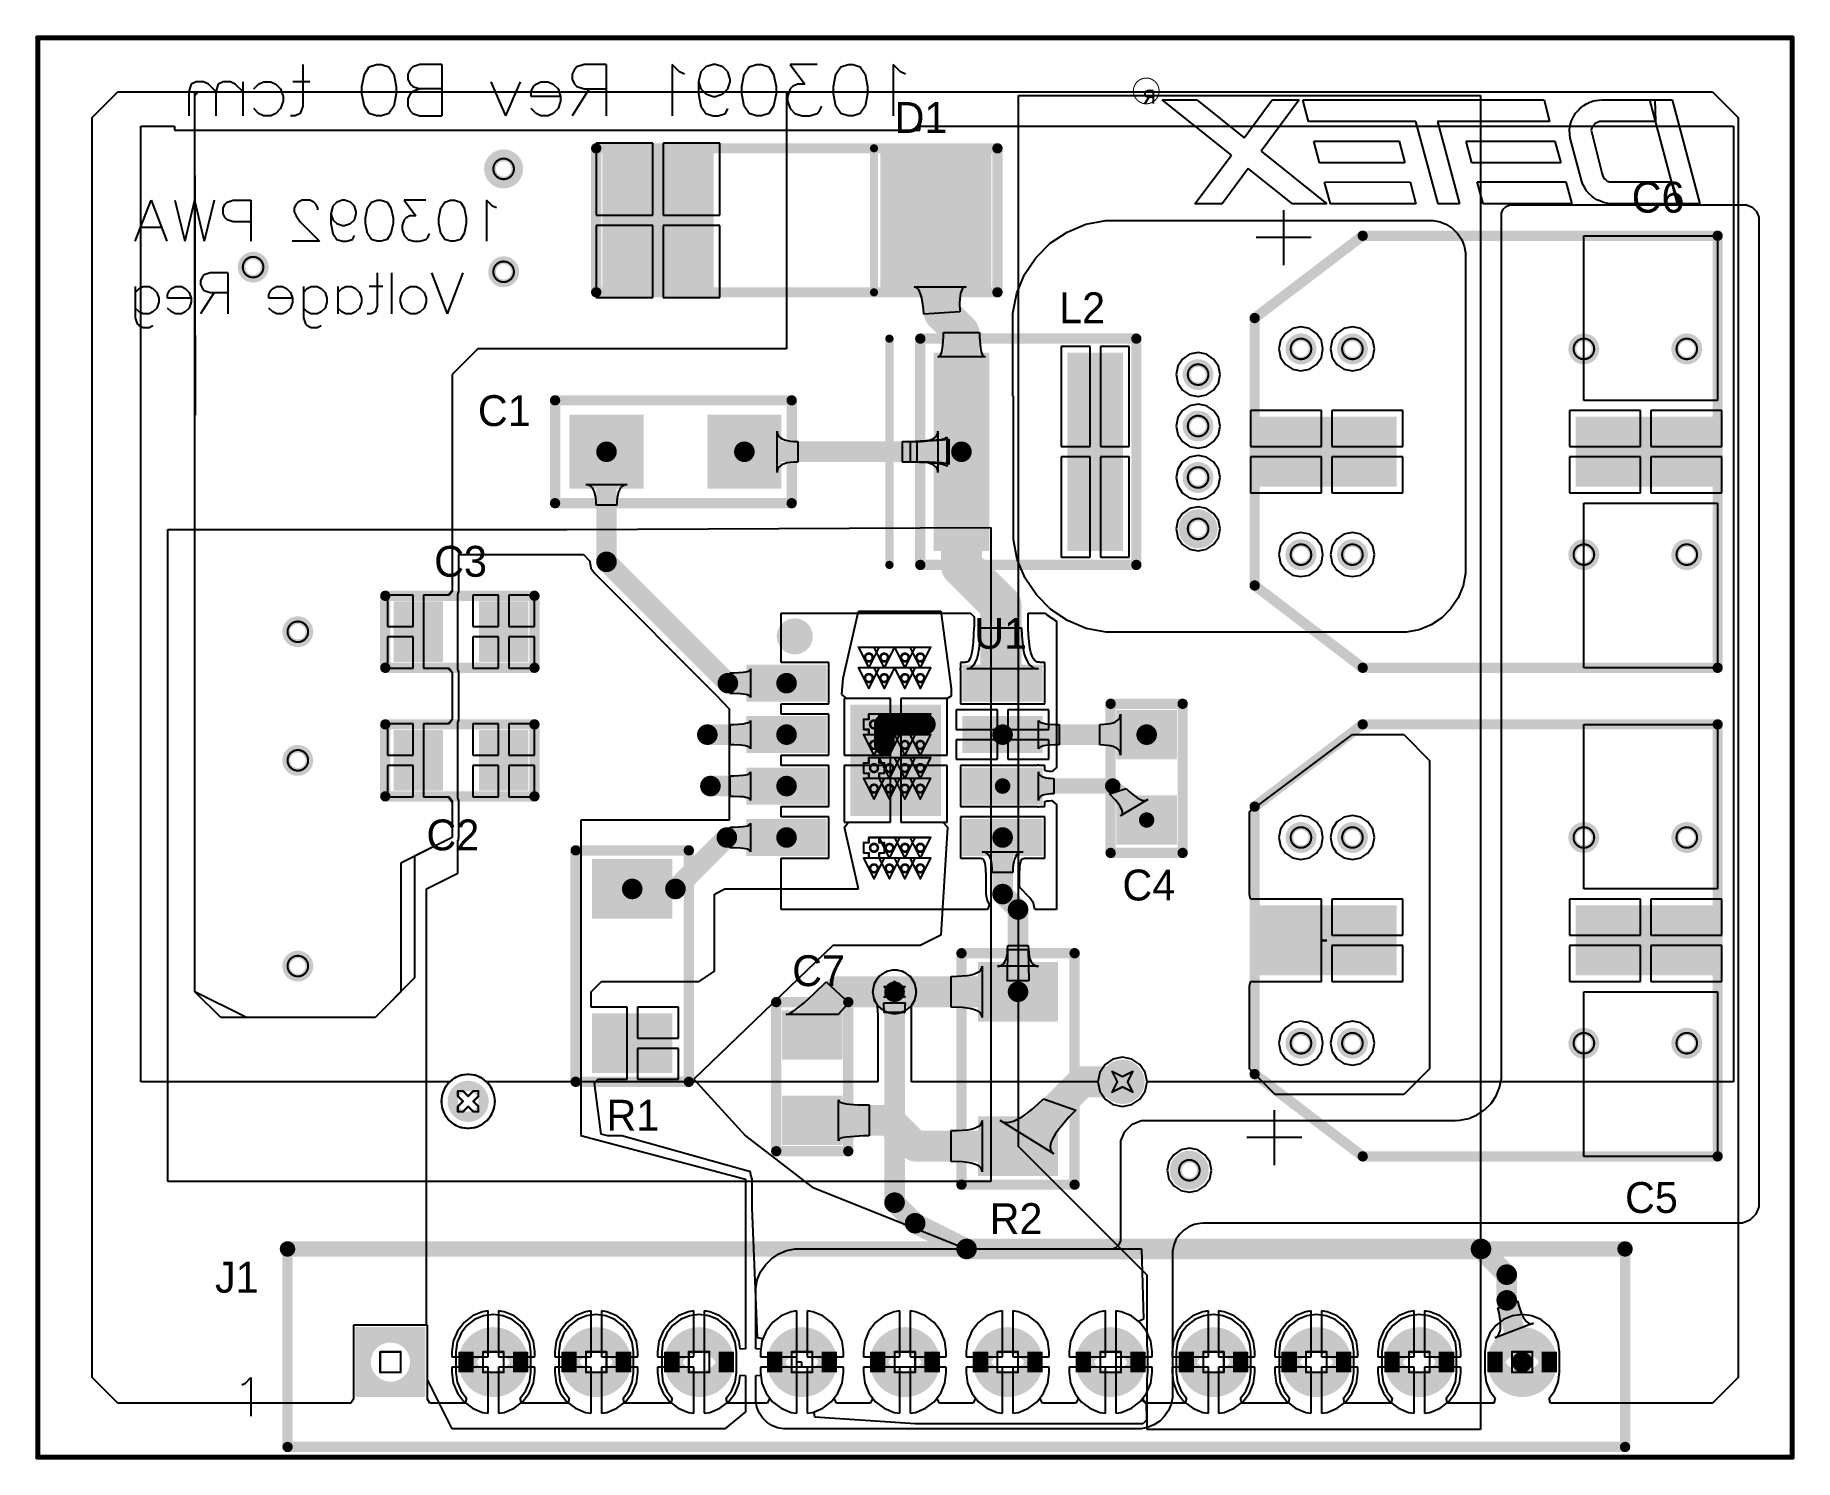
# Model space of a CAD drawing. Header units: millimetres. Extents: x 3.64 to 5.36, y 2.99 to 4.38.
import ezdxf

# ---------------------------------------------------------------- set-up
doc = ezdxf.new("R2010")
doc.units = ezdxf.units.MM
doc.header["$MEASUREMENT"] = 0
for name, color, linetype in [('BottomLayer', 5, 'Continuous'), ('BottomOverlay', 54, 'Continuous'), ('BottomSolder', 6, 'Continuous'), ('DrillDrawing', 1, 'Continuous'), ('KeepOutLayer', 6, 'Continuous'), ('Mechanical2', 216, 'Continuous'), ('MidLayer1', 16, 'Continuous'), ('MidLayer2', 76, 'Continuous'), ('MultiLayer', 9, 'Continuous'), ('TopLayer', 1, 'Continuous'), ('TopOverlay', 2, 'Continuous'), ('TopPaste', 8, 'Continuous'), ('TopSolder', 216, 'Continuous')]:
    doc.layers.add(name, color=color, linetype=linetype)

msp = doc.modelspace()

# ---------------------------------------------------------------- texts
at = {"layer": 'TopOverlay'}
for s, p in [('D1', (4.48, 4.285)), ('C6', (5.1965, 4.2075)), ('L2', (4.64, 4.1)), ('C1', (4.075, 4)), ('C3', (4.0325, 3.8535)), ('U1', (4.5575, 3.7835)), ('C2', (4.025, 3.5875)), ('C4', (4.7015, 3.5388)), ('C7', (4.3805, 3.4555)), ('R1', (4.2, 3.315)), ('C5', (5.19, 3.235)), ('R2', (4.5724, 3.2145)), ('J1', (3.8195, 3.1575))]:
    msp.add_text(s, height=0.03, dxfattribs=at).set_placement(p)

# ---------------------------------------------------------------- linework, layer by layer
at = {"layer": 'BottomLayer'}
for p, q in [((3.9047, 4.3515), (3.9047, 4.311)), ((3.9647, 4.342), (3.9694, 4.3491)), ((3.9694, 4.3491), (3.9766, 4.3515)), ((3.9766, 4.3515), (3.9813, 4.3515)), ((3.9813, 4.3515), (3.9885, 4.3491)), ((3.9885, 4.3491), (3.9932, 4.342)), ((4.0092, 4.3467), (4.0068, 4.342)), ((4.0116, 4.3491), (4.0092, 4.3467)), ((4.0187, 4.3515), (4.0116, 4.3491)), ((4.0401, 4.3515), (4.0187, 4.3515)), ((4.0401, 4.3515), (4.0401, 4.3015)), ((4.1689, 4.3467), (4.1665, 4.342)), ((4.1713, 4.3491), (4.1689, 4.3467)), ((4.1784, 4.3515), (4.1713, 4.3491)), ((4.1998, 4.3515), (4.1784, 4.3515)), ((4.1998, 4.3515), (4.1998, 4.3015)), ((4.271, 4.3443), (4.2639, 4.3515)), ((4.2639, 4.3515), (4.2639, 4.3015)), ((4.2758, 4.342), (4.271, 4.3443)), ((4.2917, 4.3443), (4.2894, 4.3348)), ((4.2965, 4.3491), (4.2917, 4.3443)), ((4.3036, 4.3515), (4.2965, 4.3491)), ((4.306, 4.3515), (4.3036, 4.3515)), ((4.3132, 4.3491), (4.306, 4.3515)), ((4.3179, 4.3443), (4.3132, 4.3491)), ((4.3203, 4.3372), (4.3179, 4.3443)), ((4.3339, 4.342), (4.3386, 4.3491)), ((4.3386, 4.3491), (4.3458, 4.3515)), ((4.3458, 4.3515), (4.3505, 4.3515)), ((4.3505, 4.3515), (4.3577, 4.3491)), ((4.3577, 4.3491), (4.3624, 4.342)), ((4.4046, 4.3515), (4.3784, 4.3515)), ((4.3784, 4.3515), (4.3927, 4.3324)), ((4.4229, 4.342), (4.4277, 4.3491)), ((4.4277, 4.3491), (4.4348, 4.3515)), ((4.4348, 4.3515), (4.4396, 4.3515)), ((4.4396, 4.3515), (4.4467, 4.3491)), ((4.4467, 4.3491), (4.4515, 4.342)), ((4.4857, 4.3443), (4.4786, 4.3515)), ((4.4786, 4.3515), (4.4786, 4.3015)), ((4.4905, 4.342), (4.4857, 4.3443)), ((3.7964, 4.3324), (3.794, 4.3253)), ((3.8011, 4.3348), (3.7964, 4.3324)), ((3.8083, 4.3348), (3.8011, 4.3348)), ((3.813, 4.3324), (3.8083, 4.3348)), ((3.8202, 4.3253), (3.813, 4.3324)), ((3.8225, 4.3324), (3.8202, 4.3253)), ((3.8273, 4.3348), (3.8225, 4.3324)), ((3.8344, 4.3348), (3.8273, 4.3348)), ((3.8392, 4.3324), (3.8344, 4.3348)), ((3.8464, 4.3253), (3.8392, 4.3324)), ((3.8464, 4.3348), (3.8464, 4.3015)), ((3.8571, 4.3277), (3.8618, 4.3324)), ((3.8618, 4.3324), (3.8666, 4.3348)), ((3.8666, 4.3348), (3.8737, 4.3348)), ((3.8737, 4.3348), (3.8785, 4.3324)), ((3.8785, 4.3324), (3.8832, 4.3277)), ((3.8832, 4.3277), (3.8856, 4.3205)), ((3.9118, 4.3348), (3.8952, 4.3348)), ((3.9623, 4.3301), (3.9647, 4.342)), ((3.9623, 4.3229), (3.9623, 4.3301)), ((3.9932, 4.342), (3.9956, 4.3301)), ((3.9956, 4.3301), (3.9956, 4.3229)), ((4.0068, 4.342), (4.0068, 4.3372)), ((4.0068, 4.3372), (4.0092, 4.3324)), ((4.0092, 4.3324), (4.0116, 4.3301)), ((4.0116, 4.3301), (4.0187, 4.3277)), ((4.0187, 4.3277), (4.0116, 4.3253)), ((4.0401, 4.3277), (4.0187, 4.3277)), ((4.0875, 4.3348), (4.1018, 4.3015)), ((4.1161, 4.3348), (4.1018, 4.3015)), ((4.1268, 4.3253), (4.1291, 4.3301)), ((4.1291, 4.3301), (4.1315, 4.3324)), ((4.1315, 4.3324), (4.1363, 4.3348)), ((4.1363, 4.3348), (4.1434, 4.3348)), ((4.1434, 4.3348), (4.1482, 4.3324)), ((4.1482, 4.3324), (4.153, 4.3277)), ((4.153, 4.3277), (4.1553, 4.3205)), ((4.1665, 4.342), (4.1665, 4.3372)), ((4.1665, 4.3372), (4.1689, 4.3324)), ((4.1832, 4.3277), (4.1665, 4.3015)), ((4.1689, 4.3324), (4.1713, 4.3301)), ((4.1713, 4.3301), (4.1784, 4.3277)), ((4.1784, 4.3277), (4.1998, 4.3277)), ((4.2894, 4.3348), (4.2917, 4.3277)), ((4.2894, 4.3348), (4.2894, 4.3229)), ((4.2917, 4.3277), (4.2965, 4.3229)), ((4.3132, 4.3229), (4.3179, 4.3277)), ((4.3179, 4.3277), (4.3203, 4.3348)), ((4.3203, 4.3348), (4.3203, 4.3372)), ((4.3315, 4.3301), (4.3339, 4.342)), ((4.3315, 4.3229), (4.3315, 4.3301)), ((4.3624, 4.342), (4.3648, 4.3301)), ((4.3648, 4.3301), (4.3648, 4.3229)), ((4.3784, 4.3277), (4.376, 4.3205)), ((4.3808, 4.3301), (4.3784, 4.3277)), ((4.3855, 4.3324), (4.3808, 4.3301)), ((4.3927, 4.3324), (4.3855, 4.3324)), ((4.4205, 4.3301), (4.4229, 4.342)), ((4.4205, 4.3229), (4.4205, 4.3301)), ((4.4515, 4.342), (4.4538, 4.3301)), ((4.4538, 4.3301), (4.4538, 4.3229)), ((3.794, 4.3253), (3.794, 4.3015)), ((3.8202, 4.3253), (3.8202, 4.3015)), ((3.8856, 4.3158), (3.8832, 4.3086)), ((3.8856, 4.3205), (3.8856, 4.3158)), ((3.9047, 4.311), (3.9023, 4.3039)), ((3.9647, 4.311), (3.9623, 4.3229)), ((3.9694, 4.3039), (3.9647, 4.311)), ((3.9932, 4.311), (3.9885, 4.3039)), ((3.9956, 4.3229), (3.9932, 4.311)), ((4.0092, 4.3229), (4.0068, 4.3182)), ((4.0068, 4.3182), (4.0068, 4.311)), ((4.0068, 4.311), (4.0092, 4.3063)), ((4.0116, 4.3253), (4.0092, 4.3229)), ((4.1268, 4.3205), (4.1268, 4.3253)), ((4.1553, 4.3205), (4.1268, 4.3205)), ((4.1553, 4.3158), (4.153, 4.3086)), ((4.1553, 4.3205), (4.1553, 4.3158)), ((4.2894, 4.3229), (4.2917, 4.311)), ((4.2917, 4.311), (4.2965, 4.3039)), ((4.2965, 4.3229), (4.3036, 4.3205)), ((4.3036, 4.3205), (4.306, 4.3205)), ((4.306, 4.3205), (4.3132, 4.3229)), ((4.3339, 4.311), (4.3315, 4.3229)), ((4.3386, 4.3039), (4.3339, 4.311)), ((4.3624, 4.311), (4.3577, 4.3039)), ((4.3648, 4.3229), (4.3624, 4.311)), ((4.376, 4.3205), (4.376, 4.3158)), ((4.376, 4.3158), (4.3784, 4.3086)), ((4.4069, 4.3063), (4.4093, 4.311)), ((4.4229, 4.311), (4.4205, 4.3229)), ((4.4277, 4.3039), (4.4229, 4.311)), ((4.4515, 4.311), (4.4467, 4.3039)), ((4.4538, 4.3229), (4.4515, 4.311)), ((3.8618, 4.3039), (3.8571, 4.3086)), ((3.8666, 4.3015), (3.8618, 4.3039)), ((3.8737, 4.3015), (3.8666, 4.3015)), ((3.8785, 4.3039), (3.8737, 4.3015)), ((3.8832, 4.3086), (3.8785, 4.3039)), ((3.8975, 4.3015), (3.8928, 4.3015)), ((3.9023, 4.3039), (3.8975, 4.3015)), ((3.9766, 4.3015), (3.9694, 4.3039)), ((3.9813, 4.3015), (3.9766, 4.3015)), ((3.9885, 4.3039), (3.9813, 4.3015)), ((4.0092, 4.3063), (4.0116, 4.3039)), ((4.0116, 4.3039), (4.0187, 4.3015)), ((4.0187, 4.3015), (4.0401, 4.3015)), ((4.1315, 4.3039), (4.1268, 4.3086)), ((4.1363, 4.3015), (4.1315, 4.3039)), ((4.1434, 4.3015), (4.1363, 4.3015)), ((4.1482, 4.3039), (4.1434, 4.3015)), ((4.153, 4.3086), (4.1482, 4.3039)), ((4.2965, 4.3039), (4.3036, 4.3015)), ((4.3036, 4.3015), (4.3084, 4.3015)), ((4.3084, 4.3015), (4.3155, 4.3039)), ((4.3155, 4.3039), (4.3179, 4.3086)), ((4.3458, 4.3015), (4.3386, 4.3039)), ((4.3505, 4.3015), (4.3458, 4.3015)), ((4.3577, 4.3039), (4.3505, 4.3015)), ((4.3784, 4.3086), (4.3831, 4.3039)), ((4.3831, 4.3039), (4.3903, 4.3015)), ((4.3903, 4.3015), (4.3974, 4.3015)), ((4.3974, 4.3015), (4.4046, 4.3039)), ((4.4046, 4.3039), (4.4069, 4.3063)), ((4.4348, 4.3015), (4.4277, 4.3039)), ((4.4396, 4.3015), (4.4348, 4.3015)), ((4.4467, 4.3039), (4.4396, 4.3015)), ((3.7475, 4.2915), (3.78, 4.2915)), ((3.7475, 3.3625), (3.7475, 4.2915)), ((3.78, 4.2915), (3.78, 4.2875)), ((3.78, 4.2875), (4.5045, 4.2875)), ((4.5045, 4.2875), (4.5045, 4.2915)), ((4.5045, 4.2915), (5.2955, 4.2915)), ((5.2955, 4.2915), (5.2955, 3.3625)), ((4.8599, 4.0901), (4.8552, 4.0832)), ((4.8668, 4.0948), (4.8599, 4.0901)), ((4.875, 4.0964), (4.8668, 4.0948)), ((4.8832, 4.0948), (4.875, 4.0964)), ((4.8901, 4.0901), (4.8832, 4.0948)), ((4.8948, 4.0832), (4.8901, 4.0901)), ((4.9099, 4.0901), (4.9052, 4.0832)), ((4.9168, 4.0948), (4.9099, 4.0901)), ((4.925, 4.0964), (4.9168, 4.0948)), ((4.9332, 4.0948), (4.925, 4.0964)), ((4.9401, 4.0901), (4.9332, 4.0948)), ((4.9448, 4.0832), (4.9401, 4.0901)), ((4.775, 4.0714), (4.7668, 4.0698)), ((4.7832, 4.0698), (4.775, 4.0714)), ((4.8552, 4.0832), (4.8536, 4.075)), ((4.8536, 4.075), (4.8552, 4.0668)), ((4.8964, 4.075), (4.8948, 4.0832)), ((4.8948, 4.0668), (4.8964, 4.075)), ((4.9052, 4.0832), (4.9036, 4.075)), ((4.9036, 4.075), (4.9052, 4.0668)), ((4.9464, 4.075), (4.9448, 4.0832)), ((4.9448, 4.0668), (4.9464, 4.075)), ((4.7552, 4.0582), (4.7536, 4.05)), ((4.7599, 4.0651), (4.7552, 4.0582)), ((4.7668, 4.0698), (4.7599, 4.0651)), ((4.7901, 4.0651), (4.7832, 4.0698)), ((4.7948, 4.0582), (4.7901, 4.0651)), ((4.7964, 4.05), (4.7948, 4.0582)), ((4.8552, 4.0668), (4.8599, 4.0599)), ((4.8599, 4.0599), (4.8668, 4.0552)), ((4.8668, 4.0552), (4.875, 4.0536)), ((4.875, 4.0536), (4.8832, 4.0552)), ((4.8832, 4.0552), (4.8901, 4.0599)), ((4.8901, 4.0599), (4.8948, 4.0668)), ((4.9052, 4.0668), (4.9099, 4.0599)), ((4.9099, 4.0599), (4.9168, 4.0552)), ((4.9168, 4.0552), (4.925, 4.0536)), ((4.925, 4.0536), (4.9332, 4.0552)), ((4.9332, 4.0552), (4.9401, 4.0599)), ((4.9401, 4.0599), (4.9448, 4.0668)), ((4.7536, 4.05), (4.7552, 4.0418)), ((4.7552, 4.0418), (4.7599, 4.0349)), ((4.7901, 4.0349), (4.7948, 4.0418)), ((4.7948, 4.0418), (4.7964, 4.05)), ((4.7599, 4.0349), (4.7668, 4.0302)), ((4.7668, 4.0198), (4.7599, 4.0151)), ((4.7668, 4.0302), (4.775, 4.0286)), ((4.775, 4.0214), (4.7668, 4.0198)), ((4.775, 4.0286), (4.7832, 4.0302)), ((4.7832, 4.0198), (4.775, 4.0214)), ((4.7832, 4.0302), (4.7901, 4.0349)), ((4.7901, 4.0151), (4.7832, 4.0198)), ((4.7552, 4.0082), (4.7536, 4)), ((4.7599, 4.0151), (4.7552, 4.0082)), ((4.7948, 4.0082), (4.7901, 4.0151)), ((4.7964, 4), (4.7948, 4.0082)), ((4.7536, 4), (4.7552, 3.9918)), ((4.7552, 3.9918), (4.7599, 3.9849)), ((4.7901, 3.9849), (4.7948, 3.9918)), ((4.7948, 3.9918), (4.7964, 4)), ((4.7599, 3.9849), (4.7668, 3.9802)), ((4.7668, 3.9698), (4.7599, 3.9651)), ((4.7668, 3.9802), (4.775, 3.9786)), ((4.775, 3.9714), (4.7668, 3.9698)), ((4.775, 3.9786), (4.7832, 3.9802)), ((4.7832, 3.9698), (4.775, 3.9714)), ((4.7832, 3.9802), (4.7901, 3.9849)), ((4.7901, 3.9651), (4.7832, 3.9698)), ((4.7552, 3.9582), (4.7536, 3.95)), ((4.7599, 3.9651), (4.7552, 3.9582)), ((4.7948, 3.9582), (4.7901, 3.9651)), ((4.7964, 3.95), (4.7948, 3.9582)), ((4.7536, 3.95), (4.7552, 3.9418)), ((4.7552, 3.9418), (4.7599, 3.9349)), ((4.7599, 3.9349), (4.7668, 3.9302)), ((4.7832, 3.9302), (4.7901, 3.9349)), ((4.7901, 3.9349), (4.7948, 3.9418)), ((4.7948, 3.9418), (4.7964, 3.95)), ((4.7668, 3.9198), (4.7599, 3.9151)), ((4.7668, 3.9302), (4.775, 3.9286)), ((4.775, 3.9214), (4.7668, 3.9198)), ((4.775, 3.9286), (4.7832, 3.9302)), ((4.7832, 3.9198), (4.775, 3.9214)), ((4.7901, 3.9151), (4.7832, 3.9198)), ((4.7552, 3.9082), (4.7536, 3.9)), ((4.7536, 3.9), (4.7552, 3.8918)), ((4.7599, 3.9151), (4.7552, 3.9082)), ((4.7948, 3.9082), (4.7901, 3.9151)), ((4.7964, 3.9), (4.7948, 3.9082)), ((4.7948, 3.8918), (4.7964, 3.9)), ((4.7552, 3.8918), (4.7599, 3.8849)), ((4.7599, 3.8849), (4.7668, 3.8802)), ((4.7832, 3.8802), (4.7901, 3.8849)), ((4.7901, 3.8849), (4.7948, 3.8918)), ((4.8552, 3.8832), (4.8536, 3.875)), ((4.8599, 3.8901), (4.8552, 3.8832)), ((4.8668, 3.8948), (4.8599, 3.8901)), ((4.875, 3.8964), (4.8668, 3.8948)), ((4.8832, 3.8948), (4.875, 3.8964)), ((4.8901, 3.8901), (4.8832, 3.8948)), ((4.8948, 3.8832), (4.8901, 3.8901)), ((4.8964, 3.875), (4.8948, 3.8832)), ((4.9052, 3.8832), (4.9036, 3.875)), ((4.9099, 3.8901), (4.9052, 3.8832)), ((4.9168, 3.8948), (4.9099, 3.8901)), ((4.925, 3.8964), (4.9168, 3.8948)), ((4.9332, 3.8948), (4.925, 3.8964)), ((4.9401, 3.8901), (4.9332, 3.8948)), ((4.9448, 3.8832), (4.9401, 3.8901)), ((4.9464, 3.875), (4.9448, 3.8832)), ((4.7668, 3.8802), (4.775, 3.8786)), ((4.775, 3.8786), (4.7832, 3.8802)), ((4.8536, 3.875), (4.8552, 3.8668)), ((4.8552, 3.8668), (4.8599, 3.8599)), ((4.8901, 3.8599), (4.8948, 3.8668)), ((4.8948, 3.8668), (4.8964, 3.875)), ((4.9036, 3.875), (4.9052, 3.8668)), ((4.9052, 3.8668), (4.9099, 3.8599)), ((4.9401, 3.8599), (4.9448, 3.8668)), ((4.9448, 3.8668), (4.9464, 3.875)), ((4.8599, 3.8599), (4.8668, 3.8552)), ((4.8668, 3.8552), (4.875, 3.8536)), ((4.875, 3.8536), (4.8832, 3.8552)), ((4.8832, 3.8552), (4.8901, 3.8599)), ((4.9099, 3.8599), (4.9168, 3.8552)), ((4.9168, 3.8552), (4.925, 3.8536)), ((4.925, 3.8536), (4.9332, 3.8552)), ((4.9332, 3.8552), (4.9401, 3.8599)), ((4.8599, 3.6151), (4.8552, 3.6082)), ((4.8668, 3.6198), (4.8599, 3.6151)), ((4.875, 3.6214), (4.8668, 3.6198)), ((4.8832, 3.6198), (4.875, 3.6214)), ((4.8901, 3.6151), (4.8832, 3.6198)), ((4.8948, 3.6082), (4.8901, 3.6151)), ((4.9099, 3.6151), (4.9052, 3.6082)), ((4.9168, 3.6198), (4.9099, 3.6151)), ((4.925, 3.6214), (4.9168, 3.6198)), ((4.9332, 3.6198), (4.925, 3.6214)), ((4.9401, 3.6151), (4.9332, 3.6198)), ((4.9448, 3.6082), (4.9401, 3.6151)), ((4.8552, 3.6082), (4.8536, 3.6)), ((4.8536, 3.6), (4.8552, 3.5918)), ((4.8552, 3.5918), (4.8599, 3.5849)), ((4.8901, 3.5849), (4.8948, 3.5918)), ((4.8964, 3.6), (4.8948, 3.6082)), ((4.8948, 3.5918), (4.8964, 3.6)), ((4.9052, 3.6082), (4.9036, 3.6)), ((4.9036, 3.6), (4.9052, 3.5918)), ((4.9052, 3.5918), (4.9099, 3.5849)), ((4.9401, 3.5849), (4.9448, 3.5918)), ((4.9464, 3.6), (4.9448, 3.6082)), ((4.9448, 3.5918), (4.9464, 3.6)), ((4.8599, 3.5849), (4.8668, 3.5802)), ((4.8668, 3.5802), (4.875, 3.5786)), ((4.875, 3.5786), (4.8832, 3.5802)), ((4.8832, 3.5802), (4.8901, 3.5849)), ((4.9099, 3.5849), (4.9168, 3.5802)), ((4.9168, 3.5802), (4.925, 3.5786)), ((4.925, 3.5786), (4.9332, 3.5802)), ((4.9332, 3.5802), (4.9401, 3.5849)), ((4.4602, 3.4582), (4.4586, 3.45)), ((4.4649, 3.4651), (4.4602, 3.4582)), ((4.4718, 3.4698), (4.4649, 3.4651)), ((4.48, 3.4714), (4.4718, 3.4698)), ((4.4882, 3.4698), (4.48, 3.4714)), ((4.4951, 3.4651), (4.4882, 3.4698)), ((4.4998, 3.4582), (4.4951, 3.4651)), ((4.5014, 3.45), (4.4998, 3.4582)), ((4.4586, 3.45), (4.4602, 3.4418)), ((4.4602, 3.4418), (4.4631, 3.4375)), ((4.47, 3.4298), (4.4695, 3.4393)), ((4.4695, 3.4393), (4.4905, 3.4393)), ((4.4902, 3.4382), (4.4901, 3.4367)), ((4.4903, 3.4388), (4.4902, 3.4382)), ((4.4904, 3.4391), (4.4903, 3.4388)), ((4.4905, 3.4393), (4.4904, 3.4391)), ((4.4967, 3.4372), (4.4998, 3.4418)), ((4.4998, 3.4418), (4.5014, 3.45)), ((4.4631, 3.4375), (4.4635, 3.4295)), ((4.4635, 3.4295), (4.4637, 3.4291)), ((4.4637, 3.4291), (4.4637, 3.3625)), ((4.49, 3.4298), (4.47, 3.4298)), ((4.4901, 3.4367), (4.49, 3.4315)), ((4.49, 3.4315), (4.49, 3.4298)), ((4.4963, 3.4294), (4.4965, 3.4298)), ((4.4963, 3.3625), (4.4963, 3.4294)), ((4.4965, 3.4314), (4.4966, 3.4363)), ((4.4965, 3.4298), (4.4965, 3.4314)), ((4.4966, 3.4363), (4.4967, 3.4372)), ((4.875, 3.4214), (4.8668, 3.4198)), ((4.8832, 3.4198), (4.875, 3.4214)), ((4.925, 3.4214), (4.9168, 3.4198)), ((4.9332, 3.4198), (4.925, 3.4214)), ((4.8552, 3.4082), (4.8536, 3.4)), ((4.8599, 3.4151), (4.8552, 3.4082)), ((4.8668, 3.4198), (4.8599, 3.4151)), ((4.8901, 3.4151), (4.8832, 3.4198)), ((4.8948, 3.4082), (4.8901, 3.4151)), ((4.8964, 3.4), (4.8948, 3.4082)), ((4.9052, 3.4082), (4.9036, 3.4)), ((4.9099, 3.4151), (4.9052, 3.4082)), ((4.9168, 3.4198), (4.9099, 3.4151)), ((4.9401, 3.4151), (4.9332, 3.4198)), ((4.9448, 3.4082), (4.9401, 3.4151)), ((4.9464, 3.4), (4.9448, 3.4082)), ((4.7015, 3.3865), (4.6923, 3.3846)), ((4.7107, 3.3846), (4.7015, 3.3865)), ((4.8536, 3.4), (4.8552, 3.3918)), ((4.8552, 3.3918), (4.8599, 3.3849)), ((4.8901, 3.3849), (4.8948, 3.3918)), ((4.8948, 3.3918), (4.8964, 3.4)), ((4.9036, 3.4), (4.9052, 3.3918)), ((4.9052, 3.3918), (4.9099, 3.3849)), ((4.9401, 3.3849), (4.9448, 3.3918)), ((4.9448, 3.3918), (4.9464, 3.4)), ((4.0655, 3.3697), (4.0587, 3.3688)), ((4.0723, 3.3688), (4.0655, 3.3697)), ((4.6794, 3.3717), (4.6775, 3.3625)), ((4.6846, 3.3794), (4.6794, 3.3717)), ((4.6923, 3.3846), (4.6846, 3.3794)), ((4.7184, 3.3794), (4.7107, 3.3846)), ((4.7236, 3.3717), (4.7184, 3.3794)), ((4.7255, 3.3625), (4.7236, 3.3717)), ((4.8599, 3.3849), (4.8668, 3.3802)), ((4.8668, 3.3802), (4.875, 3.3786)), ((4.875, 3.3786), (4.8832, 3.3802)), ((4.8832, 3.3802), (4.8901, 3.3849)), ((4.9099, 3.3849), (4.9168, 3.3802)), ((4.9168, 3.3802), (4.925, 3.3786)), ((4.925, 3.3786), (4.9332, 3.3802)), ((4.9332, 3.3802), (4.9401, 3.3849)), ((4.0476, 3.3625), (3.7475, 3.3625)), ((4.0524, 3.3662), (4.0476, 3.3625)), ((4.0587, 3.3688), (4.0524, 3.3662)), ((4.0786, 3.3662), (4.0723, 3.3688)), ((4.0834, 3.3625), (4.0786, 3.3662)), ((4.4637, 3.3625), (4.0834, 3.3625)), ((4.6775, 3.3625), (4.4963, 3.3625)), ((4.6775, 3.3625), (4.6775, 3.3625)), ((5.2955, 3.3625), (4.7255, 3.3625)), ((4.7255, 3.3625), (4.7255, 3.3625)), ((5.0665, 3.1428), (5.0855, 3.1494)), ((5.0855, 3.1494), (5.0867, 3.1446)), ((5.0676, 3.1379), (5.0665, 3.1428)), ((5.0684, 3.1334), (5.0676, 3.1379)), ((5.0689, 3.1294), (5.0684, 3.1334)), ((5.0867, 3.1446), (5.0895, 3.1369)), ((5.0895, 3.1369), (5.091, 3.1338)), ((5.091, 3.1338), (5.0925, 3.1314)), ((5.0925, 3.1314), (5.0941, 3.1295)), ((5.1011, 3.1277), (5.0636, 3.1137)), ((5.0636, 3.1137), (5.0653, 3.1146)), ((5.0653, 3.1146), (5.0667, 3.1159)), ((5.0667, 3.1159), (5.0677, 3.1178)), ((5.0677, 3.1178), (5.0685, 3.12)), ((5.0685, 3.12), (5.069, 3.1227)), ((5.0691, 3.1258), (5.0689, 3.1294)), ((5.069, 3.1227), (5.0691, 3.1258)), ((5.0941, 3.1295), (5.0958, 3.1282)), ((5.0958, 3.1282), (5.0975, 3.1275)), ((5.0975, 3.1275), (5.0993, 3.1273)), ((5.0993, 3.1273), (5.1011, 3.1277))]:
    msp.add_line(p, q, dxfattribs=at)
for points, const_width in [([(4.0888, 4.25, 1), (4.1113, 4.25, 1)], 0.0075), ([(3.8453, 4.1545, 1), (3.8678, 4.1545, 1)], 0.0075), ([(4.0888, 4.15, 1), (4.1113, 4.15, 1)], 0.0075), ([(4.8637, 4.075, 1), (4.8863, 4.075, 1)], 0.0075), ([(4.9138, 4.075, 1), (4.9363, 4.075, 1)], 0.0075), ([(5.1387, 4.075, 1), (5.1612, 4.075, 1)], 0.0075), ([(5.2387, 4.075, 1), (5.2613, 4.075, 1)], 0.0075), ([(4.7637, 4.05, 1), (4.7862, 4.05, 1)], 0.0075), ([(4.7637, 4, 1), (4.7862, 4, 1)], 0.0075), ([(4.7637, 3.95, 1), (4.7862, 3.95, 1)], 0.0075), ([(4.7637, 3.9, 1), (4.7862, 3.9, 1)], 0.0075), ([(4.8637, 3.875, 1), (4.8863, 3.875, 1)], 0.0075), ([(4.9138, 3.875, 1), (4.9363, 3.875, 1)], 0.0075), ([(5.1387, 3.875, 1), (5.1612, 3.875, 1)], 0.0075), ([(5.2387, 3.875, 1), (5.2613, 3.875, 1)], 0.0075), ([(3.8887, 3.8, 1), (3.9112, 3.8, 1)], 0.0075), ([(4.4512, 3.775, 1), (4.4588, 3.775, 1)], 0.0025), ([(4.4662, 3.775, 1), (4.4737, 3.775, 1)], 0.0025), ([(4.4863, 3.775, 1), (4.4938, 3.775, 1)], 0.0025), ([(4.5012, 3.775, 1), (4.5088, 3.775, 1)], 0.0025), ([(4.4512, 3.755, 1), (4.4588, 3.755, 1)], 0.0025), ([(4.4662, 3.755, 1), (4.4737, 3.755, 1)], 0.0025), ([(4.4863, 3.755, 1), (4.4938, 3.755, 1)], 0.0025), ([(4.5012, 3.755, 1), (4.5088, 3.755, 1)], 0.0025), ([(4.4562, 3.71, 1), (4.4638, 3.71, 1)], 0.0025), ([(4.4713, 3.71, 1), (4.4787, 3.71, 1)], 0.0025), ([(4.4863, 3.71, 1), (4.4938, 3.71, 1)], 0.0025), ([(4.5012, 3.71, 1), (4.5088, 3.71, 1)], 0.0025), ([(4.4562, 3.69, 1), (4.4638, 3.69, 1)], 0.0025), ([(4.4713, 3.69, 1), (4.4787, 3.69, 1)], 0.0025), ([(4.4863, 3.69, 1), (4.4938, 3.69, 1)], 0.0025), ([(4.5012, 3.69, 1), (4.5088, 3.69, 1)], 0.0025), ([(3.8887, 3.675, 1), (3.9112, 3.675, 1)], 0.0075), ([(4.4562, 3.6675, 1), (4.4638, 3.6675, 1)], 0.0025), ([(4.4713, 3.6675, 1), (4.4787, 3.6675, 1)], 0.0025), ([(4.4863, 3.6675, 1), (4.4938, 3.6675, 1)], 0.0025), ([(4.5012, 3.6675, 1), (4.5088, 3.6675, 1)], 0.0025), ([(4.4562, 3.6475, 1), (4.4638, 3.6475, 1)], 0.0025), ([(4.4713, 3.6475, 1), (4.4787, 3.6475, 1)], 0.0025), ([(4.4863, 3.6475, 1), (4.4938, 3.6475, 1)], 0.0025), ([(4.5012, 3.6475, 1), (4.5088, 3.6475, 1)], 0.0025), ([(4.8637, 3.6, 1), (4.8863, 3.6, 1)], 0.0075), ([(4.9138, 3.6, 1), (4.9363, 3.6, 1)], 0.0075), ([(5.1387, 3.6, 1), (5.1612, 3.6, 1)], 0.0075), ([(5.2387, 3.6, 1), (5.2613, 3.6, 1)], 0.0075), ([(4.4562, 3.59, 1), (4.4638, 3.59, 1)], 0.0025), ([(4.4713, 3.59, 1), (4.4787, 3.59, 1)], 0.0025), ([(4.4863, 3.59, 1), (4.4938, 3.59, 1)], 0.0025), ([(4.5012, 3.59, 1), (4.5088, 3.59, 1)], 0.0025), ([(4.4562, 3.57, 1), (4.4638, 3.57, 1)], 0.0025), ([(4.4713, 3.57, 1), (4.4787, 3.57, 1)], 0.0025), ([(4.4863, 3.57, 1), (4.4938, 3.57, 1)], 0.0025), ([(4.5012, 3.57, 1), (4.5088, 3.57, 1)], 0.0025), ([(3.8887, 3.475, 1), (3.9112, 3.475, 1)], 0.0075), ([(4.4688, 3.45, 1), (4.4912, 3.45, 1)], 0.0075), ([(4.475, 3.45, 1), (4.485, 3.45, 1)], 0.01), ([(4.8637, 3.4, 1), (4.8863, 3.4, 1)], 0.0075), ([(4.9138, 3.4, 1), (4.9363, 3.4, 1)], 0.0075), ([(5.1387, 3.4, 1), (5.1612, 3.4, 1)], 0.0075), ([(5.2387, 3.4, 1), (5.2613, 3.4, 1)], 0.0075), ([(4.6885, 3.3625, 1), (4.7145, 3.3625, 1)], 0.009), ([(4.0505, 3.3435, 1), (4.0805, 3.3435, 1)], 0.01), ([(4.7553, 3.2765, 1), (4.7778, 3.2765, 1)], 0.0075), ([(4.475, 3.245, 1), (4.485, 3.245, 1)], 0.01), ([(4.475, 3.245, 1), (4.485, 3.245, 1)], 0.01), ([(4.495, 3.225, 1), (4.505, 3.225, 1)], 0.01), ([(4.495, 3.225, 1), (4.505, 3.225, 1)], 0.01), ([(4.545, 3.2, 1), (4.555, 3.2, 1)], 0.01), ([(4.545, 3.2, 1), (4.555, 3.2, 1)], 0.01), ([(5.045, 3.2, 1), (5.055, 3.2, 1)], 0.01), ([(5.045, 3.2, 1), (5.055, 3.2, 1)], 0.01), ([(5.07, 3.175, 1), (5.08, 3.175, 1)], 0.01), ([(5.07, 3.175, 1), (5.08, 3.175, 1)], 0.01), ([(5.07, 3.15, 1), (5.08, 3.15, 1)], 0.01), ([(5.07, 3.15, 1), (5.08, 3.15, 1)], 0.01), ([(3.9655, 3.09, 1), (4.0145, 3.09, 1)], 0.011), ([(4.0655, 3.09, 1), (4.1145, 3.09, 1)], 0.011), ([(4.1655, 3.09, 1), (4.2145, 3.09, 1)], 0.011), ([(4.2655, 3.09, 1), (4.3145, 3.09, 1)], 0.011), ([(4.3655, 3.09, 1), (4.4145, 3.09, 1)], 0.011), ([(4.4655, 3.09, 1), (4.5145, 3.09, 1)], 0.011), ([(4.5655, 3.09, 1), (4.6145, 3.09, 1)], 0.011), ([(4.6655, 3.09, 1), (4.7145, 3.09, 1)], 0.011), ([(4.7655, 3.09, 1), (4.8145, 3.09, 1)], 0.011), ([(4.8655, 3.09, 1), (4.9145, 3.09, 1)], 0.011), ([(4.9655, 3.09, 1), (5.0145, 3.09, 1)], 0.011), ([(5.0655, 3.09, 1), (5.1145, 3.09, 1)], 0.011), ([(5.085, 3.09, 1), (5.095, 3.09, 1)], 0.01)]:
    msp.add_lwpolyline(points, format="xyb", close=True, dxfattribs=dict(at, const_width=const_width))
for points, const_width in [([(4.48, 3.245), (4.48, 3.45)], 0.02), ([(4.48, 3.245), (4.5, 3.225)], 0.02), ([(4.5, 3.225), (4.55, 3.2)], 0.02), ([(4.55, 3.2), (5.05, 3.2)], 0.02), ([(5.05, 3.2), (5.075, 3.175)], 0.02), ([(5.075, 3.15), (5.075, 3.175)], 0.02), ([(5.075, 3.15), (5.09, 3.09)], 0.02), ([(3.96, 3.1145), (4.02, 3.1145)], 0.011), ([(3.9655, 3.06), (3.9655, 3.12)], 0.011), ([(4.0145, 3.06), (4.0145, 3.12)], 0.011), ([(4.0655, 3.08), (4.0655, 3.1)], 0.011), ([(4.1145, 3.08), (4.1145, 3.1)], 0.011), ([(4.1655, 3.08), (4.1655, 3.1)], 0.011), ([(4.2145, 3.08), (4.2145, 3.1)], 0.011), ([(4.2655, 3.08), (4.2655, 3.1)], 0.011), ([(4.3145, 3.08), (4.3145, 3.1)], 0.011), ([(4.3655, 3.08), (4.3655, 3.1)], 0.011), ([(4.4145, 3.08), (4.4145, 3.1)], 0.011), ([(4.4655, 3.08), (4.4655, 3.1)], 0.011), ([(4.5145, 3.08), (4.5145, 3.1)], 0.011), ([(4.5655, 3.08), (4.5655, 3.1)], 0.011), ([(4.6145, 3.08), (4.6145, 3.1)], 0.011), ([(4.6655, 3.08), (4.6655, 3.1)], 0.011), ([(4.7145, 3.08), (4.7145, 3.1)], 0.011), ([(4.7655, 3.08), (4.7655, 3.1)], 0.011), ([(4.8145, 3.08), (4.8145, 3.1)], 0.011), ([(4.8655, 3.08), (4.8655, 3.1)], 0.011), ([(4.9145, 3.08), (4.9145, 3.1)], 0.011), ([(4.9655, 3.08), (4.9655, 3.1)], 0.011), ([(5.0145, 3.08), (5.0145, 3.1)], 0.011), ([(5.0655, 3.08), (5.0655, 3.1)], 0.011), ([(5.1145, 3.08), (5.1145, 3.1)], 0.011), ([(3.96, 3.0655), (4.02, 3.0655)], 0.011)]:
    msp.add_lwpolyline(points, dxfattribs=dict(at, const_width=const_width))
at = {"layer": 'BottomLayer', "const_width": 0.011}
for points in [[(4.1145, 3.08, 1), (4.0655, 3.08)], [(4.0655, 3.1, 1), (4.1145, 3.1)], [(4.2145, 3.08, 1), (4.1655, 3.08)], [(4.1655, 3.1, 1), (4.2145, 3.1)], [(4.3145, 3.08, 1), (4.2655, 3.08)], [(4.2655, 3.1, 1), (4.3145, 3.1)], [(4.4145, 3.08, 1), (4.3655, 3.08)], [(4.3655, 3.1, 1), (4.4145, 3.1)], [(4.5145, 3.08, 1), (4.4655, 3.08)], [(4.4655, 3.1, 1), (4.5145, 3.1)], [(4.6145, 3.08, 1), (4.5655, 3.08)], [(4.5655, 3.1, 1), (4.6145, 3.1)], [(4.7145, 3.08, 1), (4.6655, 3.08)], [(4.6655, 3.1, 1), (4.7145, 3.1)], [(4.8145, 3.08, 1), (4.7655, 3.08)], [(4.7655, 3.1, 1), (4.8145, 3.1)], [(4.9145, 3.08, 1), (4.8655, 3.08)], [(4.8655, 3.1, 1), (4.9145, 3.1)], [(5.0145, 3.08, 1), (4.9655, 3.08)], [(4.9655, 3.1, 1), (5.0145, 3.1)], [(5.1145, 3.08, 1), (5.0655, 3.08)], [(5.0655, 3.1, 1), (5.1145, 3.1)]]:
    msp.add_lwpolyline(points, format="xyb", dxfattribs=at)
at = {"layer": 'BottomOverlay'}
for p, q in [((4.7238, 4.3248), (4.7232, 4.3236)), ((4.7232, 4.3236), (4.7232, 4.3224)), ((4.7232, 4.3224), (4.7238, 4.3212)), ((4.7273, 4.32), (4.7232, 4.3135)), ((4.7244, 4.3254), (4.7238, 4.3248)), ((4.7238, 4.3212), (4.7244, 4.3206)), ((4.7261, 4.326), (4.7244, 4.3254)), ((4.7244, 4.3206), (4.7261, 4.32)), ((4.7315, 4.326), (4.7261, 4.326)), ((4.7261, 4.32), (4.7315, 4.32)), ((4.7315, 4.326), (4.7315, 4.3135)), ((4.8075, 4.2635), (4.7402, 4.317)), ((4.7402, 4.317), (4.7737, 4.317)), ((4.7737, 4.317), (4.8197, 4.2802)), ((4.8197, 4.2802), (4.847, 4.317)), ((4.8732, 4.317), (4.8362, 4.2672)), ((4.847, 4.317), (4.8732, 4.317)), ((4.8768, 4.317), (5.1113, 4.317)), ((4.8822, 4.296), (4.8768, 4.317)), ((5.1113, 4.317), (5.1167, 4.296)), ((5.1465, 4.3092), (5.1498, 4.3115)), ((5.1498, 4.3115), (5.1525, 4.3133)), ((5.1525, 4.3133), (5.1558, 4.3148)), ((5.1558, 4.3148), (5.1585, 4.3158)), ((5.1585, 4.3158), (5.1617, 4.3165)), ((5.1617, 4.3165), (5.1643, 4.3167)), ((5.1643, 4.3167), (5.1673, 4.317)), ((5.1673, 4.317), (5.219, 4.317)), ((5.214, 4.317), (5.2358, 4.317)), ((5.241, 4.2162), (5.214, 4.317)), ((5.219, 4.317), (5.2195, 4.296)), ((5.2358, 4.317), (5.2627, 4.2162)), ((4.9867, 4.296), (4.8822, 4.296)), ((5.0083, 4.2162), (4.9867, 4.296)), ((5.1167, 4.296), (5.0077, 4.296)), ((5.0077, 4.296), (5.029, 4.2162)), ((5.1368, 4.2925), (5.138, 4.2968)), ((5.138, 4.2968), (5.1398, 4.3007)), ((5.1398, 4.3007), (5.142, 4.3042)), ((5.142, 4.3042), (5.144, 4.3065)), ((5.144, 4.3065), (5.1465, 4.3092)), ((5.161, 4.294), (5.16, 4.2927)), ((5.1638, 4.2955), (5.161, 4.294)), ((5.1653, 4.296), (5.1638, 4.2955)), ((5.1673, 4.2962), (5.1653, 4.296)), ((5.2195, 4.296), (5.1673, 4.2962)), ((4.893, 4.256), (4.8875, 4.277)), ((4.8875, 4.277), (4.9703, 4.277)), ((4.9703, 4.277), (4.976, 4.256)), ((5.0412, 4.256), (5.0355, 4.277)), ((5.0355, 4.277), (5.1217, 4.277)), ((5.1217, 4.277), (5.1275, 4.256)), ((5.136, 4.2882), (5.1368, 4.2925)), ((5.1363, 4.2835), (5.136, 4.2882)), ((5.1365, 4.28), (5.1363, 4.2835)), ((5.148, 4.2378), (5.1365, 4.28)), ((5.1573, 4.289), (5.157, 4.2877)), ((5.157, 4.2877), (5.1673, 4.2462)), ((5.1578, 4.29), (5.1573, 4.289)), ((5.1585, 4.2912), (5.1578, 4.29)), ((5.16, 4.2927), (5.1585, 4.2912)), ((4.772, 4.2162), (4.8075, 4.2635)), ((4.8362, 4.2672), (4.9002, 4.2162)), ((4.8238, 4.2505), (4.7983, 4.2162)), ((4.8667, 4.2162), (4.8238, 4.2505)), ((4.976, 4.256), (4.893, 4.256)), ((5.1275, 4.256), (5.0412, 4.256)), ((5.1673, 4.2462), (5.168, 4.2438)), ((5.168, 4.2438), (5.169, 4.2417)), ((5.169, 4.2417), (5.17, 4.2405)), ((4.898, 4.237), (4.981, 4.2373)), ((4.9037, 4.216), (4.898, 4.237)), ((4.981, 4.2373), (4.9867, 4.216)), ((5.052, 4.2162), (5.0462, 4.2373)), ((5.0462, 4.2373), (5.1325, 4.2373)), ((5.1325, 4.2373), (5.1383, 4.2162)), ((5.149, 4.235), (5.148, 4.2378)), ((5.1505, 4.2322), (5.149, 4.235)), ((5.1525, 4.2287), (5.1505, 4.2322)), ((5.155, 4.2257), (5.1525, 4.2287)), ((5.158, 4.2233), (5.155, 4.2257)), ((5.17, 4.2405), (5.1712, 4.2393)), ((5.1712, 4.2393), (5.1727, 4.2382)), ((5.1727, 4.2382), (5.1738, 4.2378)), ((5.1738, 4.2378), (5.175, 4.2375)), ((5.175, 4.2375), (5.1762, 4.2373)), ((5.1762, 4.2373), (5.2352, 4.2373)), ((5.2352, 4.2373), (5.2425, 4.2162)), ((3.742, 4.1796), (3.7573, 4.2196)), ((3.7573, 4.2196), (3.7725, 4.1796)), ((3.7805, 4.2196), (3.79, 4.1796)), ((3.7995, 4.2196), (3.79, 4.1796)), ((3.7995, 4.2196), (3.8091, 4.1796)), ((3.8186, 4.2196), (3.8091, 4.1796)), ((3.8275, 4.212), (3.8294, 4.2158)), ((3.8275, 4.2063), (3.8275, 4.212)), ((3.8294, 4.2158), (3.8313, 4.2177)), ((3.8313, 4.2177), (3.8371, 4.2196)), ((3.8371, 4.2196), (3.8542, 4.2196)), ((3.8542, 4.2196), (3.8542, 4.1796)), ((3.8984, 4.2158), (3.8965, 4.212)), ((3.8965, 4.212), (3.8965, 4.2082)), ((3.8965, 4.2082), (3.8984, 4.2044)), ((3.9003, 4.2177), (3.8984, 4.2158)), ((3.9041, 4.2196), (3.9003, 4.2177)), ((3.9117, 4.2196), (3.9041, 4.2196)), ((3.9155, 4.2177), (3.9117, 4.2196)), ((3.9174, 4.2158), (3.9155, 4.2177)), ((3.9193, 4.212), (3.9174, 4.2158)), ((3.9193, 4.2101), (3.9193, 4.212)), ((3.934, 4.2139), (3.9321, 4.2063)), ((3.9378, 4.2177), (3.934, 4.2139)), ((3.9435, 4.2196), (3.9378, 4.2177)), ((3.9454, 4.2196), (3.9435, 4.2196)), ((3.9511, 4.2177), (3.9454, 4.2196)), ((3.9549, 4.2139), (3.9511, 4.2177)), ((3.9568, 4.2082), (3.9549, 4.2139)), ((3.9568, 4.2063), (3.9568, 4.2082)), ((3.9658, 4.2025), (3.9677, 4.212)), ((3.9677, 4.212), (3.9715, 4.2177)), ((3.9715, 4.2177), (3.9772, 4.2196)), ((3.9772, 4.2196), (3.981, 4.2196)), ((3.981, 4.2196), (3.9867, 4.2177)), ((3.9867, 4.2177), (3.9905, 4.212)), ((3.9905, 4.212), (3.9925, 4.2025)), ((4.0243, 4.2196), (4.0033, 4.2196)), ((4.0033, 4.2196), (4.0147, 4.2044)), ((4.037, 4.2025), (4.0389, 4.212)), ((4.0389, 4.212), (4.0427, 4.2177)), ((4.0427, 4.2177), (4.0484, 4.2196)), ((4.0484, 4.2196), (4.0522, 4.2196)), ((4.0522, 4.2196), (4.058, 4.2177)), ((4.058, 4.2177), (4.0618, 4.212)), ((4.0618, 4.212), (4.0637, 4.2025)), ((4.0892, 4.2139), (4.0835, 4.2196)), ((4.0835, 4.2196), (4.0835, 4.1796)), ((4.093, 4.212), (4.0892, 4.2139)), ((4.7983, 4.2162), (4.772, 4.2162)), ((4.9002, 4.2162), (4.8667, 4.2162)), ((4.9867, 4.216), (4.9037, 4.216)), ((5.029, 4.2162), (5.0083, 4.2162)), ((5.1383, 4.2162), (5.052, 4.2162)), ((5.1605, 4.2213), (5.158, 4.2233)), ((5.1627, 4.2198), (5.1605, 4.2213)), ((5.1655, 4.2188), (5.1627, 4.2198)), ((5.1692, 4.2172), (5.1655, 4.2188)), ((5.1735, 4.2165), (5.1692, 4.2172)), ((5.1757, 4.2162), (5.1735, 4.2165)), ((5.2425, 4.2162), (5.1757, 4.2162)), ((5.2627, 4.2162), (5.241, 4.2162)), ((3.7668, 4.193), (3.7477, 4.193)), ((3.8294, 4.2025), (3.8275, 4.2063)), ((3.8313, 4.2006), (3.8294, 4.2025)), ((3.8371, 4.1987), (3.8313, 4.2006)), ((3.8542, 4.1987), (3.8371, 4.1987)), ((3.8984, 4.2044), (3.9022, 4.1987)), ((3.9022, 4.1987), (3.9212, 4.1796)), ((3.9321, 4.2063), (3.934, 4.2006)), ((3.9321, 4.2063), (3.9321, 4.1968)), ((3.9321, 4.1968), (3.934, 4.1872)), ((3.934, 4.2006), (3.9378, 4.1968)), ((3.9378, 4.1968), (3.9435, 4.1949)), ((3.9435, 4.1949), (3.9454, 4.1949)), ((3.9454, 4.1949), (3.9511, 4.1968)), ((3.9511, 4.1968), (3.9549, 4.2006)), ((3.9549, 4.2006), (3.9568, 4.2063)), ((3.9658, 4.1968), (3.9658, 4.2025)), ((3.9677, 4.1872), (3.9658, 4.1968)), ((3.9925, 4.1968), (3.9905, 4.1872)), ((3.9925, 4.2025), (3.9925, 4.1968)), ((4.0033, 4.2006), (4.0014, 4.1949)), ((4.0014, 4.1949), (4.0014, 4.1911)), ((4.0014, 4.1911), (4.0033, 4.1853)), ((4.0052, 4.2025), (4.0033, 4.2006)), ((4.009, 4.2044), (4.0052, 4.2025)), ((4.0147, 4.2044), (4.009, 4.2044)), ((4.037, 4.1968), (4.037, 4.2025)), ((4.0389, 4.1872), (4.037, 4.1968)), ((4.0637, 4.1968), (4.0618, 4.1872)), ((4.0637, 4.2025), (4.0637, 4.1968)), ((3.9212, 4.1796), (3.8946, 4.1796)), ((3.934, 4.1872), (3.9378, 4.1815)), ((3.9378, 4.1815), (3.9435, 4.1796)), ((3.9435, 4.1796), (3.9473, 4.1796)), ((3.9473, 4.1796), (3.953, 4.1815)), ((3.953, 4.1815), (3.9549, 4.1853)), ((3.9715, 4.1815), (3.9677, 4.1872)), ((3.9772, 4.1796), (3.9715, 4.1815)), ((3.981, 4.1796), (3.9772, 4.1796)), ((3.9867, 4.1815), (3.981, 4.1796)), ((3.9905, 4.1872), (3.9867, 4.1815)), ((4.0033, 4.1853), (4.0071, 4.1815)), ((4.0071, 4.1815), (4.0128, 4.1796)), ((4.0128, 4.1796), (4.0185, 4.1796)), ((4.0185, 4.1796), (4.0243, 4.1815)), ((4.0243, 4.1815), (4.0262, 4.1834)), ((4.0262, 4.1834), (4.0281, 4.1872)), ((4.0427, 4.1815), (4.0389, 4.1872)), ((4.0484, 4.1796), (4.0427, 4.1815)), ((4.0522, 4.1796), (4.0484, 4.1796)), ((4.058, 4.1815), (4.0522, 4.1796)), ((4.0618, 4.1872), (4.058, 4.1815)), ((3.8072, 4.1452), (3.8053, 4.1414)), ((3.8053, 4.1414), (3.8053, 4.1376)), ((3.8091, 4.1471), (3.8072, 4.1452)), ((3.8148, 4.149), (3.8091, 4.1471)), ((3.8319, 4.149), (3.8148, 4.149)), ((3.8319, 4.149), (3.8319, 4.109)), ((3.977, 4.149), (3.977, 4.1166)), ((3.9911, 4.149), (3.9911, 4.109)), ((4.0298, 4.149), (4.045, 4.109)), ((4.0602, 4.149), (4.045, 4.109)), ((3.742, 4.1357), (3.742, 4.1052)), ((3.742, 4.1299), (3.7458, 4.1338)), ((3.7458, 4.1338), (3.7496, 4.1357)), ((3.7496, 4.1357), (3.7554, 4.1357)), ((3.7554, 4.1357), (3.7592, 4.1338)), ((3.7592, 4.1338), (3.763, 4.1299)), ((3.763, 4.1299), (3.7649, 4.1242)), ((3.7649, 4.1242), (3.7649, 4.1204)), ((3.7734, 4.128), (3.7754, 4.1319)), ((3.7734, 4.1242), (3.7734, 4.128)), ((3.7963, 4.1242), (3.7734, 4.1242)), ((3.7754, 4.1319), (3.7773, 4.1338)), ((3.7773, 4.1338), (3.7811, 4.1357)), ((3.7811, 4.1357), (3.7868, 4.1357)), ((3.7868, 4.1357), (3.7906, 4.1338)), ((3.7906, 4.1338), (3.7944, 4.1299)), ((3.7944, 4.1299), (3.7963, 4.1242)), ((3.7963, 4.1242), (3.7963, 4.1204)), ((3.8053, 4.1376), (3.8072, 4.1338)), ((3.8186, 4.1299), (3.8053, 4.109)), ((3.8072, 4.1338), (3.8091, 4.1319)), ((3.8091, 4.1319), (3.8148, 4.1299)), ((3.8148, 4.1299), (3.8319, 4.1299)), ((3.8719, 4.128), (3.8738, 4.1319)), ((3.8719, 4.1242), (3.8719, 4.128)), ((3.8948, 4.1242), (3.8719, 4.1242)), ((3.8738, 4.1319), (3.8757, 4.1338)), ((3.8757, 4.1338), (3.8795, 4.1357)), ((3.8795, 4.1357), (3.8852, 4.1357)), ((3.8852, 4.1357), (3.889, 4.1338)), ((3.889, 4.1338), (3.8929, 4.1299)), ((3.8929, 4.1299), (3.8948, 4.1242)), ((3.8948, 4.1242), (3.8948, 4.1204)), ((3.9054, 4.1357), (3.9054, 4.1052)), ((3.9054, 4.1299), (3.9092, 4.1338)), ((3.9092, 4.1338), (3.913, 4.1357)), ((3.913, 4.1357), (3.9188, 4.1357)), ((3.9188, 4.1357), (3.9226, 4.1338)), ((3.9226, 4.1338), (3.9264, 4.1299)), ((3.9264, 4.1299), (3.9283, 4.1242)), ((3.9283, 4.1242), (3.9283, 4.1204)), ((3.9389, 4.1357), (3.9389, 4.109)), ((3.9389, 4.1299), (3.9427, 4.1338)), ((3.9427, 4.1338), (3.9466, 4.1357)), ((3.9466, 4.1357), (3.9523, 4.1357)), ((3.9523, 4.1357), (3.9561, 4.1338)), ((3.9561, 4.1338), (3.9599, 4.1299)), ((3.9599, 4.1299), (3.9618, 4.1242)), ((3.9618, 4.1242), (3.9618, 4.1204)), ((3.9827, 4.1357), (3.9694, 4.1357)), ((3.9999, 4.1242), (4.0018, 4.1299)), ((3.9999, 4.1204), (3.9999, 4.1242)), ((4.0018, 4.1299), (4.0056, 4.1338)), ((4.0056, 4.1338), (4.0094, 4.1357)), ((4.0094, 4.1357), (4.0151, 4.1357)), ((4.0151, 4.1357), (4.0189, 4.1338)), ((4.0189, 4.1338), (4.0227, 4.1299)), ((4.0227, 4.1299), (4.0246, 4.1242)), ((4.0246, 4.1242), (4.0246, 4.1204)), ((3.7458, 4.1109), (3.742, 4.1147)), ((3.742, 4.1052), (3.7439, 4.0995)), ((3.7496, 4.109), (3.7458, 4.1109)), ((3.7554, 4.109), (3.7496, 4.109)), ((3.7592, 4.1109), (3.7554, 4.109)), ((3.763, 4.1147), (3.7592, 4.1109)), ((3.7649, 4.1204), (3.763, 4.1147)), ((3.7773, 4.1109), (3.7734, 4.1147)), ((3.7811, 4.109), (3.7773, 4.1109)), ((3.7868, 4.109), (3.7811, 4.109)), ((3.7906, 4.1109), (3.7868, 4.109)), ((3.7944, 4.1147), (3.7906, 4.1109)), ((3.7963, 4.1204), (3.7944, 4.1147)), ((3.8757, 4.1109), (3.8719, 4.1147)), ((3.8795, 4.109), (3.8757, 4.1109)), ((3.8852, 4.109), (3.8795, 4.109)), ((3.889, 4.1109), (3.8852, 4.109)), ((3.8929, 4.1147), (3.889, 4.1109)), ((3.8948, 4.1204), (3.8929, 4.1147)), ((3.9092, 4.1109), (3.9054, 4.1147)), ((3.9054, 4.1052), (3.9073, 4.0995)), ((3.913, 4.109), (3.9092, 4.1109)), ((3.9188, 4.109), (3.913, 4.109)), ((3.9226, 4.1109), (3.9188, 4.109)), ((3.9264, 4.1147), (3.9226, 4.1109)), ((3.9283, 4.1204), (3.9264, 4.1147)), ((3.9427, 4.1109), (3.9389, 4.1147)), ((3.9466, 4.109), (3.9427, 4.1109)), ((3.9523, 4.109), (3.9466, 4.109)), ((3.9561, 4.1109), (3.9523, 4.109)), ((3.9599, 4.1147), (3.9561, 4.1109)), ((3.9618, 4.1204), (3.9599, 4.1147)), ((3.9713, 4.109), (3.9675, 4.109)), ((3.9751, 4.1109), (3.9713, 4.109)), ((3.977, 4.1166), (3.9751, 4.1109)), ((4.0018, 4.1147), (3.9999, 4.1204)), ((4.0056, 4.1109), (4.0018, 4.1147)), ((4.0094, 4.109), (4.0056, 4.1109)), ((4.0151, 4.109), (4.0094, 4.109)), ((4.0189, 4.1109), (4.0151, 4.109)), ((4.0227, 4.1147), (4.0189, 4.1109)), ((4.0246, 4.1204), (4.0227, 4.1147)), ((3.7439, 4.0995), (3.7458, 4.0976)), ((3.7458, 4.0976), (3.7496, 4.0957)), ((3.7496, 4.0957), (3.7554, 4.0957)), ((3.7554, 4.0957), (3.7592, 4.0976)), ((3.9073, 4.0995), (3.9092, 4.0976)), ((3.9092, 4.0976), (3.913, 4.0957)), ((3.913, 4.0957), (3.9188, 4.0957)), ((3.9188, 4.0957), (3.9226, 4.0976))]:
    msp.add_line(p, q, dxfattribs=at)
for points, const_width in [([(4.7371, 4.3258, 1), (4.7121, 4.3258, 1)], 0.001), ([(4.7118, 4.3258, 1), (4.7123, 4.3258, 1)], 0.0005), ([(4.7368, 4.3258, 1), (4.7373, 4.3258, 1)], 0.0005)]:
    msp.add_lwpolyline(points, format="xyb", close=True, dxfattribs=dict(at, const_width=const_width))
at = {"layer": 'BottomSolder'}
for points, const_width in [([(4.0868, 4.25, 1), (4.1132, 4.25, 1)], 0.0115), ([(4.7618, 3.9, 1), (4.7882, 3.9, 1)], 0.0115), ([(4.6865, 3.3625, 1), (4.7165, 3.3625, 1)], 0.013), ([(4.0505, 3.3435, 1), (4.0805, 3.3435, 1)], 0.01), ([(4.7533, 3.2765, 1), (4.7797, 3.2765, 1)], 0.0115), ([(3.9635, 3.09, 1), (4.0165, 3.09, 1)], 0.015), ([(4.0635, 3.09, 1), (4.1165, 3.09, 1)], 0.015), ([(4.1635, 3.09, 1), (4.2165, 3.09, 1)], 0.015), ([(4.2635, 3.09, 1), (4.3165, 3.09, 1)], 0.015), ([(4.3635, 3.09, 1), (4.4165, 3.09, 1)], 0.015), ([(4.4635, 3.09, 1), (4.5165, 3.09, 1)], 0.015), ([(4.5635, 3.09, 1), (4.6165, 3.09, 1)], 0.015), ([(4.6635, 3.09, 1), (4.7165, 3.09, 1)], 0.015), ([(4.7635, 3.09, 1), (4.8165, 3.09, 1)], 0.015), ([(4.8635, 3.09, 1), (4.9165, 3.09, 1)], 0.015), ([(4.9635, 3.09, 1), (5.0165, 3.09, 1)], 0.015), ([(5.0635, 3.09, 1), (5.1165, 3.09, 1)], 0.015)]:
    msp.add_lwpolyline(points, format="xyb", close=True, dxfattribs=dict(at, const_width=const_width))
at = {"layer": 'BottomSolder', "const_width": 0.015}
for points in [[(3.9635, 3.056), (3.9635, 3.124)], [(4.0165, 3.056), (4.0165, 3.124)], [(3.956, 3.1165), (4.024, 3.1165)], [(4.0635, 3.08), (4.0635, 3.1)], [(4.1165, 3.08), (4.1165, 3.1)], [(4.1635, 3.08), (4.1635, 3.1)], [(4.2165, 3.08), (4.2165, 3.1)], [(4.2635, 3.08), (4.2635, 3.1)], [(4.3165, 3.08), (4.3165, 3.1)], [(4.3635, 3.08), (4.3635, 3.1)], [(4.4165, 3.08), (4.4165, 3.1)], [(4.4635, 3.08), (4.4635, 3.1)], [(4.5165, 3.08), (4.5165, 3.1)], [(4.5635, 3.08), (4.5635, 3.1)], [(4.6165, 3.08), (4.6165, 3.1)], [(4.6635, 3.08), (4.6635, 3.1)], [(4.7165, 3.08), (4.7165, 3.1)], [(4.7635, 3.08), (4.7635, 3.1)], [(4.8165, 3.08), (4.8165, 3.1)], [(4.8635, 3.08), (4.8635, 3.1)], [(4.9165, 3.08), (4.9165, 3.1)], [(4.9635, 3.08), (4.9635, 3.1)], [(5.0165, 3.08), (5.0165, 3.1)], [(5.0635, 3.08), (5.0635, 3.1)], [(5.1165, 3.08), (5.1165, 3.1)], [(3.956, 3.0635), (4.024, 3.0635)]]:
    msp.add_lwpolyline(points, dxfattribs=at)
for points in [[(4.1165, 3.08, 1), (4.0635, 3.08)], [(4.2165, 3.08, 1), (4.1635, 3.08)], [(4.3165, 3.08, 1), (4.2635, 3.08)], [(4.4165, 3.08, 1), (4.3635, 3.08)], [(4.5165, 3.08, 1), (4.4635, 3.08)], [(4.6165, 3.08, 1), (4.5635, 3.08)], [(4.7165, 3.08, 1), (4.6635, 3.08)], [(4.8165, 3.08, 1), (4.7635, 3.08)], [(4.9165, 3.08, 1), (4.8635, 3.08)], [(5.0165, 3.08, 1), (4.9635, 3.08)], [(5.1165, 3.08, 1), (5.0635, 3.08)], [(4.0635, 3.1, 1), (4.1165, 3.1)], [(4.1635, 3.1, 1), (4.2165, 3.1)], [(4.2635, 3.1, 1), (4.3165, 3.1)], [(4.3635, 3.1, 1), (4.4165, 3.1)], [(4.4635, 3.1, 1), (4.5165, 3.1)], [(4.5635, 3.1, 1), (4.6165, 3.1)], [(4.6635, 3.1, 1), (4.7165, 3.1)], [(4.7635, 3.1, 1), (4.8165, 3.1)], [(4.8635, 3.1, 1), (4.9165, 3.1)], [(4.9635, 3.1, 1), (5.0165, 3.1)], [(5.0635, 3.1, 1), (5.1165, 3.1)]]:
    msp.add_lwpolyline(points, format="xyb", dxfattribs=at)
at = {"layer": 'DrillDrawing'}
for points, const_width in [([(3.6472, 4.3775), (3.6472, 2.9975)], 0.005), ([(3.6472, 4.3775), (5.3525, 4.3775)], 0.005), ([(5.3525, 2.9975), (5.3525, 4.3775)], 0.005), ([(4.445, 3.785), (4.465, 3.785)], 0.002), ([(4.445, 3.785), (4.455, 3.765)], 0.002), ([(4.455, 3.765), (4.465, 3.785)], 0.002), ([(4.46, 3.785), (4.48, 3.785)], 0.002), ([(4.46, 3.785), (4.47, 3.765)], 0.002), ([(4.47, 3.765), (4.48, 3.785)], 0.002), ([(4.48, 3.785), (4.5, 3.785)], 0.002), ([(4.48, 3.785), (4.49, 3.765)], 0.002), ([(4.49, 3.765), (4.5, 3.785)], 0.002), ([(4.495, 3.785), (4.515, 3.785)], 0.002), ([(4.495, 3.785), (4.505, 3.765)], 0.002), ([(4.505, 3.765), (4.515, 3.785)], 0.002), ([(4.445, 3.765), (4.465, 3.765)], 0.002), ([(4.445, 3.765), (4.455, 3.745)], 0.002), ([(4.455, 3.745), (4.465, 3.765)], 0.002), ([(4.46, 3.765), (4.48, 3.765)], 0.002), ([(4.46, 3.765), (4.47, 3.745)], 0.002), ([(4.47, 3.745), (4.48, 3.765)], 0.002), ([(4.48, 3.765), (4.5, 3.765)], 0.002), ([(4.48, 3.765), (4.49, 3.745)], 0.002), ([(4.49, 3.745), (4.5, 3.765)], 0.002), ([(4.495, 3.765), (4.515, 3.765)], 0.002), ([(4.495, 3.765), (4.505, 3.745)], 0.002), ([(4.505, 3.745), (4.515, 3.765)], 0.002), ([(4.45, 3.705), (4.45, 3.715)], 0.002), ([(4.45, 3.715), (4.455, 3.715)], 0.002), ([(4.455, 3.715), (4.455, 3.72)], 0.002), ([(4.455, 3.72), (4.465, 3.72)], 0.002), ([(4.465, 3.715), (4.465, 3.72)], 0.002), ([(4.465, 3.72), (4.485, 3.72)], 0.002), ([(4.465, 3.72), (4.475, 3.7)], 0.002), ([(4.465, 3.715), (4.47, 3.715)], 0.002), ([(4.47, 3.705), (4.47, 3.715)], 0.002), ([(4.475, 3.7), (4.485, 3.72)], 0.002), ([(4.48, 3.72), (4.5, 3.72)], 0.002), ([(4.48, 3.72), (4.49, 3.7)], 0.002), ([(4.49, 3.7), (4.5, 3.72)], 0.002), ([(4.495, 3.72), (4.515, 3.72)], 0.002), ([(4.495, 3.72), (4.505, 3.7)], 0.002), ([(4.505, 3.7), (4.515, 3.72)], 0.002), ([(4.45, 3.705), (4.455, 3.705)], 0.002), ([(4.45, 3.7), (4.47, 3.7)], 0.002), ([(4.45, 3.7), (4.46, 3.68)], 0.002), ([(4.455, 3.7), (4.455, 3.705)], 0.002), ([(4.455, 3.7), (4.465, 3.7)], 0.002), ([(4.46, 3.68), (4.47, 3.7)], 0.002), ([(4.465, 3.705), (4.47, 3.705)], 0.002), ([(4.465, 3.7), (4.465, 3.705)], 0.002), ([(4.465, 3.7), (4.485, 3.7)], 0.002), ([(4.465, 3.7), (4.475, 3.68)], 0.002), ([(4.475, 3.68), (4.485, 3.7)], 0.002), ([(4.48, 3.7), (4.5, 3.7)], 0.002), ([(4.48, 3.7), (4.49, 3.68)], 0.002), ([(4.49, 3.68), (4.5, 3.7)], 0.002), ([(4.495, 3.7), (4.515, 3.7)], 0.002), ([(4.495, 3.7), (4.505, 3.68)], 0.002), ([(4.505, 3.68), (4.515, 3.7)], 0.002), ([(4.455, 3.6725), (4.455, 3.6775)], 0.002), ([(4.455, 3.6775), (4.465, 3.6775)], 0.002), ([(4.465, 3.6775), (4.485, 3.6775)], 0.002), ([(4.465, 3.6775), (4.475, 3.6575)], 0.002), ([(4.465, 3.6725), (4.465, 3.6775)], 0.002), ([(4.475, 3.6575), (4.485, 3.6775)], 0.002), ([(4.48, 3.6775), (4.5, 3.6775)], 0.002), ([(4.48, 3.6775), (4.49, 3.6575)], 0.002), ([(4.49, 3.6575), (4.5, 3.6775)], 0.002), ([(4.495, 3.6775), (4.515, 3.6775)], 0.002), ([(4.495, 3.6775), (4.505, 3.6575)], 0.002), ([(4.505, 3.6575), (4.515, 3.6775)], 0.002), ([(4.45, 3.6625), (4.45, 3.6725)], 0.002), ([(4.45, 3.6725), (4.455, 3.6725)], 0.002), ([(4.45, 3.6625), (4.455, 3.6625)], 0.002), ([(4.455, 3.6575), (4.455, 3.6625)], 0.002), ([(4.465, 3.6725), (4.47, 3.6725)], 0.002), ([(4.465, 3.6625), (4.47, 3.6625)], 0.002), ([(4.465, 3.6575), (4.465, 3.6625)], 0.002), ([(4.47, 3.6625), (4.47, 3.6725)], 0.002), ([(4.45, 3.6575), (4.47, 3.6575)], 0.002), ([(4.45, 3.6575), (4.46, 3.6375)], 0.002), ([(4.455, 3.6575), (4.465, 3.6575)], 0.002), ([(4.46, 3.6375), (4.47, 3.6575)], 0.002), ([(4.465, 3.6575), (4.485, 3.6575)], 0.002), ([(4.465, 3.6575), (4.475, 3.6375)], 0.002), ([(4.475, 3.6375), (4.485, 3.6575)], 0.002), ([(4.48, 3.6575), (4.5, 3.6575)], 0.002), ([(4.48, 3.6575), (4.49, 3.6375)], 0.002), ([(4.49, 3.6375), (4.5, 3.6575)], 0.002), ([(4.495, 3.6575), (4.515, 3.6575)], 0.002), ([(4.495, 3.6575), (4.505, 3.6375)], 0.002), ([(4.505, 3.6375), (4.515, 3.6575)], 0.002), ([(4.45, 3.585), (4.45, 3.595)], 0.002), ([(4.45, 3.595), (4.455, 3.595)], 0.002), ([(4.455, 3.595), (4.455, 3.6)], 0.002), ([(4.455, 3.6), (4.465, 3.6)], 0.002), ([(4.465, 3.6), (4.485, 3.6)], 0.002), ([(4.465, 3.6), (4.475, 3.58)], 0.002), ([(4.465, 3.595), (4.465, 3.6)], 0.002), ([(4.465, 3.595), (4.47, 3.595)], 0.002), ([(4.47, 3.585), (4.47, 3.595)], 0.002), ([(4.475, 3.58), (4.485, 3.6)], 0.002), ([(4.48, 3.6), (4.5, 3.6)], 0.002), ([(4.48, 3.6), (4.49, 3.58)], 0.002), ([(4.49, 3.58), (4.5, 3.6)], 0.002), ([(4.495, 3.6), (4.515, 3.6)], 0.002), ([(4.495, 3.6), (4.505, 3.58)], 0.002), ([(4.505, 3.58), (4.515, 3.6)], 0.002), ([(4.45, 3.585), (4.455, 3.585)], 0.002), ([(4.45, 3.58), (4.47, 3.58)], 0.002), ([(4.45, 3.58), (4.46, 3.56)], 0.002), ([(4.455, 3.58), (4.455, 3.585)], 0.002), ([(4.455, 3.58), (4.465, 3.58)], 0.002), ([(4.46, 3.56), (4.47, 3.58)], 0.002), ([(4.465, 3.585), (4.47, 3.585)], 0.002), ([(4.465, 3.58), (4.465, 3.585)], 0.002), ([(4.465, 3.58), (4.485, 3.58)], 0.002), ([(4.465, 3.58), (4.475, 3.56)], 0.002), ([(4.475, 3.56), (4.485, 3.58)], 0.002), ([(4.48, 3.58), (4.5, 3.58)], 0.002), ([(4.48, 3.58), (4.49, 3.56)], 0.002), ([(4.49, 3.56), (4.5, 3.58)], 0.002), ([(4.495, 3.58), (4.515, 3.58)], 0.002), ([(4.495, 3.58), (4.505, 3.56)], 0.002), ([(4.505, 3.56), (4.515, 3.58)], 0.002), ([(4.47, 3.455), (4.475, 3.45)], 0.002), ([(4.47, 3.455), (4.475, 3.455)], 0.002), ([(4.475, 3.455), (4.48, 3.46)], 0.002), ([(4.48, 3.46), (4.485, 3.455)], 0.002), ([(4.485, 3.455), (4.49, 3.455)], 0.002), ([(4.485, 3.45), (4.49, 3.455)], 0.002), ([(4.47, 3.445), (4.475, 3.45)], 0.002), ([(4.47, 3.445), (4.475, 3.445)], 0.002), ([(4.475, 3.445), (4.48, 3.44)], 0.002), ([(4.48, 3.44), (4.485, 3.445)], 0.002), ([(4.485, 3.45), (4.49, 3.445)], 0.002), ([(4.485, 3.445), (4.49, 3.445)], 0.002), ([(4.6915, 3.3725), (4.7015, 3.3675)], 0.002), ([(4.6915, 3.3725), (4.6965, 3.3625)], 0.002), ([(4.7015, 3.3675), (4.7115, 3.3725)], 0.002), ([(4.7065, 3.3625), (4.7115, 3.3725)], 0.002), ([(4.0555, 3.3485), (4.0555, 3.3535)], 0.002), ([(4.0555, 3.3535), (4.0605, 3.3535)], 0.002), ([(4.0605, 3.3535), (4.0655, 3.3485)], 0.002), ([(4.0655, 3.3485), (4.0705, 3.3535)], 0.002), ([(4.0705, 3.3535), (4.0755, 3.3535)], 0.002), ([(4.0755, 3.3485), (4.0755, 3.3535)], 0.002), ([(4.6915, 3.3525), (4.6965, 3.3625)], 0.002), ([(4.6915, 3.3525), (4.7015, 3.3575)], 0.002), ([(4.7015, 3.3575), (4.7115, 3.3525)], 0.002), ([(4.7065, 3.3625), (4.7115, 3.3525)], 0.002), ([(4.0555, 3.3485), (4.0605, 3.3435)], 0.002), ([(4.0555, 3.3385), (4.0605, 3.3435)], 0.002), ([(4.0555, 3.3335), (4.0555, 3.3385)], 0.002), ([(4.0605, 3.3335), (4.0655, 3.3385)], 0.002), ([(4.0655, 3.3385), (4.0705, 3.3335)], 0.002), ([(4.0705, 3.3435), (4.0755, 3.3485)], 0.002), ([(4.0705, 3.3435), (4.0755, 3.3385)], 0.002), ([(4.0755, 3.3335), (4.0755, 3.3385)], 0.002), ([(4.0555, 3.3335), (4.0605, 3.3335)], 0.002), ([(4.0705, 3.3335), (4.0755, 3.3335)], 0.002), ([(3.98, 3.1), (4, 3.1)], 0.002), ([(3.98, 3.08), (3.98, 3.1)], 0.002), ([(4, 3.08), (4, 3.1)], 0.002), ([(4.08, 3.1), (4.1, 3.1)], 0.002), ([(4.08, 3.08), (4.08, 3.1)], 0.002), ([(4.1, 3.08), (4.1, 3.1)], 0.002), ([(4.18, 3.1), (4.2, 3.1)], 0.002), ([(4.18, 3.08), (4.18, 3.1)], 0.002), ([(4.2, 3.08), (4.2, 3.1)], 0.002), ([(4.28, 3.1), (4.3, 3.1)], 0.002), ([(4.28, 3.08), (4.28, 3.1)], 0.002), ([(4.3, 3.08), (4.3, 3.1)], 0.002), ([(4.38, 3.1), (4.4, 3.1)], 0.002), ([(4.38, 3.08), (4.38, 3.1)], 0.002), ([(4.4, 3.08), (4.4, 3.1)], 0.002), ([(4.48, 3.1), (4.5, 3.1)], 0.002), ([(4.48, 3.08), (4.48, 3.1)], 0.002), ([(4.5, 3.08), (4.5, 3.1)], 0.002), ([(4.58, 3.1), (4.6, 3.1)], 0.002), ([(4.58, 3.08), (4.58, 3.1)], 0.002), ([(4.6, 3.08), (4.6, 3.1)], 0.002), ([(4.68, 3.1), (4.7, 3.1)], 0.002), ([(4.68, 3.08), (4.68, 3.1)], 0.002), ([(4.7, 3.08), (4.7, 3.1)], 0.002), ([(4.78, 3.1), (4.8, 3.1)], 0.002), ([(4.78, 3.08), (4.78, 3.1)], 0.002), ([(4.8, 3.08), (4.8, 3.1)], 0.002), ([(4.88, 3.1), (4.9, 3.1)], 0.002), ([(4.88, 3.08), (4.88, 3.1)], 0.002), ([(4.9, 3.08), (4.9, 3.1)], 0.002), ([(4.98, 3.1), (5, 3.1)], 0.002), ([(4.98, 3.08), (4.98, 3.1)], 0.002), ([(5, 3.08), (5, 3.1)], 0.002), ([(5.08, 3.1), (5.1, 3.1)], 0.002), ([(5.08, 3.08), (5.08, 3.1)], 0.002), ([(5.1, 3.08), (5.1, 3.1)], 0.002), ([(3.98, 3.08), (4, 3.08)], 0.002), ([(4.08, 3.08), (4.1, 3.08)], 0.002), ([(4.18, 3.08), (4.2, 3.08)], 0.002), ([(4.28, 3.08), (4.3, 3.08)], 0.002), ([(4.38, 3.08), (4.4, 3.08)], 0.002), ([(4.48, 3.08), (4.5, 3.08)], 0.002), ([(4.58, 3.08), (4.6, 3.08)], 0.002), ([(4.68, 3.08), (4.7, 3.08)], 0.002), ([(4.78, 3.08), (4.8, 3.08)], 0.002), ([(4.88, 3.08), (4.9, 3.08)], 0.002), ([(4.98, 3.08), (5, 3.08)], 0.002), ([(5.08, 3.08), (5.1, 3.08)], 0.002), ([(3.6472, 2.9975), (5.3525, 2.9975)], 0.005)]:
    msp.add_lwpolyline(points, dxfattribs=dict(at, const_width=const_width))
for points, const_width in [([(3.6459, 4.3775, 1), (3.6484, 4.3775, 1)], 0.0025), ([(3.6459, 4.3775, 1), (3.6484, 4.3775, 1)], 0.0025), ([(5.3513, 4.3775, 1), (5.3537, 4.3775, 1)], 0.0025), ([(5.3513, 4.3775, 1), (5.3537, 4.3775, 1)], 0.0025), ([(4.11, 4.25, 1), (4.09, 4.25, 1)], 0.002), ([(4.0895, 4.25, 1), (4.0905, 4.25, 1)], 0.001), ([(4.1095, 4.25, 1), (4.1105, 4.25, 1)], 0.001), ([(3.8665, 4.1545, 1), (3.8465, 4.1545, 1)], 0.002), ([(4.11, 4.15, 1), (4.09, 4.15, 1)], 0.002), ([(3.846, 4.1545, 1), (3.847, 4.1545, 1)], 0.001), ([(3.866, 4.1545, 1), (3.867, 4.1545, 1)], 0.001), ([(4.0895, 4.15, 1), (4.0905, 4.15, 1)], 0.001), ([(4.1095, 4.15, 1), (4.1105, 4.15, 1)], 0.001), ([(4.885, 4.075, 1), (4.865, 4.075, 1)], 0.002), ([(4.8645, 4.075, 1), (4.8655, 4.075, 1)], 0.001), ([(4.8845, 4.075, 1), (4.8855, 4.075, 1)], 0.001), ([(4.935, 4.075, 1), (4.915, 4.075, 1)], 0.002), ([(4.9145, 4.075, 1), (4.9155, 4.075, 1)], 0.001), ([(4.9345, 4.075, 1), (4.9355, 4.075, 1)], 0.001), ([(5.16, 4.075, 1), (5.14, 4.075, 1)], 0.002), ([(5.1395, 4.075, 1), (5.1405, 4.075, 1)], 0.001), ([(5.1595, 4.075, 1), (5.1605, 4.075, 1)], 0.001), ([(5.26, 4.075, 1), (5.24, 4.075, 1)], 0.002), ([(5.2395, 4.075, 1), (5.2405, 4.075, 1)], 0.001), ([(5.2595, 4.075, 1), (5.2605, 4.075, 1)], 0.001), ([(4.785, 4.05, 1), (4.765, 4.05, 1)], 0.002), ([(4.7645, 4.05, 1), (4.7655, 4.05, 1)], 0.001), ([(4.7845, 4.05, 1), (4.7855, 4.05, 1)], 0.001), ([(4.785, 4, 1), (4.765, 4, 1)], 0.002), ([(4.7645, 4, 1), (4.7655, 4, 1)], 0.001), ([(4.7845, 4, 1), (4.7855, 4, 1)], 0.001), ([(4.785, 3.95, 1), (4.765, 3.95, 1)], 0.002), ([(4.7645, 3.95, 1), (4.7655, 3.95, 1)], 0.001), ([(4.7845, 3.95, 1), (4.7855, 3.95, 1)], 0.001), ([(4.785, 3.9, 1), (4.765, 3.9, 1)], 0.002), ([(4.7645, 3.9, 1), (4.7655, 3.9, 1)], 0.001), ([(4.7845, 3.9, 1), (4.7855, 3.9, 1)], 0.001), ([(4.885, 3.875, 1), (4.865, 3.875, 1)], 0.002), ([(4.935, 3.875, 1), (4.915, 3.875, 1)], 0.002), ([(5.16, 3.875, 1), (5.14, 3.875, 1)], 0.002), ([(5.26, 3.875, 1), (5.24, 3.875, 1)], 0.002), ([(4.8645, 3.875, 1), (4.8655, 3.875, 1)], 0.001), ([(4.8845, 3.875, 1), (4.8855, 3.875, 1)], 0.001), ([(4.9145, 3.875, 1), (4.9155, 3.875, 1)], 0.001), ([(4.9345, 3.875, 1), (4.9355, 3.875, 1)], 0.001), ([(5.1395, 3.875, 1), (5.1405, 3.875, 1)], 0.001), ([(5.1595, 3.875, 1), (5.1605, 3.875, 1)], 0.001), ([(5.2395, 3.875, 1), (5.2405, 3.875, 1)], 0.001), ([(5.2595, 3.875, 1), (5.2605, 3.875, 1)], 0.001), ([(3.91, 3.8, 1), (3.89, 3.8, 1)], 0.002), ([(3.8895, 3.8, 1), (3.8905, 3.8, 1)], 0.001), ([(3.9095, 3.8, 1), (3.9105, 3.8, 1)], 0.001), ([(4.4445, 3.785, 1), (4.4455, 3.785, 1)], 0.001), ([(4.4445, 3.785, 1), (4.4455, 3.785, 1)], 0.001), ([(4.4595, 3.785, 1), (4.4605, 3.785, 1)], 0.001), ([(4.4595, 3.785, 1), (4.4605, 3.785, 1)], 0.001), ([(4.4645, 3.785, 1), (4.4655, 3.785, 1)], 0.001), ([(4.4645, 3.785, 1), (4.4655, 3.785, 1)], 0.001), ([(4.4795, 3.785, 1), (4.4805, 3.785, 1)], 0.001), ([(4.4795, 3.785, 1), (4.4805, 3.785, 1)], 0.001), ([(4.4795, 3.785, 1), (4.4805, 3.785, 1)], 0.001), ([(4.4795, 3.785, 1), (4.4805, 3.785, 1)], 0.001), ([(4.4945, 3.785, 1), (4.4955, 3.785, 1)], 0.001), ([(4.4945, 3.785, 1), (4.4955, 3.785, 1)], 0.001), ([(4.4995, 3.785, 1), (4.5005, 3.785, 1)], 0.001), ([(4.4995, 3.785, 1), (4.5005, 3.785, 1)], 0.001), ([(4.5145, 3.785, 1), (4.5155, 3.785, 1)], 0.001), ([(4.5145, 3.785, 1), (4.5155, 3.785, 1)], 0.001), ([(4.4445, 3.765, 1), (4.4455, 3.765, 1)], 0.001), ([(4.4445, 3.765, 1), (4.4455, 3.765, 1)], 0.001), ([(4.4545, 3.765, 1), (4.4555, 3.765, 1)], 0.001), ([(4.4545, 3.765, 1), (4.4555, 3.765, 1)], 0.001), ([(4.4595, 3.765, 1), (4.4605, 3.765, 1)], 0.001), ([(4.4595, 3.765, 1), (4.4605, 3.765, 1)], 0.001), ([(4.4645, 3.765, 1), (4.4655, 3.765, 1)], 0.001), ([(4.4645, 3.765, 1), (4.4655, 3.765, 1)], 0.001), ([(4.4695, 3.765, 1), (4.4705, 3.765, 1)], 0.001), ([(4.4695, 3.765, 1), (4.4705, 3.765, 1)], 0.001), ([(4.4795, 3.765, 1), (4.4805, 3.765, 1)], 0.001), ([(4.4795, 3.765, 1), (4.4805, 3.765, 1)], 0.001), ([(4.4795, 3.765, 1), (4.4805, 3.765, 1)], 0.001), ([(4.4795, 3.765, 1), (4.4805, 3.765, 1)], 0.001), ([(4.4895, 3.765, 1), (4.4905, 3.765, 1)], 0.001), ([(4.4895, 3.765, 1), (4.4905, 3.765, 1)], 0.001), ([(4.4945, 3.765, 1), (4.4955, 3.765, 1)], 0.001), ([(4.4945, 3.765, 1), (4.4955, 3.765, 1)], 0.001), ([(4.4995, 3.765, 1), (4.5005, 3.765, 1)], 0.001), ([(4.4995, 3.765, 1), (4.5005, 3.765, 1)], 0.001), ([(4.5045, 3.765, 1), (4.5055, 3.765, 1)], 0.001), ([(4.5045, 3.765, 1), (4.5055, 3.765, 1)], 0.001), ([(4.5145, 3.765, 1), (4.5155, 3.765, 1)], 0.001), ([(4.5145, 3.765, 1), (4.5155, 3.765, 1)], 0.001), ([(4.4545, 3.745, 1), (4.4555, 3.745, 1)], 0.001), ([(4.4545, 3.745, 1), (4.4555, 3.745, 1)], 0.001), ([(4.4695, 3.745, 1), (4.4705, 3.745, 1)], 0.001), ([(4.4695, 3.745, 1), (4.4705, 3.745, 1)], 0.001), ([(4.4895, 3.745, 1), (4.4905, 3.745, 1)], 0.001), ([(4.4895, 3.745, 1), (4.4905, 3.745, 1)], 0.001), ([(4.5045, 3.745, 1), (4.5055, 3.745, 1)], 0.001), ([(4.5045, 3.745, 1), (4.5055, 3.745, 1)], 0.001), ([(4.4495, 3.715, 1), (4.4505, 3.715, 1)], 0.001), ([(4.4495, 3.715, 1), (4.4505, 3.715, 1)], 0.001), ([(4.4545, 3.72, 1), (4.4555, 3.72, 1)], 0.001), ([(4.4545, 3.72, 1), (4.4555, 3.72, 1)], 0.001), ([(4.4545, 3.715, 1), (4.4555, 3.715, 1)], 0.001), ([(4.4545, 3.715, 1), (4.4555, 3.715, 1)], 0.001), ([(4.4645, 3.72, 1), (4.4655, 3.72, 1)], 0.001), ([(4.4645, 3.72, 1), (4.4655, 3.72, 1)], 0.001), ([(4.4645, 3.72, 1), (4.4655, 3.72, 1)], 0.001), ([(4.4645, 3.72, 1), (4.4655, 3.72, 1)], 0.001), ([(4.4645, 3.715, 1), (4.4655, 3.715, 1)], 0.001), ([(4.4645, 3.715, 1), (4.4655, 3.715, 1)], 0.001), ([(4.4695, 3.715, 1), (4.4705, 3.715, 1)], 0.001), ([(4.4695, 3.715, 1), (4.4705, 3.715, 1)], 0.001), ([(4.4795, 3.72, 1), (4.4805, 3.72, 1)], 0.001), ([(4.4795, 3.72, 1), (4.4805, 3.72, 1)], 0.001), ([(4.4845, 3.72, 1), (4.4855, 3.72, 1)], 0.001), ([(4.4845, 3.72, 1), (4.4855, 3.72, 1)], 0.001), ([(4.4945, 3.72, 1), (4.4955, 3.72, 1)], 0.001), ([(4.4945, 3.72, 1), (4.4955, 3.72, 1)], 0.001), ([(4.4995, 3.72, 1), (4.5005, 3.72, 1)], 0.001), ([(4.4995, 3.72, 1), (4.5005, 3.72, 1)], 0.001), ([(4.5145, 3.72, 1), (4.5155, 3.72, 1)], 0.001), ([(4.5145, 3.72, 1), (4.5155, 3.72, 1)], 0.001), ([(4.4495, 3.705, 1), (4.4505, 3.705, 1)], 0.001), ([(4.4495, 3.705, 1), (4.4505, 3.705, 1)], 0.001), ([(4.4495, 3.7, 1), (4.4505, 3.7, 1)], 0.001), ([(4.4495, 3.7, 1), (4.4505, 3.7, 1)], 0.001), ([(4.4545, 3.705, 1), (4.4555, 3.705, 1)], 0.001), ([(4.4545, 3.705, 1), (4.4555, 3.705, 1)], 0.001), ([(4.4545, 3.7, 1), (4.4555, 3.7, 1)], 0.001), ([(4.4545, 3.7, 1), (4.4555, 3.7, 1)], 0.001), ([(4.4645, 3.705, 1), (4.4655, 3.705, 1)], 0.001), ([(4.4645, 3.705, 1), (4.4655, 3.705, 1)], 0.001), ([(4.4645, 3.7, 1), (4.4655, 3.7, 1)], 0.001), ([(4.4645, 3.7, 1), (4.4655, 3.7, 1)], 0.001), ([(4.4645, 3.7, 1), (4.4655, 3.7, 1)], 0.001), ([(4.4645, 3.7, 1), (4.4655, 3.7, 1)], 0.001), ([(4.4695, 3.705, 1), (4.4705, 3.705, 1)], 0.001), ([(4.4695, 3.705, 1), (4.4705, 3.705, 1)], 0.001), ([(4.4695, 3.7, 1), (4.4705, 3.7, 1)], 0.001), ([(4.4695, 3.7, 1), (4.4705, 3.7, 1)], 0.001), ([(4.4745, 3.7, 1), (4.4755, 3.7, 1)], 0.001), ([(4.4745, 3.7, 1), (4.4755, 3.7, 1)], 0.001), ([(4.4795, 3.7, 1), (4.4805, 3.7, 1)], 0.001), ([(4.4795, 3.7, 1), (4.4805, 3.7, 1)], 0.001), ([(4.4845, 3.7, 1), (4.4855, 3.7, 1)], 0.001), ([(4.4845, 3.7, 1), (4.4855, 3.7, 1)], 0.001), ([(4.4895, 3.7, 1), (4.4905, 3.7, 1)], 0.001), ([(4.4895, 3.7, 1), (4.4905, 3.7, 1)], 0.001), ([(4.4945, 3.7, 1), (4.4955, 3.7, 1)], 0.001), ([(4.4945, 3.7, 1), (4.4955, 3.7, 1)], 0.001), ([(4.4995, 3.7, 1), (4.5005, 3.7, 1)], 0.001), ([(4.4995, 3.7, 1), (4.5005, 3.7, 1)], 0.001), ([(4.5045, 3.7, 1), (4.5055, 3.7, 1)], 0.001), ([(4.5045, 3.7, 1), (4.5055, 3.7, 1)], 0.001), ([(4.5145, 3.7, 1), (4.5155, 3.7, 1)], 0.001), ([(4.5145, 3.7, 1), (4.5155, 3.7, 1)], 0.001), ([(3.91, 3.675, 1), (3.89, 3.675, 1)], 0.002), ([(4.4545, 3.6775, 1), (4.4555, 3.6775, 1)], 0.001), ([(4.4545, 3.6775, 1), (4.4555, 3.6775, 1)], 0.001), ([(4.4595, 3.68, 1), (4.4605, 3.68, 1)], 0.001), ([(4.4595, 3.68, 1), (4.4605, 3.68, 1)], 0.001), ([(4.4645, 3.6775, 1), (4.4655, 3.6775, 1)], 0.001), ([(4.4645, 3.6775, 1), (4.4655, 3.6775, 1)], 0.001), ([(4.4645, 3.6775, 1), (4.4655, 3.6775, 1)], 0.001), ([(4.4645, 3.6775, 1), (4.4655, 3.6775, 1)], 0.001), ([(4.4745, 3.68, 1), (4.4755, 3.68, 1)], 0.001), ([(4.4745, 3.68, 1), (4.4755, 3.68, 1)], 0.001), ([(4.4795, 3.6775, 1), (4.4805, 3.6775, 1)], 0.001), ([(4.4795, 3.6775, 1), (4.4805, 3.6775, 1)], 0.001), ([(4.4845, 3.6775, 1), (4.4855, 3.6775, 1)], 0.001), ([(4.4845, 3.6775, 1), (4.4855, 3.6775, 1)], 0.001), ([(4.4895, 3.68, 1), (4.4905, 3.68, 1)], 0.001), ([(4.4895, 3.68, 1), (4.4905, 3.68, 1)], 0.001), ([(4.4945, 3.6775, 1), (4.4955, 3.6775, 1)], 0.001), ([(4.4945, 3.6775, 1), (4.4955, 3.6775, 1)], 0.001), ([(4.4995, 3.6775, 1), (4.5005, 3.6775, 1)], 0.001), ([(4.4995, 3.6775, 1), (4.5005, 3.6775, 1)], 0.001), ([(4.5045, 3.68, 1), (4.5055, 3.68, 1)], 0.001), ([(4.5045, 3.68, 1), (4.5055, 3.68, 1)], 0.001), ([(4.5145, 3.6775, 1), (4.5155, 3.6775, 1)], 0.001), ([(4.5145, 3.6775, 1), (4.5155, 3.6775, 1)], 0.001), ([(3.8895, 3.675, 1), (3.8905, 3.675, 1)], 0.001), ([(3.9095, 3.675, 1), (3.9105, 3.675, 1)], 0.001), ([(4.4495, 3.6725, 1), (4.4505, 3.6725, 1)], 0.001), ([(4.4495, 3.6725, 1), (4.4505, 3.6725, 1)], 0.001), ([(4.4495, 3.6625, 1), (4.4505, 3.6625, 1)], 0.001), ([(4.4495, 3.6625, 1), (4.4505, 3.6625, 1)], 0.001), ([(4.4545, 3.6725, 1), (4.4555, 3.6725, 1)], 0.001), ([(4.4545, 3.6725, 1), (4.4555, 3.6725, 1)], 0.001), ([(4.4545, 3.6625, 1), (4.4555, 3.6625, 1)], 0.001), ([(4.4545, 3.6625, 1), (4.4555, 3.6625, 1)], 0.001), ([(4.4645, 3.6725, 1), (4.4655, 3.6725, 1)], 0.001), ([(4.4645, 3.6725, 1), (4.4655, 3.6725, 1)], 0.001), ([(4.4645, 3.6625, 1), (4.4655, 3.6625, 1)], 0.001), ([(4.4645, 3.6625, 1), (4.4655, 3.6625, 1)], 0.001), ([(4.4695, 3.6725, 1), (4.4705, 3.6725, 1)], 0.001), ([(4.4695, 3.6725, 1), (4.4705, 3.6725, 1)], 0.001), ([(4.4695, 3.6625, 1), (4.4705, 3.6625, 1)], 0.001), ([(4.4695, 3.6625, 1), (4.4705, 3.6625, 1)], 0.001), ([(4.4495, 3.6575, 1), (4.4505, 3.6575, 1)], 0.001), ([(4.4495, 3.6575, 1), (4.4505, 3.6575, 1)], 0.001), ([(4.4545, 3.6575, 1), (4.4555, 3.6575, 1)], 0.001), ([(4.4545, 3.6575, 1), (4.4555, 3.6575, 1)], 0.001), ([(4.4645, 3.6575, 1), (4.4655, 3.6575, 1)], 0.001), ([(4.4645, 3.6575, 1), (4.4655, 3.6575, 1)], 0.001), ([(4.4645, 3.6575, 1), (4.4655, 3.6575, 1)], 0.001), ([(4.4645, 3.6575, 1), (4.4655, 3.6575, 1)], 0.001), ([(4.4695, 3.6575, 1), (4.4705, 3.6575, 1)], 0.001), ([(4.4695, 3.6575, 1), (4.4705, 3.6575, 1)], 0.001), ([(4.4745, 3.6575, 1), (4.4755, 3.6575, 1)], 0.001), ([(4.4745, 3.6575, 1), (4.4755, 3.6575, 1)], 0.001), ([(4.4795, 3.6575, 1), (4.4805, 3.6575, 1)], 0.001), ([(4.4795, 3.6575, 1), (4.4805, 3.6575, 1)], 0.001), ([(4.4845, 3.6575, 1), (4.4855, 3.6575, 1)], 0.001), ([(4.4845, 3.6575, 1), (4.4855, 3.6575, 1)], 0.001), ([(4.4895, 3.6575, 1), (4.4905, 3.6575, 1)], 0.001), ([(4.4895, 3.6575, 1), (4.4905, 3.6575, 1)], 0.001), ([(4.4945, 3.6575, 1), (4.4955, 3.6575, 1)], 0.001), ([(4.4945, 3.6575, 1), (4.4955, 3.6575, 1)], 0.001), ([(4.4995, 3.6575, 1), (4.5005, 3.6575, 1)], 0.001), ([(4.4995, 3.6575, 1), (4.5005, 3.6575, 1)], 0.001), ([(4.5045, 3.6575, 1), (4.5055, 3.6575, 1)], 0.001), ([(4.5045, 3.6575, 1), (4.5055, 3.6575, 1)], 0.001), ([(4.5145, 3.6575, 1), (4.5155, 3.6575, 1)], 0.001), ([(4.5145, 3.6575, 1), (4.5155, 3.6575, 1)], 0.001), ([(4.4595, 3.6375, 1), (4.4605, 3.6375, 1)], 0.001), ([(4.4595, 3.6375, 1), (4.4605, 3.6375, 1)], 0.001), ([(4.4745, 3.6375, 1), (4.4755, 3.6375, 1)], 0.001), ([(4.4745, 3.6375, 1), (4.4755, 3.6375, 1)], 0.001), ([(4.4895, 3.6375, 1), (4.4905, 3.6375, 1)], 0.001), ([(4.4895, 3.6375, 1), (4.4905, 3.6375, 1)], 0.001), ([(4.5045, 3.6375, 1), (4.5055, 3.6375, 1)], 0.001), ([(4.5045, 3.6375, 1), (4.5055, 3.6375, 1)], 0.001), ([(4.885, 3.6, 1), (4.865, 3.6, 1)], 0.002), ([(4.935, 3.6, 1), (4.915, 3.6, 1)], 0.002), ([(5.16, 3.6, 1), (5.14, 3.6, 1)], 0.002), ([(5.26, 3.6, 1), (5.24, 3.6, 1)], 0.002), ([(4.4495, 3.595, 1), (4.4505, 3.595, 1)], 0.001), ([(4.4495, 3.595, 1), (4.4505, 3.595, 1)], 0.001), ([(4.4545, 3.6, 1), (4.4555, 3.6, 1)], 0.001), ([(4.4545, 3.6, 1), (4.4555, 3.6, 1)], 0.001), ([(4.4545, 3.595, 1), (4.4555, 3.595, 1)], 0.001), ([(4.4545, 3.595, 1), (4.4555, 3.595, 1)], 0.001), ([(4.4645, 3.6, 1), (4.4655, 3.6, 1)], 0.001), ([(4.4645, 3.6, 1), (4.4655, 3.6, 1)], 0.001), ([(4.4645, 3.6, 1), (4.4655, 3.6, 1)], 0.001), ([(4.4645, 3.6, 1), (4.4655, 3.6, 1)], 0.001), ([(4.4645, 3.595, 1), (4.4655, 3.595, 1)], 0.001), ([(4.4645, 3.595, 1), (4.4655, 3.595, 1)], 0.001), ([(4.4695, 3.595, 1), (4.4705, 3.595, 1)], 0.001), ([(4.4695, 3.595, 1), (4.4705, 3.595, 1)], 0.001), ([(4.4795, 3.6, 1), (4.4805, 3.6, 1)], 0.001), ([(4.4795, 3.6, 1), (4.4805, 3.6, 1)], 0.001), ([(4.4845, 3.6, 1), (4.4855, 3.6, 1)], 0.001), ([(4.4845, 3.6, 1), (4.4855, 3.6, 1)], 0.001), ([(4.4945, 3.6, 1), (4.4955, 3.6, 1)], 0.001), ([(4.4945, 3.6, 1), (4.4955, 3.6, 1)], 0.001), ([(4.4995, 3.6, 1), (4.5005, 3.6, 1)], 0.001), ([(4.4995, 3.6, 1), (4.5005, 3.6, 1)], 0.001), ([(4.5145, 3.6, 1), (4.5155, 3.6, 1)], 0.001), ([(4.5145, 3.6, 1), (4.5155, 3.6, 1)], 0.001), ([(4.8645, 3.6, 1), (4.8655, 3.6, 1)], 0.001), ([(4.8845, 3.6, 1), (4.8855, 3.6, 1)], 0.001), ([(4.9145, 3.6, 1), (4.9155, 3.6, 1)], 0.001), ([(4.9345, 3.6, 1), (4.9355, 3.6, 1)], 0.001), ([(5.1395, 3.6, 1), (5.1405, 3.6, 1)], 0.001), ([(5.1595, 3.6, 1), (5.1605, 3.6, 1)], 0.001), ([(5.2395, 3.6, 1), (5.2405, 3.6, 1)], 0.001), ([(5.2595, 3.6, 1), (5.2605, 3.6, 1)], 0.001), ([(4.4495, 3.585, 1), (4.4505, 3.585, 1)], 0.001), ([(4.4495, 3.585, 1), (4.4505, 3.585, 1)], 0.001), ([(4.4495, 3.58, 1), (4.4505, 3.58, 1)], 0.001), ([(4.4495, 3.58, 1), (4.4505, 3.58, 1)], 0.001), ([(4.4545, 3.585, 1), (4.4555, 3.585, 1)], 0.001), ([(4.4545, 3.585, 1), (4.4555, 3.585, 1)], 0.001), ([(4.4545, 3.58, 1), (4.4555, 3.58, 1)], 0.001), ([(4.4545, 3.58, 1), (4.4555, 3.58, 1)], 0.001), ([(4.4645, 3.585, 1), (4.4655, 3.585, 1)], 0.001), ([(4.4645, 3.585, 1), (4.4655, 3.585, 1)], 0.001), ([(4.4645, 3.58, 1), (4.4655, 3.58, 1)], 0.001), ([(4.4645, 3.58, 1), (4.4655, 3.58, 1)], 0.001), ([(4.4645, 3.58, 1), (4.4655, 3.58, 1)], 0.001), ([(4.4645, 3.58, 1), (4.4655, 3.58, 1)], 0.001), ([(4.4695, 3.585, 1), (4.4705, 3.585, 1)], 0.001), ([(4.4695, 3.585, 1), (4.4705, 3.585, 1)], 0.001), ([(4.4695, 3.58, 1), (4.4705, 3.58, 1)], 0.001), ([(4.4695, 3.58, 1), (4.4705, 3.58, 1)], 0.001), ([(4.4745, 3.58, 1), (4.4755, 3.58, 1)], 0.001), ([(4.4745, 3.58, 1), (4.4755, 3.58, 1)], 0.001), ([(4.4795, 3.58, 1), (4.4805, 3.58, 1)], 0.001), ([(4.4795, 3.58, 1), (4.4805, 3.58, 1)], 0.001), ([(4.4845, 3.58, 1), (4.4855, 3.58, 1)], 0.001), ([(4.4845, 3.58, 1), (4.4855, 3.58, 1)], 0.001), ([(4.4895, 3.58, 1), (4.4905, 3.58, 1)], 0.001), ([(4.4895, 3.58, 1), (4.4905, 3.58, 1)], 0.001), ([(4.4945, 3.58, 1), (4.4955, 3.58, 1)], 0.001), ([(4.4945, 3.58, 1), (4.4955, 3.58, 1)], 0.001), ([(4.4995, 3.58, 1), (4.5005, 3.58, 1)], 0.001), ([(4.4995, 3.58, 1), (4.5005, 3.58, 1)], 0.001), ([(4.5045, 3.58, 1), (4.5055, 3.58, 1)], 0.001), ([(4.5045, 3.58, 1), (4.5055, 3.58, 1)], 0.001), ([(4.5145, 3.58, 1), (4.5155, 3.58, 1)], 0.001), ([(4.5145, 3.58, 1), (4.5155, 3.58, 1)], 0.001), ([(4.4595, 3.56, 1), (4.4605, 3.56, 1)], 0.001), ([(4.4595, 3.56, 1), (4.4605, 3.56, 1)], 0.001), ([(4.4745, 3.56, 1), (4.4755, 3.56, 1)], 0.001), ([(4.4745, 3.56, 1), (4.4755, 3.56, 1)], 0.001), ([(4.4895, 3.56, 1), (4.4905, 3.56, 1)], 0.001), ([(4.4895, 3.56, 1), (4.4905, 3.56, 1)], 0.001), ([(4.5045, 3.56, 1), (4.5055, 3.56, 1)], 0.001), ([(4.5045, 3.56, 1), (4.5055, 3.56, 1)], 0.001), ([(3.91, 3.475, 1), (3.89, 3.475, 1)], 0.002), ([(3.8895, 3.475, 1), (3.8905, 3.475, 1)], 0.001), ([(3.9095, 3.475, 1), (3.9105, 3.475, 1)], 0.001), ([(4.4695, 3.455, 1), (4.4705, 3.455, 1)], 0.001), ([(4.4695, 3.455, 1), (4.4705, 3.455, 1)], 0.001), ([(4.4745, 3.455, 1), (4.4755, 3.455, 1)], 0.001), ([(4.4745, 3.455, 1), (4.4755, 3.455, 1)], 0.001), ([(4.4795, 3.46, 1), (4.4805, 3.46, 1)], 0.001), ([(4.4795, 3.46, 1), (4.4805, 3.46, 1)], 0.001), ([(4.4845, 3.455, 1), (4.4855, 3.455, 1)], 0.001), ([(4.4845, 3.455, 1), (4.4855, 3.455, 1)], 0.001), ([(4.4895, 3.455, 1), (4.4905, 3.455, 1)], 0.001), ([(4.4895, 3.455, 1), (4.4905, 3.455, 1)], 0.001), ([(4.4695, 3.445, 1), (4.4705, 3.445, 1)], 0.001), ([(4.4695, 3.445, 1), (4.4705, 3.445, 1)], 0.001), ([(4.4745, 3.45, 1), (4.4755, 3.45, 1)], 0.001), ([(4.4745, 3.45, 1), (4.4755, 3.45, 1)], 0.001), ([(4.4745, 3.445, 1), (4.4755, 3.445, 1)], 0.001), ([(4.4745, 3.445, 1), (4.4755, 3.445, 1)], 0.001), ([(4.4795, 3.44, 1), (4.4805, 3.44, 1)], 0.001), ([(4.4795, 3.44, 1), (4.4805, 3.44, 1)], 0.001), ([(4.4845, 3.45, 1), (4.4855, 3.45, 1)], 0.001), ([(4.4845, 3.45, 1), (4.4855, 3.45, 1)], 0.001), ([(4.4845, 3.445, 1), (4.4855, 3.445, 1)], 0.001), ([(4.4845, 3.445, 1), (4.4855, 3.445, 1)], 0.001), ([(4.4895, 3.445, 1), (4.4905, 3.445, 1)], 0.001), ([(4.4895, 3.445, 1), (4.4905, 3.445, 1)], 0.001), ([(4.885, 3.4, 1), (4.865, 3.4, 1)], 0.002), ([(4.935, 3.4, 1), (4.915, 3.4, 1)], 0.002), ([(5.16, 3.4, 1), (5.14, 3.4, 1)], 0.002), ([(5.26, 3.4, 1), (5.24, 3.4, 1)], 0.002), ([(4.8645, 3.4, 1), (4.8655, 3.4, 1)], 0.001), ([(4.8845, 3.4, 1), (4.8855, 3.4, 1)], 0.001), ([(4.9145, 3.4, 1), (4.9155, 3.4, 1)], 0.001), ([(4.9345, 3.4, 1), (4.9355, 3.4, 1)], 0.001), ([(5.1395, 3.4, 1), (5.1405, 3.4, 1)], 0.001), ([(5.1595, 3.4, 1), (5.1605, 3.4, 1)], 0.001), ([(5.2395, 3.4, 1), (5.2405, 3.4, 1)], 0.001), ([(5.2595, 3.4, 1), (5.2605, 3.4, 1)], 0.001), ([(4.691, 3.3725, 1), (4.692, 3.3725, 1)], 0.001), ([(4.691, 3.3725, 1), (4.692, 3.3725, 1)], 0.001), ([(4.711, 3.3725, 1), (4.712, 3.3725, 1)], 0.001), ([(4.711, 3.3725, 1), (4.712, 3.3725, 1)], 0.001), ([(4.055, 3.3535, 1), (4.056, 3.3535, 1)], 0.001), ([(4.055, 3.3535, 1), (4.056, 3.3535, 1)], 0.001), ([(4.06, 3.3535, 1), (4.061, 3.3535, 1)], 0.001), ([(4.06, 3.3535, 1), (4.061, 3.3535, 1)], 0.001), ([(4.07, 3.3535, 1), (4.071, 3.3535, 1)], 0.001), ([(4.07, 3.3535, 1), (4.071, 3.3535, 1)], 0.001), ([(4.075, 3.3535, 1), (4.076, 3.3535, 1)], 0.001), ([(4.075, 3.3535, 1), (4.076, 3.3535, 1)], 0.001), ([(4.691, 3.3525, 1), (4.692, 3.3525, 1)], 0.001), ([(4.691, 3.3525, 1), (4.692, 3.3525, 1)], 0.001), ([(4.696, 3.3625, 1), (4.697, 3.3625, 1)], 0.001), ([(4.696, 3.3625, 1), (4.697, 3.3625, 1)], 0.001), ([(4.701, 3.3675, 1), (4.702, 3.3675, 1)], 0.001), ([(4.701, 3.3675, 1), (4.702, 3.3675, 1)], 0.001), ([(4.701, 3.3575, 1), (4.702, 3.3575, 1)], 0.001), ([(4.701, 3.3575, 1), (4.702, 3.3575, 1)], 0.001), ([(4.706, 3.3625, 1), (4.707, 3.3625, 1)], 0.001), ([(4.706, 3.3625, 1), (4.707, 3.3625, 1)], 0.001), ([(4.711, 3.3525, 1), (4.712, 3.3525, 1)], 0.001), ([(4.711, 3.3525, 1), (4.712, 3.3525, 1)], 0.001), ([(4.055, 3.3485, 1), (4.056, 3.3485, 1)], 0.001), ([(4.055, 3.3485, 1), (4.056, 3.3485, 1)], 0.001), ([(4.055, 3.3385, 1), (4.056, 3.3385, 1)], 0.001), ([(4.055, 3.3385, 1), (4.056, 3.3385, 1)], 0.001), ([(4.06, 3.3435, 1), (4.061, 3.3435, 1)], 0.001), ([(4.06, 3.3435, 1), (4.061, 3.3435, 1)], 0.001), ([(4.065, 3.3485, 1), (4.066, 3.3485, 1)], 0.001), ([(4.065, 3.3485, 1), (4.066, 3.3485, 1)], 0.001), ([(4.065, 3.3385, 1), (4.066, 3.3385, 1)], 0.001), ([(4.065, 3.3385, 1), (4.066, 3.3385, 1)], 0.001), ([(4.07, 3.3435, 1), (4.071, 3.3435, 1)], 0.001), ([(4.07, 3.3435, 1), (4.071, 3.3435, 1)], 0.001), ([(4.075, 3.3485, 1), (4.076, 3.3485, 1)], 0.001), ([(4.075, 3.3485, 1), (4.076, 3.3485, 1)], 0.001), ([(4.075, 3.3385, 1), (4.076, 3.3385, 1)], 0.001), ([(4.075, 3.3385, 1), (4.076, 3.3385, 1)], 0.001), ([(4.055, 3.3335, 1), (4.056, 3.3335, 1)], 0.001), ([(4.055, 3.3335, 1), (4.056, 3.3335, 1)], 0.001), ([(4.06, 3.3335, 1), (4.061, 3.3335, 1)], 0.001), ([(4.06, 3.3335, 1), (4.061, 3.3335, 1)], 0.001), ([(4.07, 3.3335, 1), (4.071, 3.3335, 1)], 0.001), ([(4.07, 3.3335, 1), (4.071, 3.3335, 1)], 0.001), ([(4.075, 3.3335, 1), (4.076, 3.3335, 1)], 0.001), ([(4.075, 3.3335, 1), (4.076, 3.3335, 1)], 0.001), ([(4.7765, 3.2765, 1), (4.7565, 3.2765, 1)], 0.002), ([(4.756, 3.2765, 1), (4.757, 3.2765, 1)], 0.001), ([(4.776, 3.2765, 1), (4.777, 3.2765, 1)], 0.001), ([(3.9795, 3.1, 1), (3.9805, 3.1, 1)], 0.001), ([(3.9795, 3.1, 1), (3.9805, 3.1, 1)], 0.001), ([(3.9995, 3.1, 1), (4.0005, 3.1, 1)], 0.001), ([(3.9995, 3.1, 1), (4.0005, 3.1, 1)], 0.001), ([(4.0795, 3.1, 1), (4.0805, 3.1, 1)], 0.001), ([(4.0795, 3.1, 1), (4.0805, 3.1, 1)], 0.001), ([(4.0995, 3.1, 1), (4.1005, 3.1, 1)], 0.001), ([(4.0995, 3.1, 1), (4.1005, 3.1, 1)], 0.001), ([(4.1795, 3.1, 1), (4.1805, 3.1, 1)], 0.001), ([(4.1795, 3.1, 1), (4.1805, 3.1, 1)], 0.001), ([(4.1995, 3.1, 1), (4.2005, 3.1, 1)], 0.001), ([(4.1995, 3.1, 1), (4.2005, 3.1, 1)], 0.001), ([(4.2795, 3.1, 1), (4.2805, 3.1, 1)], 0.001), ([(4.2795, 3.1, 1), (4.2805, 3.1, 1)], 0.001), ([(4.2995, 3.1, 1), (4.3005, 3.1, 1)], 0.001), ([(4.2995, 3.1, 1), (4.3005, 3.1, 1)], 0.001), ([(4.3795, 3.1, 1), (4.3805, 3.1, 1)], 0.001), ([(4.3795, 3.1, 1), (4.3805, 3.1, 1)], 0.001), ([(4.3995, 3.1, 1), (4.4005, 3.1, 1)], 0.001), ([(4.3995, 3.1, 1), (4.4005, 3.1, 1)], 0.001), ([(4.4795, 3.1, 1), (4.4805, 3.1, 1)], 0.001), ([(4.4795, 3.1, 1), (4.4805, 3.1, 1)], 0.001), ([(4.4995, 3.1, 1), (4.5005, 3.1, 1)], 0.001), ([(4.4995, 3.1, 1), (4.5005, 3.1, 1)], 0.001), ([(4.5795, 3.1, 1), (4.5805, 3.1, 1)], 0.001), ([(4.5795, 3.1, 1), (4.5805, 3.1, 1)], 0.001), ([(4.5995, 3.1, 1), (4.6005, 3.1, 1)], 0.001), ([(4.5995, 3.1, 1), (4.6005, 3.1, 1)], 0.001), ([(4.6795, 3.1, 1), (4.6805, 3.1, 1)], 0.001), ([(4.6795, 3.1, 1), (4.6805, 3.1, 1)], 0.001), ([(4.6995, 3.1, 1), (4.7005, 3.1, 1)], 0.001), ([(4.6995, 3.1, 1), (4.7005, 3.1, 1)], 0.001), ([(4.7795, 3.1, 1), (4.7805, 3.1, 1)], 0.001), ([(4.7795, 3.1, 1), (4.7805, 3.1, 1)], 0.001), ([(4.7995, 3.1, 1), (4.8005, 3.1, 1)], 0.001), ([(4.7995, 3.1, 1), (4.8005, 3.1, 1)], 0.001), ([(4.8795, 3.1, 1), (4.8805, 3.1, 1)], 0.001), ([(4.8795, 3.1, 1), (4.8805, 3.1, 1)], 0.001), ([(4.8995, 3.1, 1), (4.9005, 3.1, 1)], 0.001), ([(4.8995, 3.1, 1), (4.9005, 3.1, 1)], 0.001), ([(4.9795, 3.1, 1), (4.9805, 3.1, 1)], 0.001), ([(4.9795, 3.1, 1), (4.9805, 3.1, 1)], 0.001), ([(4.9995, 3.1, 1), (5.0005, 3.1, 1)], 0.001), ([(4.9995, 3.1, 1), (5.0005, 3.1, 1)], 0.001), ([(5.0795, 3.1, 1), (5.0805, 3.1, 1)], 0.001), ([(5.0795, 3.1, 1), (5.0805, 3.1, 1)], 0.001), ([(5.0995, 3.1, 1), (5.1005, 3.1, 1)], 0.001), ([(5.0995, 3.1, 1), (5.1005, 3.1, 1)], 0.001), ([(3.9795, 3.08, 1), (3.9805, 3.08, 1)], 0.001), ([(3.9795, 3.08, 1), (3.9805, 3.08, 1)], 0.001), ([(3.9995, 3.08, 1), (4.0005, 3.08, 1)], 0.001), ([(3.9995, 3.08, 1), (4.0005, 3.08, 1)], 0.001), ([(4.0795, 3.08, 1), (4.0805, 3.08, 1)], 0.001), ([(4.0795, 3.08, 1), (4.0805, 3.08, 1)], 0.001), ([(4.0995, 3.08, 1), (4.1005, 3.08, 1)], 0.001), ([(4.0995, 3.08, 1), (4.1005, 3.08, 1)], 0.001), ([(4.1795, 3.08, 1), (4.1805, 3.08, 1)], 0.001), ([(4.1795, 3.08, 1), (4.1805, 3.08, 1)], 0.001), ([(4.1995, 3.08, 1), (4.2005, 3.08, 1)], 0.001), ([(4.1995, 3.08, 1), (4.2005, 3.08, 1)], 0.001), ([(4.2795, 3.08, 1), (4.2805, 3.08, 1)], 0.001), ([(4.2795, 3.08, 1), (4.2805, 3.08, 1)], 0.001), ([(4.2995, 3.08, 1), (4.3005, 3.08, 1)], 0.001), ([(4.2995, 3.08, 1), (4.3005, 3.08, 1)], 0.001), ([(4.3795, 3.08, 1), (4.3805, 3.08, 1)], 0.001), ([(4.3795, 3.08, 1), (4.3805, 3.08, 1)], 0.001), ([(4.3995, 3.08, 1), (4.4005, 3.08, 1)], 0.001), ([(4.3995, 3.08, 1), (4.4005, 3.08, 1)], 0.001), ([(4.4795, 3.08, 1), (4.4805, 3.08, 1)], 0.001), ([(4.4795, 3.08, 1), (4.4805, 3.08, 1)], 0.001), ([(4.4995, 3.08, 1), (4.5005, 3.08, 1)], 0.001), ([(4.4995, 3.08, 1), (4.5005, 3.08, 1)], 0.001), ([(4.5795, 3.08, 1), (4.5805, 3.08, 1)], 0.001), ([(4.5795, 3.08, 1), (4.5805, 3.08, 1)], 0.001), ([(4.5995, 3.08, 1), (4.6005, 3.08, 1)], 0.001), ([(4.5995, 3.08, 1), (4.6005, 3.08, 1)], 0.001), ([(4.6795, 3.08, 1), (4.6805, 3.08, 1)], 0.001), ([(4.6795, 3.08, 1), (4.6805, 3.08, 1)], 0.001), ([(4.6995, 3.08, 1), (4.7005, 3.08, 1)], 0.001), ([(4.6995, 3.08, 1), (4.7005, 3.08, 1)], 0.001), ([(4.7795, 3.08, 1), (4.7805, 3.08, 1)], 0.001), ([(4.7795, 3.08, 1), (4.7805, 3.08, 1)], 0.001), ([(4.7995, 3.08, 1), (4.8005, 3.08, 1)], 0.001), ([(4.7995, 3.08, 1), (4.8005, 3.08, 1)], 0.001), ([(4.8795, 3.08, 1), (4.8805, 3.08, 1)], 0.001), ([(4.8795, 3.08, 1), (4.8805, 3.08, 1)], 0.001), ([(4.8995, 3.08, 1), (4.9005, 3.08, 1)], 0.001), ([(4.8995, 3.08, 1), (4.9005, 3.08, 1)], 0.001), ([(4.9795, 3.08, 1), (4.9805, 3.08, 1)], 0.001), ([(4.9795, 3.08, 1), (4.9805, 3.08, 1)], 0.001), ([(4.9995, 3.08, 1), (5.0005, 3.08, 1)], 0.001), ([(4.9995, 3.08, 1), (5.0005, 3.08, 1)], 0.001), ([(5.0795, 3.08, 1), (5.0805, 3.08, 1)], 0.001), ([(5.0795, 3.08, 1), (5.0805, 3.08, 1)], 0.001), ([(5.0995, 3.08, 1), (5.1005, 3.08, 1)], 0.001), ([(5.0995, 3.08, 1), (5.1005, 3.08, 1)], 0.001), ([(3.6459, 2.9975, 1), (3.6484, 2.9975, 1)], 0.0025), ([(3.6459, 2.9975, 1), (3.6484, 2.9975, 1)], 0.0025), ([(5.3513, 2.9975, 1), (5.3537, 2.9975, 1)], 0.0025), ([(5.3513, 2.9975, 1), (5.3537, 2.9975, 1)], 0.0025)]:
    msp.add_lwpolyline(points, format="xyb", close=True, dxfattribs=dict(at, const_width=const_width))
at = {"layer": 'KeepOutLayer', "const_width": 0.002}
for points in [[(3.6476, 2.9975), (3.6476, 4.3775)], [(3.6476, 4.3775), (5.3525, 4.3775)], [(5.3525, 2.9975), (5.3525, 4.3775)], [(3.6476, 2.9975), (5.3525, 2.9975)]]:
    msp.add_lwpolyline(points, dxfattribs=at)
at = {"layer": 'KeepOutLayer', "const_width": 0.001}
for points in [[(3.6471, 4.3775, 1), (3.6481, 4.3775, 1)], [(3.6471, 4.3775, 1), (3.6481, 4.3775, 1)], [(5.352, 4.3775, 1), (5.353, 4.3775, 1)], [(5.352, 4.3775, 1), (5.353, 4.3775, 1)], [(3.6471, 2.9975, 1), (3.6481, 2.9975, 1)], [(3.6471, 2.9975, 1), (3.6481, 2.9975, 1)], [(5.352, 2.9975, 1), (5.353, 2.9975, 1)], [(5.352, 2.9975, 1), (5.353, 2.9975, 1)]]:
    msp.add_lwpolyline(points, format="xyb", close=True, dxfattribs=at)
at = {"layer": 'Mechanical2', "const_width": 0.001}
for points in [[(3.6475, 2.9975), (3.6475, 4.3775)], [(3.6475, 4.3775), (5.3525, 4.3775)], [(5.3525, 2.9975), (5.3525, 4.3775)], [(3.6475, 2.9975), (5.3525, 2.9975)]]:
    msp.add_lwpolyline(points, dxfattribs=at)
at = {"layer": 'Mechanical2', "const_width": 0.0005}
for points in [[(3.6473, 4.3775, 1), (3.6477, 4.3775, 1)], [(3.6473, 4.3775, 1), (3.6477, 4.3775, 1)], [(5.3522, 4.3775, 1), (5.3528, 4.3775, 1)], [(5.3522, 4.3775, 1), (5.3528, 4.3775, 1)], [(3.6473, 2.9975, 1), (3.6477, 2.9975, 1)], [(3.6473, 2.9975, 1), (3.6477, 2.9975, 1)], [(5.3522, 2.9975, 1), (5.3528, 2.9975, 1)], [(5.3522, 2.9975, 1), (5.3528, 2.9975, 1)]]:
    msp.add_lwpolyline(points, format="xyb", close=True, dxfattribs=at)
at = {"layer": 'MidLayer1'}
for p, q in [((3.7, 4.3), (3.725, 4.325)), ((3.725, 4.325), (5.275, 4.325)), ((5.275, 4.325), (5.3, 4.3)), ((3.7, 3.075), (3.7, 4.3)), ((5.3, 4.3), (5.3, 3.075)), ((4.8599, 4.0901), (4.8552, 4.0832)), ((4.8668, 4.0948), (4.8599, 4.0901)), ((4.875, 4.0964), (4.8668, 4.0948)), ((4.8832, 4.0948), (4.875, 4.0964)), ((4.8901, 4.0901), (4.8832, 4.0948)), ((4.8948, 4.0832), (4.8901, 4.0901)), ((4.9099, 4.0901), (4.9052, 4.0832)), ((4.9168, 4.0948), (4.9099, 4.0901)), ((4.925, 4.0964), (4.9168, 4.0948)), ((4.9332, 4.0948), (4.925, 4.0964)), ((4.9401, 4.0901), (4.9332, 4.0948)), ((4.9448, 4.0832), (4.9401, 4.0901)), ((4.775, 4.0714), (4.7668, 4.0698)), ((4.7832, 4.0698), (4.775, 4.0714)), ((4.8552, 4.0832), (4.8536, 4.075)), ((4.8536, 4.075), (4.8552, 4.0668)), ((4.8964, 4.075), (4.8948, 4.0832)), ((4.8948, 4.0668), (4.8964, 4.075)), ((4.9052, 4.0832), (4.9036, 4.075)), ((4.9036, 4.075), (4.9052, 4.0668)), ((4.9464, 4.075), (4.9448, 4.0832)), ((4.9448, 4.0668), (4.9464, 4.075)), ((4.7552, 4.0582), (4.7536, 4.05)), ((4.7599, 4.0651), (4.7552, 4.0582)), ((4.7668, 4.0698), (4.7599, 4.0651)), ((4.7901, 4.0651), (4.7832, 4.0698)), ((4.7948, 4.0582), (4.7901, 4.0651)), ((4.7964, 4.05), (4.7948, 4.0582)), ((4.8552, 4.0668), (4.8599, 4.0599)), ((4.8599, 4.0599), (4.8668, 4.0552)), ((4.8668, 4.0552), (4.875, 4.0536)), ((4.875, 4.0536), (4.8832, 4.0552)), ((4.8832, 4.0552), (4.8901, 4.0599)), ((4.8901, 4.0599), (4.8948, 4.0668)), ((4.9052, 4.0668), (4.9099, 4.0599)), ((4.9099, 4.0599), (4.9168, 4.0552)), ((4.9168, 4.0552), (4.925, 4.0536)), ((4.925, 4.0536), (4.9332, 4.0552)), ((4.9332, 4.0552), (4.9401, 4.0599)), ((4.9401, 4.0599), (4.9448, 4.0668)), ((4.7536, 4.05), (4.7552, 4.0418)), ((4.7552, 4.0418), (4.7599, 4.0349)), ((4.7901, 4.0349), (4.7948, 4.0418)), ((4.7948, 4.0418), (4.7964, 4.05)), ((4.7599, 4.0349), (4.7668, 4.0302)), ((4.7668, 4.0198), (4.7599, 4.0151)), ((4.7668, 4.0302), (4.775, 4.0286)), ((4.775, 4.0214), (4.7668, 4.0198)), ((4.775, 4.0286), (4.7832, 4.0302)), ((4.7832, 4.0198), (4.775, 4.0214)), ((4.7832, 4.0302), (4.7901, 4.0349)), ((4.7901, 4.0151), (4.7832, 4.0198)), ((4.7552, 4.0082), (4.7536, 4)), ((4.7599, 4.0151), (4.7552, 4.0082)), ((4.7948, 4.0082), (4.7901, 4.0151)), ((4.7964, 4), (4.7948, 4.0082)), ((4.7536, 4), (4.7552, 3.9918)), ((4.7552, 3.9918), (4.7599, 3.9849)), ((4.7901, 3.9849), (4.7948, 3.9918)), ((4.7948, 3.9918), (4.7964, 4)), ((4.7599, 3.9849), (4.7668, 3.9802)), ((4.7668, 3.9698), (4.7599, 3.9651)), ((4.7668, 3.9802), (4.775, 3.9786)), ((4.775, 3.9714), (4.7668, 3.9698)), ((4.775, 3.9786), (4.7832, 3.9802)), ((4.7832, 3.9698), (4.775, 3.9714)), ((4.7832, 3.9802), (4.7901, 3.9849)), ((4.7901, 3.9651), (4.7832, 3.9698)), ((4.7552, 3.9582), (4.7536, 3.95)), ((4.7599, 3.9651), (4.7552, 3.9582)), ((4.7948, 3.9582), (4.7901, 3.9651)), ((4.7964, 3.95), (4.7948, 3.9582)), ((4.7536, 3.95), (4.7552, 3.9418)), ((4.7552, 3.9418), (4.7599, 3.9349)), ((4.7599, 3.9349), (4.7668, 3.9302)), ((4.7832, 3.9302), (4.7901, 3.9349)), ((4.7901, 3.9349), (4.7948, 3.9418)), ((4.7948, 3.9418), (4.7964, 3.95)), ((4.7668, 3.9198), (4.7599, 3.9151)), ((4.7668, 3.9302), (4.775, 3.9286)), ((4.775, 3.9214), (4.7668, 3.9198)), ((4.775, 3.9286), (4.7832, 3.9302)), ((4.7832, 3.9198), (4.775, 3.9214)), ((4.7901, 3.9151), (4.7832, 3.9198)), ((4.7552, 3.9082), (4.7536, 3.9)), ((4.7536, 3.9), (4.7552, 3.8918)), ((4.7599, 3.9151), (4.7552, 3.9082)), ((4.7948, 3.9082), (4.7901, 3.9151)), ((4.7964, 3.9), (4.7948, 3.9082)), ((4.7948, 3.8918), (4.7964, 3.9)), ((4.7552, 3.8918), (4.7599, 3.8849)), ((4.7599, 3.8849), (4.7668, 3.8802)), ((4.7832, 3.8802), (4.7901, 3.8849)), ((4.7901, 3.8849), (4.7948, 3.8918)), ((4.8552, 3.8832), (4.8536, 3.875)), ((4.8599, 3.8901), (4.8552, 3.8832)), ((4.8668, 3.8948), (4.8599, 3.8901)), ((4.875, 3.8964), (4.8668, 3.8948)), ((4.8832, 3.8948), (4.875, 3.8964)), ((4.8901, 3.8901), (4.8832, 3.8948)), ((4.8948, 3.8832), (4.8901, 3.8901)), ((4.8964, 3.875), (4.8948, 3.8832)), ((4.9052, 3.8832), (4.9036, 3.875)), ((4.9099, 3.8901), (4.9052, 3.8832)), ((4.9168, 3.8948), (4.9099, 3.8901)), ((4.925, 3.8964), (4.9168, 3.8948)), ((4.9332, 3.8948), (4.925, 3.8964)), ((4.9401, 3.8901), (4.9332, 3.8948)), ((4.9448, 3.8832), (4.9401, 3.8901)), ((4.9464, 3.875), (4.9448, 3.8832)), ((4.7668, 3.8802), (4.775, 3.8786)), ((4.775, 3.8786), (4.7832, 3.8802)), ((4.8536, 3.875), (4.8552, 3.8668)), ((4.8552, 3.8668), (4.8599, 3.8599)), ((4.8901, 3.8599), (4.8948, 3.8668)), ((4.8948, 3.8668), (4.8964, 3.875)), ((4.9036, 3.875), (4.9052, 3.8668)), ((4.9052, 3.8668), (4.9099, 3.8599)), ((4.9401, 3.8599), (4.9448, 3.8668)), ((4.9448, 3.8668), (4.9464, 3.875)), ((4.8599, 3.8599), (4.8668, 3.8552)), ((4.8668, 3.8552), (4.875, 3.8536)), ((4.875, 3.8536), (4.8832, 3.8552)), ((4.8832, 3.8552), (4.8901, 3.8599)), ((4.9099, 3.8599), (4.9168, 3.8552)), ((4.9168, 3.8552), (4.925, 3.8536)), ((4.925, 3.8536), (4.9332, 3.8552)), ((4.9332, 3.8552), (4.9401, 3.8599)), ((4.8599, 3.6151), (4.8552, 3.6082)), ((4.8668, 3.6198), (4.8599, 3.6151)), ((4.875, 3.6214), (4.8668, 3.6198)), ((4.8832, 3.6198), (4.875, 3.6214)), ((4.8901, 3.6151), (4.8832, 3.6198)), ((4.8948, 3.6082), (4.8901, 3.6151)), ((4.9099, 3.6151), (4.9052, 3.6082)), ((4.9168, 3.6198), (4.9099, 3.6151)), ((4.925, 3.6214), (4.9168, 3.6198)), ((4.9332, 3.6198), (4.925, 3.6214)), ((4.9401, 3.6151), (4.9332, 3.6198)), ((4.9448, 3.6082), (4.9401, 3.6151)), ((4.8552, 3.6082), (4.8536, 3.6)), ((4.8536, 3.6), (4.8552, 3.5918)), ((4.8552, 3.5918), (4.8599, 3.5849)), ((4.8901, 3.5849), (4.8948, 3.5918)), ((4.8964, 3.6), (4.8948, 3.6082)), ((4.8948, 3.5918), (4.8964, 3.6)), ((4.9052, 3.6082), (4.9036, 3.6)), ((4.9036, 3.6), (4.9052, 3.5918)), ((4.9052, 3.5918), (4.9099, 3.5849)), ((4.9401, 3.5849), (4.9448, 3.5918)), ((4.9464, 3.6), (4.9448, 3.6082)), ((4.9448, 3.5918), (4.9464, 3.6)), ((4.8599, 3.5849), (4.8668, 3.5802)), ((4.8668, 3.5802), (4.875, 3.5786)), ((4.875, 3.5786), (4.8832, 3.5802)), ((4.8832, 3.5802), (4.8901, 3.5849)), ((4.9099, 3.5849), (4.9168, 3.5802)), ((4.9168, 3.5802), (4.925, 3.5786)), ((4.925, 3.5786), (4.9332, 3.5802)), ((4.9332, 3.5802), (4.9401, 3.5849)), ((4.4602, 3.4582), (4.4586, 3.45)), ((4.4649, 3.4651), (4.4602, 3.4582)), ((4.4718, 3.4698), (4.4649, 3.4651)), ((4.48, 3.4714), (4.4718, 3.4698)), ((4.4882, 3.4698), (4.48, 3.4714)), ((4.4951, 3.4651), (4.4882, 3.4698)), ((4.4998, 3.4582), (4.4951, 3.4651)), ((4.5014, 3.45), (4.4998, 3.4582)), ((4.4586, 3.45), (4.4602, 3.4418)), ((4.4602, 3.4418), (4.4649, 3.4349)), ((4.4951, 3.4349), (4.4998, 3.4418)), ((4.4998, 3.4418), (4.5014, 3.45)), ((4.4649, 3.4349), (4.4718, 3.4302)), ((4.4718, 3.4302), (4.48, 3.4286)), ((4.48, 3.4286), (4.4882, 3.4302)), ((4.4882, 3.4302), (4.4951, 3.4349)), ((4.875, 3.4214), (4.8668, 3.4198)), ((4.8832, 3.4198), (4.875, 3.4214)), ((4.925, 3.4214), (4.9168, 3.4198)), ((4.9332, 3.4198), (4.925, 3.4214)), ((4.8552, 3.4082), (4.8536, 3.4)), ((4.8599, 3.4151), (4.8552, 3.4082)), ((4.8668, 3.4198), (4.8599, 3.4151)), ((4.8901, 3.4151), (4.8832, 3.4198)), ((4.8948, 3.4082), (4.8901, 3.4151)), ((4.8964, 3.4), (4.8948, 3.4082)), ((4.9052, 3.4082), (4.9036, 3.4)), ((4.9099, 3.4151), (4.9052, 3.4082)), ((4.9168, 3.4198), (4.9099, 3.4151)), ((4.9401, 3.4151), (4.9332, 3.4198)), ((4.9448, 3.4082), (4.9401, 3.4151)), ((4.9464, 3.4), (4.9448, 3.4082)), ((4.7015, 3.3865), (4.6923, 3.3846)), ((4.7107, 3.3846), (4.7015, 3.3865)), ((4.8536, 3.4), (4.8552, 3.3918)), ((4.8552, 3.3918), (4.8599, 3.3849)), ((4.8901, 3.3849), (4.8948, 3.3918)), ((4.8948, 3.3918), (4.8964, 3.4)), ((4.9036, 3.4), (4.9052, 3.3918)), ((4.9052, 3.3918), (4.9099, 3.3849)), ((4.9401, 3.3849), (4.9448, 3.3918)), ((4.9448, 3.3918), (4.9464, 3.4)), ((4.0655, 3.3697), (4.0587, 3.3688)), ((4.0723, 3.3688), (4.0655, 3.3697)), ((4.6794, 3.3717), (4.6775, 3.3625)), ((4.6846, 3.3794), (4.6794, 3.3717)), ((4.6923, 3.3846), (4.6846, 3.3794)), ((4.7184, 3.3794), (4.7107, 3.3846)), ((4.7236, 3.3717), (4.7184, 3.3794)), ((4.7255, 3.3625), (4.7236, 3.3717)), ((4.8599, 3.3849), (4.8668, 3.3802)), ((4.8668, 3.3802), (4.875, 3.3786)), ((4.875, 3.3786), (4.8832, 3.3802)), ((4.8832, 3.3802), (4.8901, 3.3849)), ((4.9099, 3.3849), (4.9168, 3.3802)), ((4.9168, 3.3802), (4.925, 3.3786)), ((4.925, 3.3786), (4.9332, 3.3802)), ((4.9332, 3.3802), (4.9401, 3.3849)), ((4.0428, 3.3566), (4.0402, 3.3503)), ((4.047, 3.362), (4.0428, 3.3566)), ((4.0524, 3.3662), (4.047, 3.362)), ((4.0587, 3.3688), (4.0524, 3.3662)), ((4.0786, 3.3662), (4.0723, 3.3688)), ((4.084, 3.362), (4.0786, 3.3662)), ((4.0882, 3.3566), (4.084, 3.362)), ((4.0908, 3.3503), (4.0882, 3.3566)), ((4.6775, 3.3625), (4.6794, 3.3533)), ((4.6794, 3.3533), (4.6846, 3.3456)), ((4.7184, 3.3456), (4.7236, 3.3533)), ((4.7236, 3.3533), (4.7255, 3.3625)), ((4.0402, 3.3503), (4.0393, 3.3435)), ((4.0393, 3.3435), (4.0402, 3.3367)), ((4.0402, 3.3367), (4.0428, 3.3304)), ((4.0882, 3.3304), (4.0908, 3.3367)), ((4.0917, 3.3435), (4.0908, 3.3503)), ((4.0908, 3.3367), (4.0917, 3.3435)), ((4.6846, 3.3456), (4.6923, 3.3404)), ((4.6923, 3.3404), (4.7015, 3.3385)), ((4.7015, 3.3385), (4.7107, 3.3404)), ((4.7107, 3.3404), (4.7184, 3.3456)), ((4.0428, 3.3304), (4.047, 3.325)), ((4.047, 3.325), (4.0524, 3.3208)), ((4.0524, 3.3208), (4.0587, 3.3182)), ((4.0587, 3.3182), (4.0655, 3.3173)), ((4.0655, 3.3173), (4.0723, 3.3182)), ((4.0723, 3.3182), (4.0786, 3.3208)), ((4.0786, 3.3208), (4.084, 3.325)), ((4.084, 3.325), (4.0882, 3.3304)), ((4.0718, 3.1314), (4.0643, 3.1257)), ((4.0806, 3.1351), (4.0718, 3.1314)), ((4.09, 3.1363), (4.0806, 3.1351)), ((4.0994, 3.1351), (4.09, 3.1363)), ((4.1082, 3.1314), (4.0994, 3.1351)), ((4.1157, 3.1257), (4.1082, 3.1314)), ((4.1718, 3.1314), (4.1643, 3.1257)), ((4.1806, 3.1351), (4.1718, 3.1314)), ((4.19, 3.1363), (4.1806, 3.1351)), ((4.1994, 3.1351), (4.19, 3.1363)), ((4.2082, 3.1314), (4.1994, 3.1351)), ((4.2157, 3.1257), (4.2082, 3.1314)), ((4.2718, 3.1314), (4.2643, 3.1257)), ((4.2806, 3.1351), (4.2718, 3.1314)), ((4.29, 3.1363), (4.2806, 3.1351)), ((4.2994, 3.1351), (4.29, 3.1363)), ((4.3082, 3.1314), (4.2994, 3.1351)), ((4.3157, 3.1257), (4.3082, 3.1314)), ((4.3698, 3.1349), (4.3615, 3.1285)), ((4.3796, 3.139), (4.3698, 3.1349)), ((4.385, 3.1397), (4.3796, 3.139)), ((4.385, 3.095), (4.385, 3.1397)), ((4.4004, 3.139), (4.395, 3.1397)), ((4.395, 3.1397), (4.395, 3.095)), ((4.4102, 3.1349), (4.4004, 3.139)), ((4.4185, 3.1285), (4.4102, 3.1349)), ((4.4698, 3.1349), (4.4615, 3.1285)), ((4.4796, 3.139), (4.4698, 3.1349)), ((4.485, 3.1397), (4.4796, 3.139)), ((4.485, 3.095), (4.485, 3.1397)), ((4.5004, 3.139), (4.495, 3.1397)), ((4.495, 3.1397), (4.495, 3.095)), ((4.5102, 3.1349), (4.5004, 3.139)), ((4.5185, 3.1285), (4.5102, 3.1349)), ((4.5698, 3.1349), (4.5615, 3.1285)), ((4.5796, 3.139), (4.5698, 3.1349)), ((4.585, 3.1397), (4.5796, 3.139)), ((4.585, 3.095), (4.585, 3.1397)), ((4.6004, 3.139), (4.595, 3.1397)), ((4.595, 3.1397), (4.595, 3.095)), ((4.6102, 3.1349), (4.6004, 3.139)), ((4.6185, 3.1285), (4.6102, 3.1349)), ((4.6698, 3.1349), (4.6615, 3.1285)), ((4.6796, 3.139), (4.6698, 3.1349)), ((4.685, 3.1397), (4.6796, 3.139)), ((4.685, 3.095), (4.685, 3.1397)), ((4.7004, 3.139), (4.695, 3.1397)), ((4.695, 3.1397), (4.695, 3.095)), ((4.7102, 3.1349), (4.7004, 3.139)), ((4.7185, 3.1285), (4.7102, 3.1349)), ((4.7718, 3.1314), (4.7643, 3.1257)), ((4.7806, 3.1351), (4.7718, 3.1314)), ((4.79, 3.1363), (4.7806, 3.1351)), ((4.7994, 3.1351), (4.79, 3.1363)), ((4.8082, 3.1314), (4.7994, 3.1351)), ((4.8157, 3.1257), (4.8082, 3.1314)), ((4.8718, 3.1314), (4.8643, 3.1257)), ((4.8806, 3.1351), (4.8718, 3.1314)), ((4.89, 3.1363), (4.8806, 3.1351)), ((4.8994, 3.1351), (4.89, 3.1363)), ((4.9082, 3.1314), (4.8994, 3.1351)), ((4.9157, 3.1257), (4.9082, 3.1314)), ((4.9718, 3.1314), (4.9643, 3.1257)), ((4.9806, 3.1351), (4.9718, 3.1314)), ((4.99, 3.1363), (4.9806, 3.1351)), ((4.9994, 3.1351), (4.99, 3.1363)), ((5.0082, 3.1314), (4.9994, 3.1351)), ((5.0157, 3.1257), (5.0082, 3.1314)), ((5.0718, 3.1314), (5.0643, 3.1257)), ((5.0806, 3.1351), (5.0718, 3.1314)), ((5.09, 3.1363), (5.0806, 3.1351)), ((5.0994, 3.1351), (5.09, 3.1363)), ((5.1082, 3.1314), (5.0994, 3.1351)), ((5.1157, 3.1257), (5.1082, 3.1314)), ((4.026, 3.126), (3.954, 3.126)), ((3.954, 3.126), (3.954, 3.055)), ((4.026, 3.055), (4.026, 3.126)), ((4.0586, 3.1182), (4.0549, 3.1094)), ((4.0643, 3.1257), (4.0586, 3.1182)), ((4.1214, 3.1182), (4.1157, 3.1257)), ((4.1251, 3.1094), (4.1214, 3.1182)), ((4.1586, 3.1182), (4.1549, 3.1094)), ((4.1643, 3.1257), (4.1586, 3.1182)), ((4.2214, 3.1182), (4.2157, 3.1257)), ((4.2251, 3.1094), (4.2214, 3.1182)), ((4.2586, 3.1182), (4.2549, 3.1094)), ((4.2643, 3.1257), (4.2586, 3.1182)), ((4.3214, 3.1182), (4.3157, 3.1257)), ((4.3251, 3.1094), (4.3214, 3.1182)), ((4.3551, 3.1202), (4.351, 3.1104)), ((4.3615, 3.1285), (4.3551, 3.1202)), ((4.4249, 3.1202), (4.4185, 3.1285)), ((4.429, 3.1104), (4.4249, 3.1202)), ((4.4551, 3.1202), (4.451, 3.1104)), ((4.4615, 3.1285), (4.4551, 3.1202)), ((4.5249, 3.1202), (4.5185, 3.1285)), ((4.529, 3.1104), (4.5249, 3.1202)), ((4.5551, 3.1202), (4.551, 3.1104)), ((4.5615, 3.1285), (4.5551, 3.1202)), ((4.6249, 3.1202), (4.6185, 3.1285)), ((4.629, 3.1104), (4.6249, 3.1202)), ((4.6551, 3.1202), (4.651, 3.1104)), ((4.6615, 3.1285), (4.6551, 3.1202)), ((4.7249, 3.1202), (4.7185, 3.1285)), ((4.729, 3.1104), (4.7249, 3.1202)), ((4.7586, 3.1182), (4.7549, 3.1094)), ((4.7643, 3.1257), (4.7586, 3.1182)), ((4.8214, 3.1182), (4.8157, 3.1257)), ((4.8251, 3.1094), (4.8214, 3.1182)), ((4.8586, 3.1182), (4.8549, 3.1094)), ((4.8643, 3.1257), (4.8586, 3.1182)), ((4.9214, 3.1182), (4.9157, 3.1257)), ((4.9251, 3.1094), (4.9214, 3.1182)), ((4.9586, 3.1182), (4.9549, 3.1094)), ((4.9643, 3.1257), (4.9586, 3.1182)), ((5.0214, 3.1182), (5.0157, 3.1257)), ((5.0251, 3.1094), (5.0214, 3.1182)), ((5.0586, 3.1182), (5.0549, 3.1094)), ((5.0643, 3.1257), (5.0586, 3.1182)), ((5.1214, 3.1182), (5.1157, 3.1257)), ((5.1251, 3.1094), (5.1214, 3.1182)), ((4.0549, 3.1094), (4.0537, 3.1)), ((4.0537, 3.1), (4.0537, 3.08)), ((4.1263, 3.1), (4.1251, 3.1094)), ((4.1263, 3.08), (4.1263, 3.1)), ((4.1549, 3.1094), (4.1537, 3.1)), ((4.1537, 3.1), (4.1537, 3.08)), ((4.2263, 3.1), (4.2251, 3.1094)), ((4.2263, 3.08), (4.2263, 3.1)), ((4.2549, 3.1094), (4.2537, 3.1)), ((4.2537, 3.1), (4.2537, 3.08)), ((4.3263, 3.1), (4.3251, 3.1094)), ((4.3263, 3.08), (4.3263, 3.1)), ((4.351, 3.1104), (4.3497, 3.1)), ((4.3497, 3.1), (4.3497, 3.095)), ((4.4303, 3.1), (4.429, 3.1104)), ((4.4303, 3.095), (4.4303, 3.1)), ((4.451, 3.1104), (4.4497, 3.1)), ((4.4497, 3.1), (4.4497, 3.095)), ((4.5303, 3.1), (4.529, 3.1104)), ((4.5303, 3.095), (4.5303, 3.1)), ((4.551, 3.1104), (4.5497, 3.1)), ((4.5497, 3.1), (4.5497, 3.095)), ((4.6303, 3.1), (4.629, 3.1104)), ((4.6303, 3.095), (4.6303, 3.1)), ((4.651, 3.1104), (4.6497, 3.1)), ((4.6497, 3.1), (4.6497, 3.095)), ((4.7303, 3.1), (4.729, 3.1104)), ((4.7303, 3.095), (4.7303, 3.1)), ((4.7549, 3.1094), (4.7537, 3.1)), ((4.7537, 3.1), (4.7537, 3.08)), ((4.8263, 3.1), (4.8251, 3.1094)), ((4.8263, 3.08), (4.8263, 3.1)), ((4.8549, 3.1094), (4.8537, 3.1)), ((4.8537, 3.1), (4.8537, 3.08)), ((4.9263, 3.1), (4.9251, 3.1094)), ((4.9263, 3.08), (4.9263, 3.1)), ((4.9549, 3.1094), (4.9537, 3.1)), ((4.9537, 3.1), (4.9537, 3.08)), ((5.0263, 3.1), (5.0251, 3.1094)), ((5.0263, 3.08), (5.0263, 3.1)), ((5.0549, 3.1094), (5.0537, 3.1)), ((5.0537, 3.1), (5.0537, 3.08)), ((5.1263, 3.1), (5.1251, 3.1094)), ((5.1263, 3.08), (5.1263, 3.1)), ((4.0537, 3.08), (4.0549, 3.0706)), ((4.1251, 3.0706), (4.1263, 3.08)), ((4.1537, 3.08), (4.1549, 3.0706)), ((4.2251, 3.0706), (4.2263, 3.08)), ((4.2537, 3.08), (4.2549, 3.0706)), ((4.3251, 3.0706), (4.3263, 3.08)), ((4.3497, 3.095), (4.385, 3.095)), ((4.39, 3.085), (4.3497, 3.085)), ((4.3497, 3.085), (4.3497, 3.08)), ((4.3497, 3.08), (4.351, 3.0696)), ((4.4303, 3.085), (4.39, 3.085)), ((4.395, 3.095), (4.4303, 3.095)), ((4.429, 3.0696), (4.4303, 3.08)), ((4.4303, 3.08), (4.4303, 3.085)), ((4.4497, 3.095), (4.485, 3.095)), ((4.49, 3.085), (4.4497, 3.085)), ((4.4497, 3.085), (4.4497, 3.08)), ((4.4497, 3.08), (4.451, 3.0696)), ((4.5303, 3.085), (4.49, 3.085)), ((4.495, 3.095), (4.5303, 3.095)), ((4.529, 3.0696), (4.5303, 3.08)), ((4.5303, 3.08), (4.5303, 3.085)), ((4.5497, 3.095), (4.585, 3.095)), ((4.59, 3.085), (4.5497, 3.085)), ((4.5497, 3.085), (4.5497, 3.08)), ((4.5497, 3.08), (4.551, 3.0696)), ((4.6303, 3.085), (4.59, 3.085)), ((4.595, 3.095), (4.6303, 3.095)), ((4.629, 3.0696), (4.6303, 3.08)), ((4.6303, 3.08), (4.6303, 3.085)), ((4.6497, 3.095), (4.685, 3.095)), ((4.69, 3.085), (4.6497, 3.085)), ((4.6497, 3.085), (4.6497, 3.08)), ((4.6497, 3.08), (4.651, 3.0696)), ((4.7303, 3.085), (4.69, 3.085)), ((4.695, 3.095), (4.7303, 3.095)), ((4.729, 3.0696), (4.7303, 3.08)), ((4.7303, 3.08), (4.7303, 3.085)), ((4.7537, 3.08), (4.7549, 3.0706)), ((4.8251, 3.0706), (4.8263, 3.08)), ((4.8537, 3.08), (4.8549, 3.0706)), ((4.9251, 3.0706), (4.9263, 3.08)), ((4.9537, 3.08), (4.9549, 3.0706)), ((5.0251, 3.0706), (5.0263, 3.08)), ((5.0537, 3.08), (5.0549, 3.0706)), ((5.1251, 3.0706), (5.1263, 3.08)), ((3.725, 3.05), (3.7, 3.075)), ((4.0549, 3.0706), (4.0586, 3.0618)), ((4.0586, 3.0618), (4.0638, 3.055)), ((4.1162, 3.055), (4.1214, 3.0618)), ((4.1214, 3.0618), (4.1251, 3.0706)), ((4.1549, 3.0706), (4.1586, 3.0618)), ((4.1586, 3.0618), (4.1638, 3.055)), ((4.2162, 3.055), (4.2214, 3.0618)), ((4.2214, 3.0618), (4.2251, 3.0706)), ((4.2549, 3.0706), (4.2586, 3.0618)), ((4.2586, 3.0618), (4.2638, 3.055)), ((4.3162, 3.055), (4.3214, 3.0618)), ((4.3214, 3.0618), (4.3251, 3.0706)), ((4.351, 3.0696), (4.3551, 3.0598)), ((4.4249, 3.0598), (4.429, 3.0696)), ((4.451, 3.0696), (4.4551, 3.0598)), ((4.5249, 3.0598), (4.529, 3.0696)), ((4.551, 3.0696), (4.5551, 3.0598)), ((4.6249, 3.0598), (4.629, 3.0696)), ((4.651, 3.0696), (4.6551, 3.0598)), ((4.7249, 3.0598), (4.729, 3.0696)), ((4.7549, 3.0706), (4.7586, 3.0618)), ((4.7586, 3.0618), (4.7638, 3.055)), ((4.8162, 3.055), (4.8214, 3.0618)), ((4.8214, 3.0618), (4.8251, 3.0706)), ((4.8549, 3.0706), (4.8586, 3.0618)), ((4.8586, 3.0618), (4.8638, 3.055)), ((4.9162, 3.055), (4.9214, 3.0618)), ((4.9214, 3.0618), (4.9251, 3.0706)), ((4.9549, 3.0706), (4.9586, 3.0618)), ((4.9586, 3.0618), (4.9638, 3.055)), ((5.0162, 3.055), (5.0214, 3.0618)), ((5.0214, 3.0618), (5.0251, 3.0706)), ((5.0549, 3.0706), (5.0586, 3.0618)), ((5.0586, 3.0618), (5.0638, 3.055)), ((5.1162, 3.055), (5.1214, 3.0618)), ((5.1214, 3.0618), (5.1251, 3.0706)), ((5.3, 3.075), (5.275, 3.05)), ((3.9516, 3.05), (3.725, 3.05)), ((3.954, 3.054), (3.9516, 3.05)), ((3.954, 3.055), (3.954, 3.054)), ((4.026, 3.054), (4.026, 3.055)), ((4.0284, 3.05), (4.026, 3.054)), ((4.0626, 3.05), (4.0284, 3.05)), ((4.0638, 3.055), (4.0626, 3.05)), ((4.1174, 3.05), (4.1162, 3.055)), ((4.1626, 3.05), (4.1174, 3.05)), ((4.1638, 3.055), (4.1626, 3.05)), ((4.2174, 3.05), (4.2162, 3.055)), ((4.2626, 3.05), (4.2174, 3.05)), ((4.2638, 3.055), (4.2626, 3.05)), ((4.3174, 3.05), (4.3162, 3.055)), ((4.3563, 3.05), (4.3174, 3.05)), ((4.3551, 3.0598), (4.3588, 3.055)), ((4.3588, 3.055), (4.3563, 3.05)), ((4.4212, 3.055), (4.4249, 3.0598)), ((4.4237, 3.05), (4.4212, 3.055)), ((4.4563, 3.05), (4.4237, 3.05)), ((4.4551, 3.0598), (4.4588, 3.055)), ((4.4588, 3.055), (4.4563, 3.05)), ((4.5212, 3.055), (4.5249, 3.0598)), ((4.5237, 3.05), (4.5212, 3.055)), ((4.5563, 3.05), (4.5237, 3.05)), ((4.5551, 3.0598), (4.5588, 3.055)), ((4.5588, 3.055), (4.5563, 3.05)), ((4.6212, 3.055), (4.6249, 3.0598)), ((4.6237, 3.05), (4.6212, 3.055)), ((4.6563, 3.05), (4.6237, 3.05)), ((4.6551, 3.0598), (4.6588, 3.055)), ((4.6588, 3.055), (4.6563, 3.05)), ((4.7212, 3.055), (4.7249, 3.0598)), ((4.7237, 3.05), (4.7212, 3.055)), ((4.7626, 3.05), (4.7237, 3.05)), ((4.7638, 3.055), (4.7626, 3.05)), ((4.8174, 3.05), (4.8162, 3.055)), ((4.8626, 3.05), (4.8174, 3.05)), ((4.8638, 3.055), (4.8626, 3.05)), ((4.9174, 3.05), (4.9162, 3.055)), ((4.9626, 3.05), (4.9174, 3.05)), ((4.9638, 3.055), (4.9626, 3.05)), ((5.0174, 3.05), (5.0162, 3.055)), ((5.0626, 3.05), (5.0174, 3.05)), ((5.0638, 3.055), (5.0626, 3.05)), ((5.1174, 3.05), (5.1162, 3.055)), ((5.275, 3.05), (5.1174, 3.05))]:
    msp.add_line(p, q, dxfattribs=at)
for points, const_width in [([(4.0888, 4.25, 1), (4.1113, 4.25, 1)], 0.0075), ([(3.8453, 4.1545, 1), (3.8678, 4.1545, 1)], 0.0075), ([(4.0888, 4.15, 1), (4.1113, 4.15, 1)], 0.0075), ([(4.8637, 4.075, 1), (4.8863, 4.075, 1)], 0.0075), ([(4.9138, 4.075, 1), (4.9363, 4.075, 1)], 0.0075), ([(5.1387, 4.075, 1), (5.1612, 4.075, 1)], 0.0075), ([(5.2387, 4.075, 1), (5.2613, 4.075, 1)], 0.0075), ([(4.7637, 4.05, 1), (4.7862, 4.05, 1)], 0.0075), ([(4.7637, 4, 1), (4.7862, 4, 1)], 0.0075), ([(4.7637, 3.95, 1), (4.7862, 3.95, 1)], 0.0075), ([(4.7637, 3.9, 1), (4.7862, 3.9, 1)], 0.0075), ([(4.8637, 3.875, 1), (4.8863, 3.875, 1)], 0.0075), ([(4.9138, 3.875, 1), (4.9363, 3.875, 1)], 0.0075), ([(5.1387, 3.875, 1), (5.1612, 3.875, 1)], 0.0075), ([(5.2387, 3.875, 1), (5.2613, 3.875, 1)], 0.0075), ([(3.8887, 3.8, 1), (3.9112, 3.8, 1)], 0.0075), ([(4.4512, 3.775, 1), (4.4588, 3.775, 1)], 0.0025), ([(4.4662, 3.775, 1), (4.4737, 3.775, 1)], 0.0025), ([(4.4863, 3.775, 1), (4.4938, 3.775, 1)], 0.0025), ([(4.5012, 3.775, 1), (4.5088, 3.775, 1)], 0.0025), ([(4.4512, 3.755, 1), (4.4588, 3.755, 1)], 0.0025), ([(4.4662, 3.755, 1), (4.4737, 3.755, 1)], 0.0025), ([(4.4863, 3.755, 1), (4.4938, 3.755, 1)], 0.0025), ([(4.5012, 3.755, 1), (4.5088, 3.755, 1)], 0.0025), ([(4.4562, 3.71, 1), (4.4638, 3.71, 1)], 0.0025), ([(4.4713, 3.71, 1), (4.4787, 3.71, 1)], 0.0025), ([(4.4863, 3.71, 1), (4.4938, 3.71, 1)], 0.0025), ([(4.5012, 3.71, 1), (4.5088, 3.71, 1)], 0.0025), ([(4.4562, 3.69, 1), (4.4638, 3.69, 1)], 0.0025), ([(4.4713, 3.69, 1), (4.4787, 3.69, 1)], 0.0025), ([(4.4863, 3.69, 1), (4.4938, 3.69, 1)], 0.0025), ([(4.5012, 3.69, 1), (4.5088, 3.69, 1)], 0.0025), ([(3.8887, 3.675, 1), (3.9112, 3.675, 1)], 0.0075), ([(4.4562, 3.6675, 1), (4.4638, 3.6675, 1)], 0.0025), ([(4.4713, 3.6675, 1), (4.4787, 3.6675, 1)], 0.0025), ([(4.4863, 3.6675, 1), (4.4938, 3.6675, 1)], 0.0025), ([(4.5012, 3.6675, 1), (4.5088, 3.6675, 1)], 0.0025), ([(4.4562, 3.6475, 1), (4.4638, 3.6475, 1)], 0.0025), ([(4.4713, 3.6475, 1), (4.4787, 3.6475, 1)], 0.0025), ([(4.4863, 3.6475, 1), (4.4938, 3.6475, 1)], 0.0025), ([(4.5012, 3.6475, 1), (4.5088, 3.6475, 1)], 0.0025), ([(4.8637, 3.6, 1), (4.8863, 3.6, 1)], 0.0075), ([(4.9138, 3.6, 1), (4.9363, 3.6, 1)], 0.0075), ([(5.1387, 3.6, 1), (5.1612, 3.6, 1)], 0.0075), ([(5.2387, 3.6, 1), (5.2613, 3.6, 1)], 0.0075), ([(4.4562, 3.59, 1), (4.4638, 3.59, 1)], 0.0025), ([(4.4713, 3.59, 1), (4.4787, 3.59, 1)], 0.0025), ([(4.4863, 3.59, 1), (4.4938, 3.59, 1)], 0.0025), ([(4.5012, 3.59, 1), (4.5088, 3.59, 1)], 0.0025), ([(4.4562, 3.57, 1), (4.4638, 3.57, 1)], 0.0025), ([(4.4713, 3.57, 1), (4.4787, 3.57, 1)], 0.0025), ([(4.4863, 3.57, 1), (4.4938, 3.57, 1)], 0.0025), ([(4.5012, 3.57, 1), (4.5088, 3.57, 1)], 0.0025), ([(3.8887, 3.475, 1), (3.9112, 3.475, 1)], 0.0075), ([(4.4688, 3.45, 1), (4.4912, 3.45, 1)], 0.0075), ([(4.8637, 3.4, 1), (4.8863, 3.4, 1)], 0.0075), ([(4.9138, 3.4, 1), (4.9363, 3.4, 1)], 0.0075), ([(5.1387, 3.4, 1), (5.1612, 3.4, 1)], 0.0075), ([(5.2387, 3.4, 1), (5.2613, 3.4, 1)], 0.0075), ([(4.6885, 3.3625, 1), (4.7145, 3.3625, 1)], 0.009), ([(4.0505, 3.3435, 1), (4.0805, 3.3435, 1)], 0.01), ([(4.7553, 3.2765, 1), (4.7778, 3.2765, 1)], 0.0075), ([(3.9655, 3.09, 1), (4.0145, 3.09, 1)], 0.011), ([(4.0655, 3.09, 1), (4.1145, 3.09, 1)], 0.011), ([(4.1655, 3.09, 1), (4.2145, 3.09, 1)], 0.011), ([(4.2655, 3.09, 1), (4.3145, 3.09, 1)], 0.011), ([(4.3655, 3.09, 1), (4.4145, 3.09, 1)], 0.011), ([(4.4655, 3.09, 1), (4.5145, 3.09, 1)], 0.011), ([(4.5655, 3.09, 1), (4.6145, 3.09, 1)], 0.011), ([(4.6655, 3.09, 1), (4.7145, 3.09, 1)], 0.011), ([(4.7655, 3.09, 1), (4.8145, 3.09, 1)], 0.011), ([(4.8655, 3.09, 1), (4.9145, 3.09, 1)], 0.011), ([(4.9655, 3.09, 1), (5.0145, 3.09, 1)], 0.011), ([(5.0655, 3.09, 1), (5.1145, 3.09, 1)], 0.011)]:
    msp.add_lwpolyline(points, format="xyb", close=True, dxfattribs=dict(at, const_width=const_width))
at = {"layer": 'MidLayer1', "const_width": 0.011}
for points in [[(3.96, 3.1145), (4.02, 3.1145)], [(3.9655, 3.06), (3.9655, 3.12)], [(4.0145, 3.06), (4.0145, 3.12)], [(4.0655, 3.08), (4.0655, 3.1)], [(4.1145, 3.08), (4.1145, 3.1)], [(4.1655, 3.08), (4.1655, 3.1)], [(4.2145, 3.08), (4.2145, 3.1)], [(4.2655, 3.08), (4.2655, 3.1)], [(4.3145, 3.08), (4.3145, 3.1)], [(4.3655, 3.08), (4.3655, 3.1)], [(4.4145, 3.08), (4.4145, 3.1)], [(4.4655, 3.08), (4.4655, 3.1)], [(4.5145, 3.08), (4.5145, 3.1)], [(4.5655, 3.08), (4.5655, 3.1)], [(4.6145, 3.08), (4.6145, 3.1)], [(4.6655, 3.08), (4.6655, 3.1)], [(4.7145, 3.08), (4.7145, 3.1)], [(4.7655, 3.08), (4.7655, 3.1)], [(4.8145, 3.08), (4.8145, 3.1)], [(4.8655, 3.08), (4.8655, 3.1)], [(4.9145, 3.08), (4.9145, 3.1)], [(4.9655, 3.08), (4.9655, 3.1)], [(5.0145, 3.08), (5.0145, 3.1)], [(5.0655, 3.08), (5.0655, 3.1)], [(5.1145, 3.08), (5.1145, 3.1)], [(3.96, 3.0655), (4.02, 3.0655)]]:
    msp.add_lwpolyline(points, dxfattribs=at)
for points in [[(4.1145, 3.08, 1), (4.0655, 3.08)], [(4.0655, 3.1, 1), (4.1145, 3.1)], [(4.2145, 3.08, 1), (4.1655, 3.08)], [(4.1655, 3.1, 1), (4.2145, 3.1)], [(4.3145, 3.08, 1), (4.2655, 3.08)], [(4.2655, 3.1, 1), (4.3145, 3.1)], [(4.4145, 3.08, 1), (4.3655, 3.08)], [(4.3655, 3.1, 1), (4.4145, 3.1)], [(4.5145, 3.08, 1), (4.4655, 3.08)], [(4.4655, 3.1, 1), (4.5145, 3.1)], [(4.6145, 3.08, 1), (4.5655, 3.08)], [(4.5655, 3.1, 1), (4.6145, 3.1)], [(4.7145, 3.08, 1), (4.6655, 3.08)], [(4.6655, 3.1, 1), (4.7145, 3.1)], [(4.8145, 3.08, 1), (4.7655, 3.08)], [(4.7655, 3.1, 1), (4.8145, 3.1)], [(4.9145, 3.08, 1), (4.8655, 3.08)], [(4.8655, 3.1, 1), (4.9145, 3.1)], [(5.0145, 3.08, 1), (4.9655, 3.08)], [(4.9655, 3.1, 1), (5.0145, 3.1)], [(5.1145, 3.08, 1), (5.0655, 3.08)], [(5.0655, 3.1, 1), (5.1145, 3.1)]]:
    msp.add_lwpolyline(points, format="xyb", dxfattribs=at)
at = {"layer": 'MidLayer2'}
for p, q in [((4.6005, 3.2995), (4.6005, 4.3215)), ((4.6005, 4.3215), (5.0495, 4.3215)), ((5.0495, 4.3215), (5.0495, 3.0245)), ((3.7735, 3.2655), (3.7735, 3.8995)), ((3.7735, 3.8995), (4.1615, 3.8995)), ((4.1615, 3.8995), (4.5735, 3.9015)), ((4.5735, 3.9015), (4.5735, 3.2655)), ((4.4596, 3.455), (4.4593, 3.4538)), ((4.4599, 3.4563), (4.4596, 3.455)), ((4.4604, 3.4575), (4.4599, 3.4563)), ((4.4608, 3.4586), (4.4604, 3.4575)), ((4.4614, 3.4598), (4.4608, 3.4586)), ((4.462, 3.4609), (4.4614, 3.4598)), ((4.4627, 3.4619), (4.462, 3.4609)), ((4.4635, 3.463), (4.4627, 3.4619)), ((4.4643, 3.4639), (4.4635, 3.463)), ((4.4651, 3.4649), (4.4643, 3.4639)), ((4.4661, 3.4657), (4.4651, 3.4649)), ((4.467, 3.4665), (4.4661, 3.4657)), ((4.4681, 3.4673), (4.467, 3.4665)), ((4.4691, 3.468), (4.4681, 3.4673)), ((4.4702, 3.4686), (4.4691, 3.468)), ((4.4714, 3.4692), (4.4702, 3.4686)), ((4.4725, 3.4696), (4.4714, 3.4692)), ((4.4737, 3.4701), (4.4725, 3.4696)), ((4.475, 3.4704), (4.4737, 3.4701)), ((4.4762, 3.4707), (4.475, 3.4704)), ((4.4775, 3.4709), (4.4762, 3.4707)), ((4.4787, 3.471), (4.4775, 3.4709)), ((4.48, 3.471), (4.4787, 3.471)), ((4.4813, 3.471), (4.48, 3.471)), ((4.4825, 3.4709), (4.4813, 3.471)), ((4.4838, 3.4707), (4.4825, 3.4709)), ((4.485, 3.4704), (4.4838, 3.4707)), ((4.4863, 3.4701), (4.485, 3.4704)), ((4.4875, 3.4696), (4.4863, 3.4701)), ((4.4886, 3.4692), (4.4875, 3.4696)), ((4.4898, 3.4686), (4.4886, 3.4692)), ((4.4909, 3.468), (4.4898, 3.4686)), ((4.4919, 3.4673), (4.4909, 3.468)), ((4.493, 3.4665), (4.4919, 3.4673)), ((4.4939, 3.4657), (4.493, 3.4665)), ((4.4949, 3.4649), (4.4939, 3.4657)), ((4.4957, 3.4639), (4.4949, 3.4649)), ((4.4965, 3.463), (4.4957, 3.4639)), ((4.4973, 3.4619), (4.4965, 3.463)), ((4.498, 3.4609), (4.4973, 3.4619)), ((4.4986, 3.4598), (4.498, 3.4609)), ((4.4992, 3.4586), (4.4986, 3.4598)), ((4.4996, 3.4575), (4.4992, 3.4586)), ((4.5001, 3.4563), (4.4996, 3.4575)), ((4.5004, 3.455), (4.5001, 3.4563)), ((4.5007, 3.4538), (4.5004, 3.455)), ((4.4591, 3.4525), (4.459, 3.4513)), ((4.459, 3.4513), (4.459, 3.45)), ((4.459, 3.45), (4.459, 3.4487)), ((4.459, 3.4487), (4.4591, 3.4475)), ((4.4593, 3.4538), (4.4591, 3.4525)), ((4.4591, 3.4475), (4.4593, 3.4462)), ((4.4593, 3.4462), (4.4596, 3.445)), ((4.4596, 3.445), (4.4599, 3.4437)), ((4.4599, 3.4437), (4.4604, 3.4425)), ((4.4604, 3.4425), (4.4608, 3.4414)), ((4.4608, 3.4414), (4.4614, 3.4402)), ((4.4614, 3.4402), (4.462, 3.4391)), ((4.462, 3.4391), (4.4627, 3.4381)), ((4.4627, 3.4381), (4.4635, 3.437)), ((4.4965, 3.437), (4.4973, 3.4381)), ((4.4973, 3.4381), (4.498, 3.4391)), ((4.498, 3.4391), (4.4986, 3.4402)), ((4.4986, 3.4402), (4.4992, 3.4414)), ((4.4992, 3.4414), (4.4996, 3.4425)), ((4.4996, 3.4425), (4.5001, 3.4437)), ((4.5001, 3.4437), (4.5004, 3.445)), ((4.5004, 3.445), (4.5007, 3.4462)), ((4.5009, 3.4525), (4.5007, 3.4538)), ((4.5007, 3.4462), (4.5009, 3.4475)), ((4.501, 3.4513), (4.5009, 3.4525)), ((4.5009, 3.4475), (4.501, 3.4487)), ((4.501, 3.45), (4.501, 3.4513)), ((4.501, 3.4487), (4.501, 3.45)), ((4.4635, 3.437), (4.4643, 3.4361)), ((4.4643, 3.4361), (4.4651, 3.4351)), ((4.4651, 3.4351), (4.4661, 3.4343)), ((4.4661, 3.4343), (4.467, 3.4335)), ((4.467, 3.4335), (4.4681, 3.4327)), ((4.4681, 3.4327), (4.4691, 3.432)), ((4.4691, 3.432), (4.4702, 3.4314)), ((4.4702, 3.4314), (4.4714, 3.4308)), ((4.4714, 3.4308), (4.4725, 3.4304)), ((4.4725, 3.4304), (4.4737, 3.4299)), ((4.4737, 3.4299), (4.475, 3.4296)), ((4.475, 3.4296), (4.4762, 3.4293)), ((4.4762, 3.4293), (4.4775, 3.4291)), ((4.4775, 3.4291), (4.4787, 3.429)), ((4.4787, 3.429), (4.48, 3.429)), ((4.48, 3.429), (4.4813, 3.429)), ((4.4813, 3.429), (4.4825, 3.4291)), ((4.4825, 3.4291), (4.4838, 3.4293)), ((4.4838, 3.4293), (4.485, 3.4296)), ((4.485, 3.4296), (4.4863, 3.4299)), ((4.4863, 3.4299), (4.4875, 3.4304)), ((4.4875, 3.4304), (4.4886, 3.4308)), ((4.4886, 3.4308), (4.4898, 3.4314)), ((4.4898, 3.4314), (4.4909, 3.432)), ((4.4909, 3.432), (4.4919, 3.4327)), ((4.4919, 3.4327), (4.493, 3.4335)), ((4.493, 3.4335), (4.4939, 3.4343)), ((4.4939, 3.4343), (4.4949, 3.4351)), ((4.4949, 3.4351), (4.4957, 3.4361)), ((4.4957, 3.4361), (4.4965, 3.437)), ((4.0628, 3.3694), (4.0614, 3.3692)), ((4.0641, 3.3695), (4.0628, 3.3694)), ((4.0655, 3.3695), (4.0641, 3.3695)), ((4.0669, 3.3695), (4.0655, 3.3695)), ((4.0682, 3.3694), (4.0669, 3.3695)), ((4.0696, 3.3692), (4.0682, 3.3694)), ((4.0412, 3.3528), (4.0408, 3.3515)), ((4.0417, 3.3541), (4.0412, 3.3528)), ((4.0423, 3.3553), (4.0417, 3.3541)), ((4.043, 3.3565), (4.0423, 3.3553)), ((4.0437, 3.3577), (4.043, 3.3565)), ((4.0445, 3.3588), (4.0437, 3.3577)), ((4.0453, 3.3599), (4.0445, 3.3588)), ((4.0462, 3.3609), (4.0453, 3.3599)), ((4.0471, 3.3619), (4.0462, 3.3609)), ((4.0481, 3.3628), (4.0471, 3.3619)), ((4.0491, 3.3637), (4.0481, 3.3628)), ((4.0502, 3.3645), (4.0491, 3.3637)), ((4.0513, 3.3653), (4.0502, 3.3645)), ((4.0525, 3.366), (4.0513, 3.3653)), ((4.0537, 3.3667), (4.0525, 3.366)), ((4.0549, 3.3673), (4.0537, 3.3667)), ((4.0562, 3.3678), (4.0549, 3.3673)), ((4.0575, 3.3682), (4.0562, 3.3678)), ((4.0588, 3.3686), (4.0575, 3.3682)), ((4.0601, 3.3689), (4.0588, 3.3686)), ((4.0614, 3.3692), (4.0601, 3.3689)), ((4.0709, 3.3689), (4.0696, 3.3692)), ((4.0722, 3.3686), (4.0709, 3.3689)), ((4.0735, 3.3682), (4.0722, 3.3686)), ((4.0748, 3.3678), (4.0735, 3.3682)), ((4.0761, 3.3673), (4.0748, 3.3678)), ((4.0773, 3.3667), (4.0761, 3.3673)), ((4.0785, 3.366), (4.0773, 3.3667)), ((4.0797, 3.3653), (4.0785, 3.366)), ((4.0808, 3.3645), (4.0797, 3.3653)), ((4.0819, 3.3637), (4.0808, 3.3645)), ((4.0829, 3.3628), (4.0819, 3.3637)), ((4.0839, 3.3619), (4.0829, 3.3628)), ((4.0848, 3.3609), (4.0839, 3.3619)), ((4.0857, 3.3599), (4.0848, 3.3609)), ((4.0865, 3.3588), (4.0857, 3.3599)), ((4.0873, 3.3577), (4.0865, 3.3588)), ((4.088, 3.3565), (4.0873, 3.3577)), ((4.0887, 3.3553), (4.088, 3.3565)), ((4.0893, 3.3541), (4.0887, 3.3553)), ((4.0898, 3.3528), (4.0893, 3.3541)), ((4.0902, 3.3515), (4.0898, 3.3528)), ((4.0396, 3.3462), (4.0395, 3.3449)), ((4.0395, 3.3449), (4.0395, 3.3435)), ((4.0395, 3.3435), (4.0395, 3.3421)), ((4.0395, 3.3421), (4.0396, 3.3408)), ((4.0398, 3.3476), (4.0396, 3.3462)), ((4.0396, 3.3408), (4.0398, 3.3394)), ((4.0401, 3.3489), (4.0398, 3.3476)), ((4.0398, 3.3394), (4.0401, 3.3381)), ((4.0404, 3.3502), (4.0401, 3.3489)), ((4.0401, 3.3381), (4.0404, 3.3368)), ((4.0408, 3.3515), (4.0404, 3.3502)), ((4.0404, 3.3368), (4.0408, 3.3355)), ((4.0408, 3.3355), (4.0412, 3.3342)), ((4.0898, 3.3342), (4.0902, 3.3355)), ((4.0906, 3.3502), (4.0902, 3.3515)), ((4.0902, 3.3355), (4.0906, 3.3368)), ((4.0909, 3.3489), (4.0906, 3.3502)), ((4.0906, 3.3368), (4.0909, 3.3381)), ((4.0912, 3.3476), (4.0909, 3.3489)), ((4.0909, 3.3381), (4.0912, 3.3394)), ((4.0914, 3.3462), (4.0912, 3.3476)), ((4.0912, 3.3394), (4.0914, 3.3408)), ((4.0915, 3.3449), (4.0914, 3.3462)), ((4.0914, 3.3408), (4.0915, 3.3421)), ((4.0915, 3.3435), (4.0915, 3.3449)), ((4.0915, 3.3421), (4.0915, 3.3435)), ((4.0412, 3.3342), (4.0417, 3.3329)), ((4.0417, 3.3329), (4.0423, 3.3317)), ((4.0423, 3.3317), (4.043, 3.3305)), ((4.043, 3.3305), (4.0437, 3.3293)), ((4.0437, 3.3293), (4.0445, 3.3282)), ((4.0445, 3.3282), (4.0453, 3.3271)), ((4.0453, 3.3271), (4.0462, 3.3261)), ((4.0462, 3.3261), (4.0471, 3.3251)), ((4.0471, 3.3251), (4.0481, 3.3242)), ((4.0481, 3.3242), (4.0491, 3.3233)), ((4.0491, 3.3233), (4.0502, 3.3225)), ((4.0502, 3.3225), (4.0513, 3.3217)), ((4.0513, 3.3217), (4.0525, 3.321)), ((4.0525, 3.321), (4.0537, 3.3203)), ((4.0537, 3.3203), (4.0549, 3.3197)), ((4.0549, 3.3197), (4.0562, 3.3192)), ((4.0562, 3.3192), (4.0575, 3.3188)), ((4.0575, 3.3188), (4.0588, 3.3184)), ((4.0588, 3.3184), (4.0601, 3.3181)), ((4.0601, 3.3181), (4.0614, 3.3178)), ((4.0696, 3.3178), (4.0709, 3.3181)), ((4.0709, 3.3181), (4.0722, 3.3184)), ((4.0722, 3.3184), (4.0735, 3.3188)), ((4.0735, 3.3188), (4.0748, 3.3192)), ((4.0748, 3.3192), (4.0761, 3.3197)), ((4.0761, 3.3197), (4.0773, 3.3203)), ((4.0773, 3.3203), (4.0785, 3.321)), ((4.0785, 3.321), (4.0797, 3.3217)), ((4.0797, 3.3217), (4.0808, 3.3225)), ((4.0808, 3.3225), (4.0819, 3.3233)), ((4.0819, 3.3233), (4.0829, 3.3242)), ((4.0829, 3.3242), (4.0839, 3.3251)), ((4.0839, 3.3251), (4.0848, 3.3261)), ((4.0848, 3.3261), (4.0857, 3.3271)), ((4.0857, 3.3271), (4.0865, 3.3282)), ((4.0865, 3.3282), (4.0873, 3.3293)), ((4.0873, 3.3293), (4.088, 3.3305)), ((4.088, 3.3305), (4.0887, 3.3317)), ((4.0887, 3.3317), (4.0893, 3.3329)), ((4.0893, 3.3329), (4.0898, 3.3342)), ((4.0614, 3.3178), (4.0628, 3.3176)), ((4.0628, 3.3176), (4.0641, 3.3175)), ((4.0641, 3.3175), (4.0655, 3.3175)), ((4.0655, 3.3175), (4.0669, 3.3175)), ((4.0669, 3.3175), (4.0682, 3.3176)), ((4.0682, 3.3176), (4.0696, 3.3178)), ((4.7255, 3.1745), (4.6005, 3.2995)), ((4.7467, 3.2847), (4.7451, 3.2765)), ((4.7514, 3.2916), (4.7467, 3.2847)), ((4.7583, 3.2963), (4.7514, 3.2916)), ((4.7665, 3.2979), (4.7583, 3.2963)), ((4.7747, 3.2963), (4.7665, 3.2979)), ((4.7816, 3.2916), (4.7747, 3.2963)), ((4.7863, 3.2847), (4.7816, 3.2916)), ((4.7879, 3.2765), (4.7863, 3.2847)), ((4.7451, 3.2765), (4.7467, 3.2683)), ((4.7467, 3.2683), (4.7514, 3.2614)), ((4.7816, 3.2614), (4.7863, 3.2683)), ((4.7863, 3.2683), (4.7879, 3.2765)), ((4.5735, 3.2655), (3.7735, 3.2655)), ((4.7514, 3.2614), (4.7583, 3.2567)), ((4.7583, 3.2567), (4.7665, 3.2551)), ((4.7665, 3.2551), (4.7747, 3.2567)), ((4.7747, 3.2567), (4.7816, 3.2614)), ((4.7255, 3.1062), (4.7255, 3.1745)), ((4.7698, 3.1349), (4.7615, 3.1285)), ((4.7796, 3.139), (4.7698, 3.1349)), ((4.785, 3.1397), (4.7796, 3.139)), ((4.785, 3.095), (4.785, 3.1397)), ((4.8004, 3.139), (4.795, 3.1397)), ((4.795, 3.1397), (4.795, 3.095)), ((4.8102, 3.1349), (4.8004, 3.139)), ((4.8185, 3.1285), (4.8102, 3.1349)), ((4.8698, 3.1349), (4.8615, 3.1285)), ((4.8796, 3.139), (4.8698, 3.1349)), ((4.885, 3.1397), (4.8796, 3.139)), ((4.885, 3.095), (4.885, 3.1397)), ((4.9004, 3.139), (4.895, 3.1397)), ((4.895, 3.1397), (4.895, 3.095)), ((4.9102, 3.1349), (4.9004, 3.139)), ((4.9185, 3.1285), (4.9102, 3.1349)), ((4.9698, 3.1349), (4.9615, 3.1285)), ((4.9796, 3.139), (4.9698, 3.1349)), ((4.985, 3.1397), (4.9796, 3.139)), ((4.985, 3.095), (4.985, 3.1397)), ((5.0004, 3.139), (4.995, 3.1397)), ((4.995, 3.1397), (4.995, 3.095)), ((5.0102, 3.1349), (5.0004, 3.139)), ((5.0185, 3.1285), (5.0102, 3.1349)), ((4.7551, 3.1202), (4.751, 3.1104)), ((4.7615, 3.1285), (4.7551, 3.1202)), ((4.8249, 3.1202), (4.8185, 3.1285)), ((4.829, 3.1104), (4.8249, 3.1202)), ((4.8551, 3.1202), (4.851, 3.1104)), ((4.8615, 3.1285), (4.8551, 3.1202)), ((4.9249, 3.1202), (4.9185, 3.1285)), ((4.929, 3.1104), (4.9249, 3.1202)), ((4.9551, 3.1202), (4.951, 3.1104)), ((4.9615, 3.1285), (4.9551, 3.1202)), ((5.0249, 3.1202), (5.0185, 3.1285)), ((5.029, 3.1104), (5.0249, 3.1202)), ((4.7263, 3.1), (4.7255, 3.1062)), ((4.7263, 3.08), (4.7263, 3.1)), ((4.751, 3.1104), (4.7497, 3.1)), ((4.7497, 3.1), (4.7497, 3.095)), ((4.8303, 3.1), (4.829, 3.1104)), ((4.8303, 3.095), (4.8303, 3.1)), ((4.851, 3.1104), (4.8497, 3.1)), ((4.8497, 3.1), (4.8497, 3.095)), ((4.9303, 3.1), (4.929, 3.1104)), ((4.9303, 3.095), (4.9303, 3.1)), ((4.951, 3.1104), (4.9497, 3.1)), ((4.9497, 3.1), (4.9497, 3.095)), ((5.0303, 3.1), (5.029, 3.1104)), ((5.0303, 3.095), (5.0303, 3.1)), ((4.7255, 3.0738), (4.7263, 3.08)), ((4.7497, 3.095), (4.785, 3.095)), ((4.785, 3.085), (4.7497, 3.085)), ((4.7497, 3.085), (4.7497, 3.08)), ((4.7497, 3.08), (4.751, 3.0696)), ((4.785, 3.0403), (4.785, 3.085)), ((4.795, 3.095), (4.8303, 3.095)), ((4.8303, 3.085), (4.795, 3.085)), ((4.795, 3.085), (4.795, 3.0403)), ((4.829, 3.0696), (4.8303, 3.08)), ((4.8303, 3.08), (4.8303, 3.085)), ((4.8497, 3.095), (4.885, 3.095)), ((4.885, 3.085), (4.8497, 3.085)), ((4.8497, 3.085), (4.8497, 3.08)), ((4.8497, 3.08), (4.851, 3.0696)), ((4.885, 3.0403), (4.885, 3.085)), ((4.895, 3.095), (4.9303, 3.095)), ((4.9303, 3.085), (4.895, 3.085)), ((4.895, 3.085), (4.895, 3.0403)), ((4.929, 3.0696), (4.9303, 3.08)), ((4.9303, 3.08), (4.9303, 3.085)), ((4.9497, 3.095), (4.985, 3.095)), ((4.985, 3.085), (4.9497, 3.085)), ((4.9497, 3.085), (4.9497, 3.08)), ((4.9497, 3.08), (4.951, 3.0696)), ((4.985, 3.0403), (4.985, 3.085)), ((4.995, 3.095), (5.0303, 3.095)), ((5.0303, 3.085), (4.995, 3.085)), ((4.995, 3.085), (4.995, 3.0403)), ((5.029, 3.0696), (5.0303, 3.08)), ((5.0303, 3.08), (5.0303, 3.085)), ((4.7255, 3.0245), (4.7255, 3.0738)), ((4.751, 3.0696), (4.7551, 3.0598)), ((4.8249, 3.0598), (4.829, 3.0696)), ((4.851, 3.0696), (4.8551, 3.0598)), ((4.9249, 3.0598), (4.929, 3.0696)), ((4.951, 3.0696), (4.9551, 3.0598)), ((5.0249, 3.0598), (5.029, 3.0696)), ((4.7551, 3.0598), (4.7615, 3.0515)), ((4.7615, 3.0515), (4.7698, 3.0451)), ((4.7698, 3.0451), (4.7796, 3.041)), ((4.8004, 3.041), (4.8102, 3.0451)), ((4.8102, 3.0451), (4.8185, 3.0515)), ((4.8185, 3.0515), (4.8249, 3.0598)), ((4.8551, 3.0598), (4.8615, 3.0515)), ((4.8615, 3.0515), (4.8698, 3.0451)), ((4.8698, 3.0451), (4.8796, 3.041)), ((4.9004, 3.041), (4.9102, 3.0451)), ((4.9102, 3.0451), (4.9185, 3.0515)), ((4.9185, 3.0515), (4.9249, 3.0598)), ((4.9551, 3.0598), (4.9615, 3.0515)), ((4.9615, 3.0515), (4.9698, 3.0451)), ((4.9698, 3.0451), (4.9796, 3.041)), ((5.0004, 3.041), (5.0102, 3.0451)), ((5.0102, 3.0451), (5.0185, 3.0515)), ((5.0185, 3.0515), (5.0249, 3.0598)), ((4.7796, 3.041), (4.785, 3.0403)), ((4.795, 3.0403), (4.8004, 3.041)), ((4.8796, 3.041), (4.885, 3.0403)), ((4.895, 3.0403), (4.9004, 3.041)), ((4.9796, 3.041), (4.985, 3.0403)), ((4.995, 3.0403), (5.0004, 3.041)), ((5.0005, 3.0245), (4.7255, 3.0245)), ((5.0495, 3.0245), (5.0005, 3.0245))]:
    msp.add_line(p, q, dxfattribs=at)
for points, const_width in [([(4.0888, 4.25, 1), (4.1113, 4.25, 1)], 0.0075), ([(3.8453, 4.1545, 1), (3.8678, 4.1545, 1)], 0.0075), ([(4.0888, 4.15, 1), (4.1113, 4.15, 1)], 0.0075), ([(4.8637, 4.075, 1), (4.8863, 4.075, 1)], 0.0075), ([(4.9138, 4.075, 1), (4.9363, 4.075, 1)], 0.0075), ([(5.1387, 4.075, 1), (5.1612, 4.075, 1)], 0.0075), ([(5.2387, 4.075, 1), (5.2613, 4.075, 1)], 0.0075), ([(4.7637, 4.05, 1), (4.7862, 4.05, 1)], 0.0075), ([(4.7637, 4, 1), (4.7862, 4, 1)], 0.0075), ([(4.7637, 3.95, 1), (4.7862, 3.95, 1)], 0.0075), ([(4.7637, 3.9, 1), (4.7862, 3.9, 1)], 0.0075), ([(4.8637, 3.875, 1), (4.8863, 3.875, 1)], 0.0075), ([(4.9138, 3.875, 1), (4.9363, 3.875, 1)], 0.0075), ([(5.1387, 3.875, 1), (5.1612, 3.875, 1)], 0.0075), ([(5.2387, 3.875, 1), (5.2613, 3.875, 1)], 0.0075), ([(3.8887, 3.8, 1), (3.9112, 3.8, 1)], 0.0075), ([(4.4512, 3.775, 1), (4.4588, 3.775, 1)], 0.0025), ([(4.4662, 3.775, 1), (4.4737, 3.775, 1)], 0.0025), ([(4.4863, 3.775, 1), (4.4938, 3.775, 1)], 0.0025), ([(4.5012, 3.775, 1), (4.5088, 3.775, 1)], 0.0025), ([(4.4512, 3.755, 1), (4.4588, 3.755, 1)], 0.0025), ([(4.4662, 3.755, 1), (4.4737, 3.755, 1)], 0.0025), ([(4.4863, 3.755, 1), (4.4938, 3.755, 1)], 0.0025), ([(4.5012, 3.755, 1), (4.5088, 3.755, 1)], 0.0025), ([(4.4562, 3.71, 1), (4.4638, 3.71, 1)], 0.0025), ([(4.4713, 3.71, 1), (4.4787, 3.71, 1)], 0.0025), ([(4.4863, 3.71, 1), (4.4938, 3.71, 1)], 0.0025), ([(4.5012, 3.71, 1), (4.5088, 3.71, 1)], 0.0025), ([(4.4562, 3.69, 1), (4.4638, 3.69, 1)], 0.0025), ([(4.4713, 3.69, 1), (4.4787, 3.69, 1)], 0.0025), ([(4.4863, 3.69, 1), (4.4938, 3.69, 1)], 0.0025), ([(4.5012, 3.69, 1), (4.5088, 3.69, 1)], 0.0025), ([(3.8887, 3.675, 1), (3.9112, 3.675, 1)], 0.0075), ([(4.4562, 3.6675, 1), (4.4638, 3.6675, 1)], 0.0025), ([(4.4713, 3.6675, 1), (4.4787, 3.6675, 1)], 0.0025), ([(4.4863, 3.6675, 1), (4.4938, 3.6675, 1)], 0.0025), ([(4.5012, 3.6675, 1), (4.5088, 3.6675, 1)], 0.0025), ([(4.4562, 3.6475, 1), (4.4638, 3.6475, 1)], 0.0025), ([(4.4713, 3.6475, 1), (4.4787, 3.6475, 1)], 0.0025), ([(4.4863, 3.6475, 1), (4.4938, 3.6475, 1)], 0.0025), ([(4.5012, 3.6475, 1), (4.5088, 3.6475, 1)], 0.0025), ([(4.8637, 3.6, 1), (4.8863, 3.6, 1)], 0.0075), ([(4.9138, 3.6, 1), (4.9363, 3.6, 1)], 0.0075), ([(5.1387, 3.6, 1), (5.1612, 3.6, 1)], 0.0075), ([(5.2387, 3.6, 1), (5.2613, 3.6, 1)], 0.0075), ([(4.4562, 3.59, 1), (4.4638, 3.59, 1)], 0.0025), ([(4.4713, 3.59, 1), (4.4787, 3.59, 1)], 0.0025), ([(4.4863, 3.59, 1), (4.4938, 3.59, 1)], 0.0025), ([(4.5012, 3.59, 1), (4.5088, 3.59, 1)], 0.0025), ([(4.4562, 3.57, 1), (4.4638, 3.57, 1)], 0.0025), ([(4.4713, 3.57, 1), (4.4787, 3.57, 1)], 0.0025), ([(4.4863, 3.57, 1), (4.4938, 3.57, 1)], 0.0025), ([(4.5012, 3.57, 1), (4.5088, 3.57, 1)], 0.0025), ([(3.8887, 3.475, 1), (3.9112, 3.475, 1)], 0.0075), ([(4.4688, 3.45, 1), (4.4912, 3.45, 1)], 0.0075), ([(4.8637, 3.4, 1), (4.8863, 3.4, 1)], 0.0075), ([(4.9138, 3.4, 1), (4.9363, 3.4, 1)], 0.0075), ([(5.1387, 3.4, 1), (5.1612, 3.4, 1)], 0.0075), ([(5.2387, 3.4, 1), (5.2613, 3.4, 1)], 0.0075), ([(4.6885, 3.3625, 1), (4.7145, 3.3625, 1)], 0.009), ([(4.0505, 3.3435, 1), (4.0805, 3.3435, 1)], 0.01), ([(4.7553, 3.2765, 1), (4.7778, 3.2765, 1)], 0.0075), ([(3.9655, 3.09, 1), (4.0145, 3.09, 1)], 0.011), ([(4.0655, 3.09, 1), (4.1145, 3.09, 1)], 0.011), ([(4.1655, 3.09, 1), (4.2145, 3.09, 1)], 0.011), ([(4.2655, 3.09, 1), (4.3145, 3.09, 1)], 0.011), ([(4.3655, 3.09, 1), (4.4145, 3.09, 1)], 0.011), ([(4.4655, 3.09, 1), (4.5145, 3.09, 1)], 0.011), ([(4.5655, 3.09, 1), (4.6145, 3.09, 1)], 0.011), ([(4.6655, 3.09, 1), (4.7145, 3.09, 1)], 0.011), ([(4.7655, 3.09, 1), (4.8145, 3.09, 1)], 0.011), ([(4.8655, 3.09, 1), (4.9145, 3.09, 1)], 0.011), ([(4.9655, 3.09, 1), (5.0145, 3.09, 1)], 0.011), ([(5.0655, 3.09, 1), (5.1145, 3.09, 1)], 0.011)]:
    msp.add_lwpolyline(points, format="xyb", close=True, dxfattribs=dict(at, const_width=const_width))
at = {"layer": 'MidLayer2', "const_width": 0.011}
for points in [[(3.96, 3.1145), (4.02, 3.1145)], [(3.9655, 3.06), (3.9655, 3.12)], [(4.0145, 3.06), (4.0145, 3.12)], [(4.0655, 3.08), (4.0655, 3.1)], [(4.1145, 3.08), (4.1145, 3.1)], [(4.1655, 3.08), (4.1655, 3.1)], [(4.2145, 3.08), (4.2145, 3.1)], [(4.2655, 3.08), (4.2655, 3.1)], [(4.3145, 3.08), (4.3145, 3.1)], [(4.3655, 3.08), (4.3655, 3.1)], [(4.4145, 3.08), (4.4145, 3.1)], [(4.4655, 3.08), (4.4655, 3.1)], [(4.5145, 3.08), (4.5145, 3.1)], [(4.5655, 3.08), (4.5655, 3.1)], [(4.6145, 3.08), (4.6145, 3.1)], [(4.6655, 3.08), (4.6655, 3.1)], [(4.7145, 3.08), (4.7145, 3.1)], [(4.7655, 3.08), (4.7655, 3.1)], [(4.8145, 3.08), (4.8145, 3.1)], [(4.8655, 3.08), (4.8655, 3.1)], [(4.9145, 3.08), (4.9145, 3.1)], [(4.9655, 3.08), (4.9655, 3.1)], [(5.0145, 3.08), (5.0145, 3.1)], [(5.0655, 3.08), (5.0655, 3.1)], [(5.1145, 3.08), (5.1145, 3.1)], [(3.96, 3.0655), (4.02, 3.0655)]]:
    msp.add_lwpolyline(points, dxfattribs=at)
for points in [[(4.1145, 3.08, 1), (4.0655, 3.08)], [(4.0655, 3.1, 1), (4.1145, 3.1)], [(4.2145, 3.08, 1), (4.1655, 3.08)], [(4.1655, 3.1, 1), (4.2145, 3.1)], [(4.3145, 3.08, 1), (4.2655, 3.08)], [(4.2655, 3.1, 1), (4.3145, 3.1)], [(4.4145, 3.08, 1), (4.3655, 3.08)], [(4.3655, 3.1, 1), (4.4145, 3.1)], [(4.5145, 3.08, 1), (4.4655, 3.08)], [(4.4655, 3.1, 1), (4.5145, 3.1)], [(4.6145, 3.08, 1), (4.5655, 3.08)], [(4.5655, 3.1, 1), (4.6145, 3.1)], [(4.7145, 3.08, 1), (4.6655, 3.08)], [(4.6655, 3.1, 1), (4.7145, 3.1)], [(4.8145, 3.08, 1), (4.7655, 3.08)], [(4.7655, 3.1, 1), (4.8145, 3.1)], [(4.9145, 3.08, 1), (4.8655, 3.08)], [(4.8655, 3.1, 1), (4.9145, 3.1)], [(5.0145, 3.08, 1), (4.9655, 3.08)], [(4.9655, 3.1, 1), (5.0145, 3.1)], [(5.1145, 3.08, 1), (5.0655, 3.08)], [(5.0655, 3.1, 1), (5.1145, 3.1)]]:
    msp.add_lwpolyline(points, format="xyb", dxfattribs=at)
at = {"layer": 'MultiLayer'}
for points, const_width in [([(4.0888, 4.25, 1), (4.1113, 4.25, 1)], 0.0075), ([(3.8453, 4.1545, 1), (3.8678, 4.1545, 1)], 0.0075), ([(4.0888, 4.15, 1), (4.1113, 4.15, 1)], 0.0075), ([(4.8637, 4.075, 1), (4.8863, 4.075, 1)], 0.0075), ([(4.9138, 4.075, 1), (4.9363, 4.075, 1)], 0.0075), ([(5.1387, 4.075, 1), (5.1612, 4.075, 1)], 0.0075), ([(5.2387, 4.075, 1), (5.2613, 4.075, 1)], 0.0075), ([(4.7637, 4.05, 1), (4.7862, 4.05, 1)], 0.0075), ([(4.7637, 4, 1), (4.7862, 4, 1)], 0.0075), ([(4.7637, 3.95, 1), (4.7862, 3.95, 1)], 0.0075), ([(4.7637, 3.9, 1), (4.7862, 3.9, 1)], 0.0075), ([(4.8637, 3.875, 1), (4.8863, 3.875, 1)], 0.0075), ([(4.9138, 3.875, 1), (4.9363, 3.875, 1)], 0.0075), ([(5.1387, 3.875, 1), (5.1612, 3.875, 1)], 0.0075), ([(5.2387, 3.875, 1), (5.2613, 3.875, 1)], 0.0075), ([(3.8887, 3.8, 1), (3.9112, 3.8, 1)], 0.0075), ([(4.4512, 3.775, 1), (4.4588, 3.775, 1)], 0.0025), ([(4.4662, 3.775, 1), (4.4737, 3.775, 1)], 0.0025), ([(4.4863, 3.775, 1), (4.4938, 3.775, 1)], 0.0025), ([(4.5012, 3.775, 1), (4.5088, 3.775, 1)], 0.0025), ([(4.4512, 3.755, 1), (4.4588, 3.755, 1)], 0.0025), ([(4.4662, 3.755, 1), (4.4737, 3.755, 1)], 0.0025), ([(4.4863, 3.755, 1), (4.4938, 3.755, 1)], 0.0025), ([(4.5012, 3.755, 1), (4.5088, 3.755, 1)], 0.0025), ([(4.4562, 3.71, 1), (4.4638, 3.71, 1)], 0.0025), ([(4.4713, 3.71, 1), (4.4787, 3.71, 1)], 0.0025), ([(4.4863, 3.71, 1), (4.4938, 3.71, 1)], 0.0025), ([(4.5012, 3.71, 1), (4.5088, 3.71, 1)], 0.0025), ([(4.4562, 3.69, 1), (4.4638, 3.69, 1)], 0.0025), ([(4.4713, 3.69, 1), (4.4787, 3.69, 1)], 0.0025), ([(4.4863, 3.69, 1), (4.4938, 3.69, 1)], 0.0025), ([(4.5012, 3.69, 1), (4.5088, 3.69, 1)], 0.0025), ([(3.8887, 3.675, 1), (3.9112, 3.675, 1)], 0.0075), ([(4.4562, 3.6675, 1), (4.4638, 3.6675, 1)], 0.0025), ([(4.4713, 3.6675, 1), (4.4787, 3.6675, 1)], 0.0025), ([(4.4863, 3.6675, 1), (4.4938, 3.6675, 1)], 0.0025), ([(4.5012, 3.6675, 1), (4.5088, 3.6675, 1)], 0.0025), ([(4.4562, 3.6475, 1), (4.4638, 3.6475, 1)], 0.0025), ([(4.4713, 3.6475, 1), (4.4787, 3.6475, 1)], 0.0025), ([(4.4863, 3.6475, 1), (4.4938, 3.6475, 1)], 0.0025), ([(4.5012, 3.6475, 1), (4.5088, 3.6475, 1)], 0.0025), ([(4.8637, 3.6, 1), (4.8863, 3.6, 1)], 0.0075), ([(4.9138, 3.6, 1), (4.9363, 3.6, 1)], 0.0075), ([(5.1387, 3.6, 1), (5.1612, 3.6, 1)], 0.0075), ([(5.2387, 3.6, 1), (5.2613, 3.6, 1)], 0.0075), ([(4.4562, 3.59, 1), (4.4638, 3.59, 1)], 0.0025), ([(4.4713, 3.59, 1), (4.4787, 3.59, 1)], 0.0025), ([(4.4863, 3.59, 1), (4.4938, 3.59, 1)], 0.0025), ([(4.5012, 3.59, 1), (4.5088, 3.59, 1)], 0.0025), ([(4.4562, 3.57, 1), (4.4638, 3.57, 1)], 0.0025), ([(4.4713, 3.57, 1), (4.4787, 3.57, 1)], 0.0025), ([(4.4863, 3.57, 1), (4.4938, 3.57, 1)], 0.0025), ([(4.5012, 3.57, 1), (4.5088, 3.57, 1)], 0.0025), ([(3.8887, 3.475, 1), (3.9112, 3.475, 1)], 0.0075), ([(4.4688, 3.45, 1), (4.4912, 3.45, 1)], 0.0075), ([(4.8637, 3.4, 1), (4.8863, 3.4, 1)], 0.0075), ([(4.9138, 3.4, 1), (4.9363, 3.4, 1)], 0.0075), ([(5.1387, 3.4, 1), (5.1612, 3.4, 1)], 0.0075), ([(5.2387, 3.4, 1), (5.2613, 3.4, 1)], 0.0075), ([(4.6885, 3.3625, 1), (4.7145, 3.3625, 1)], 0.009), ([(4.0505, 3.3435, 1), (4.0805, 3.3435, 1)], 0.01), ([(4.7553, 3.2765, 1), (4.7778, 3.2765, 1)], 0.0075), ([(3.9655, 3.09, 1), (4.0145, 3.09, 1)], 0.011), ([(4.0655, 3.09, 1), (4.1145, 3.09, 1)], 0.011), ([(4.1655, 3.09, 1), (4.2145, 3.09, 1)], 0.011), ([(4.2655, 3.09, 1), (4.3145, 3.09, 1)], 0.011), ([(4.3655, 3.09, 1), (4.4145, 3.09, 1)], 0.011), ([(4.4655, 3.09, 1), (4.5145, 3.09, 1)], 0.011), ([(4.5655, 3.09, 1), (4.6145, 3.09, 1)], 0.011), ([(4.6655, 3.09, 1), (4.7145, 3.09, 1)], 0.011), ([(4.7655, 3.09, 1), (4.8145, 3.09, 1)], 0.011), ([(4.8655, 3.09, 1), (4.9145, 3.09, 1)], 0.011), ([(4.9655, 3.09, 1), (5.0145, 3.09, 1)], 0.011), ([(5.0655, 3.09, 1), (5.1145, 3.09, 1)], 0.011)]:
    msp.add_lwpolyline(points, format="xyb", close=True, dxfattribs=dict(at, const_width=const_width))
at = {"layer": 'MultiLayer', "const_width": 0.011}
for points in [[(3.96, 3.1145), (4.02, 3.1145)], [(3.9655, 3.06), (3.9655, 3.12)], [(4.0145, 3.06), (4.0145, 3.12)], [(4.0655, 3.08), (4.0655, 3.1)], [(4.1145, 3.08), (4.1145, 3.1)], [(4.1655, 3.08), (4.1655, 3.1)], [(4.2145, 3.08), (4.2145, 3.1)], [(4.2655, 3.08), (4.2655, 3.1)], [(4.3145, 3.08), (4.3145, 3.1)], [(4.3655, 3.08), (4.3655, 3.1)], [(4.4145, 3.08), (4.4145, 3.1)], [(4.4655, 3.08), (4.4655, 3.1)], [(4.5145, 3.08), (4.5145, 3.1)], [(4.5655, 3.08), (4.5655, 3.1)], [(4.6145, 3.08), (4.6145, 3.1)], [(4.6655, 3.08), (4.6655, 3.1)], [(4.7145, 3.08), (4.7145, 3.1)], [(4.7655, 3.08), (4.7655, 3.1)], [(4.8145, 3.08), (4.8145, 3.1)], [(4.8655, 3.08), (4.8655, 3.1)], [(4.9145, 3.08), (4.9145, 3.1)], [(4.9655, 3.08), (4.9655, 3.1)], [(5.0145, 3.08), (5.0145, 3.1)], [(5.0655, 3.08), (5.0655, 3.1)], [(5.1145, 3.08), (5.1145, 3.1)], [(3.96, 3.0655), (4.02, 3.0655)]]:
    msp.add_lwpolyline(points, dxfattribs=at)
for points in [[(4.1145, 3.08, 1), (4.0655, 3.08)], [(4.0655, 3.1, 1), (4.1145, 3.1)], [(4.2145, 3.08, 1), (4.1655, 3.08)], [(4.1655, 3.1, 1), (4.2145, 3.1)], [(4.3145, 3.08, 1), (4.2655, 3.08)], [(4.2655, 3.1, 1), (4.3145, 3.1)], [(4.4145, 3.08, 1), (4.3655, 3.08)], [(4.3655, 3.1, 1), (4.4145, 3.1)], [(4.5145, 3.08, 1), (4.4655, 3.08)], [(4.4655, 3.1, 1), (4.5145, 3.1)], [(4.6145, 3.08, 1), (4.5655, 3.08)], [(4.5655, 3.1, 1), (4.6145, 3.1)], [(4.7145, 3.08, 1), (4.6655, 3.08)], [(4.6655, 3.1, 1), (4.7145, 3.1)], [(4.8145, 3.08, 1), (4.7655, 3.08)], [(4.7655, 3.1, 1), (4.8145, 3.1)], [(4.9145, 3.08, 1), (4.8655, 3.08)], [(4.8655, 3.1, 1), (4.9145, 3.1)], [(5.0145, 3.08, 1), (4.9655, 3.08)], [(4.9655, 3.1, 1), (5.0145, 3.1)], [(5.1145, 3.08, 1), (5.0655, 3.08)], [(5.0655, 3.1, 1), (5.1145, 3.1)]]:
    msp.add_lwpolyline(points, format="xyb", dxfattribs=at)
at = {"layer": 'TopLayer'}
for p, q in [((3.8, 4.3215), (3.8035, 4.325)), ((3.8, 3.45), (3.8, 4.325)), ((3.8, 4.325), (4.375, 4.325)), ((3.8005, 4.011), (3.8, 4.3215)), ((3.8035, 4.325), (4.375, 4.325)), ((4.375, 4.325), (4.375, 4.075)), ((4.375, 4.325), (4.375, 4.075)), ((4.245, 4.275), (4.19, 4.275)), ((4.19, 4.275), (4.19, 4.205)), ((4.245, 4.275), (4.19, 4.275)), ((4.19, 4.275), (4.19, 4.205)), ((4.245, 4.205), (4.245, 4.275)), ((4.245, 4.205), (4.245, 4.275)), ((4.31, 4.275), (4.255, 4.275)), ((4.255, 4.275), (4.255, 4.205)), ((4.31, 4.275), (4.255, 4.275)), ((4.255, 4.275), (4.255, 4.205)), ((4.31, 4.205), (4.31, 4.275)), ((4.31, 4.205), (4.31, 4.275)), ((5.07, 4.207), (5.0715, 4.2107)), ((5.0715, 4.2107), (5.0743, 4.2135)), ((5.0743, 4.2135), (5.078, 4.215)), ((5.078, 4.215), (5.308, 4.215)), ((5.308, 4.215), (5.3135, 4.2127)), ((5.3135, 4.2127), (5.3177, 4.2085)), ((5.3177, 4.2085), (5.32, 4.203)), ((4.19, 4.205), (4.245, 4.205)), ((4.19, 4.205), (4.245, 4.205)), ((4.245, 4.195), (4.19, 4.195)), ((4.19, 4.195), (4.19, 4.125)), ((4.245, 4.195), (4.19, 4.195)), ((4.19, 4.195), (4.19, 4.125)), ((4.245, 4.125), (4.245, 4.195)), ((4.245, 4.125), (4.245, 4.195)), ((4.255, 4.205), (4.31, 4.205)), ((4.255, 4.205), (4.31, 4.205)), ((4.31, 4.195), (4.255, 4.195)), ((4.255, 4.195), (4.255, 4.125)), ((4.31, 4.195), (4.255, 4.195)), ((4.255, 4.195), (4.255, 4.125)), ((4.31, 4.125), (4.31, 4.195)), ((4.31, 4.125), (4.31, 4.195)), ((4.6476, 4.1886), (4.6658, 4.1962)), ((4.6658, 4.1962), (4.6852, 4.2)), ((4.6852, 4.2), (5.0034, 4.2)), ((5.0034, 4.2), (5.0102, 4.1987)), ((5.0102, 4.1987), (5.0166, 4.196)), ((5.0166, 4.196), (5.0223, 4.1922)), ((5.0223, 4.1922), (5.0272, 4.1873)), ((5.07, 4.205), (5.07, 4.207)), ((5.07, 3.37), (5.07, 4.205)), ((5.32, 4.203), (5.32, 4.2)), ((5.32, 4.2), (5.32, 3.245)), ((4.6173, 4.1637), (4.6313, 4.1777)), ((4.6313, 4.1777), (4.6476, 4.1886)), ((5.0272, 4.1873), (5.031, 4.1816)), ((5.031, 4.1816), (5.0337, 4.1752)), ((5.0337, 4.1752), (5.035, 4.1684)), ((4.6064, 4.1474), (4.6173, 4.1637)), ((5.035, 4.1684), (5.035, 4.165)), ((5.035, 4.165), (5.035, 3.8632)), ((4.5988, 4.1292), (4.6064, 4.1474)), ((4.19, 4.125), (4.245, 4.125)), ((4.19, 4.125), (4.245, 4.125)), ((4.255, 4.125), (4.31, 4.125)), ((4.255, 4.125), (4.31, 4.125)), ((4.5006, 4.135), (4.4991, 4.1352)), ((4.4991, 4.1352), (4.5496, 4.1352)), ((4.5019, 4.1342), (4.5006, 4.135)), ((4.5032, 4.1329), (4.5019, 4.1342)), ((4.5043, 4.131), (4.5032, 4.1329)), ((4.5053, 4.1286), (4.5043, 4.131)), ((4.5062, 4.1257), (4.5053, 4.1286)), ((4.5069, 4.1223), (4.5062, 4.1257)), ((4.5081, 4.1139), (4.5069, 4.1223)), ((4.5433, 4.1234), (4.5432, 4.1198)), ((4.5437, 4.1266), (4.5433, 4.1234)), ((4.5442, 4.1292), (4.5437, 4.1266)), ((4.5449, 4.1314), (4.5442, 4.1292)), ((4.5458, 4.1331), (4.5449, 4.1314)), ((4.5468, 4.1343), (4.5458, 4.1331)), ((4.5481, 4.135), (4.5468, 4.1343)), ((4.5496, 4.1352), (4.5481, 4.135)), ((4.595, 4.1098), (4.5988, 4.1292)), ((4.5085, 4.1088), (4.5081, 4.1139)), ((4.5435, 4.1112), (4.5085, 4.1088)), ((4.5432, 4.1198), (4.5435, 4.1112)), ((4.595, 4.1), (4.595, 4.1098)), ((4.5274, 4.0865), (4.5275, 4.091)), ((4.5275, 4.091), (4.5625, 4.091)), ((4.5625, 4.091), (4.5626, 4.0865)), ((4.595, 4.0291), (4.595, 4.1)), ((4.075, 4.075), (4.05, 4.05)), ((4.075, 4.075), (4.05, 4.05)), ((4.375, 4.075), (4.075, 4.075)), ((4.375, 4.075), (4.075, 4.075)), ((4.5249, 4.0695), (4.5256, 4.0712)), ((4.5256, 4.0712), (4.5262, 4.0733)), ((4.5262, 4.0733), (4.5266, 4.0759)), ((4.5266, 4.0759), (4.527, 4.079)), ((4.527, 4.079), (4.5274, 4.0865)), ((4.5626, 4.0865), (4.5634, 4.0759)), ((4.5634, 4.0759), (4.5638, 4.0733)), ((4.5638, 4.0733), (4.5644, 4.0712)), ((4.5644, 4.0712), (4.5651, 4.0695)), ((4.67, 4.0775), (4.642, 4.0775)), ((4.642, 4.0775), (4.642, 3.98)), ((4.67, 3.98), (4.67, 4.0775)), ((4.708, 4.0775), (4.68, 4.0775)), ((4.68, 4.0775), (4.68, 3.98)), ((4.708, 3.98), (4.708, 4.0775)), ((4.5221, 4.0674), (4.5231, 4.0676)), ((4.5679, 4.0674), (4.5221, 4.0674)), ((4.5231, 4.0676), (4.5241, 4.0683)), ((4.5241, 4.0683), (4.5249, 4.0695)), ((4.5651, 4.0695), (4.5659, 4.0683)), ((4.5659, 4.0683), (4.5669, 4.0676)), ((4.5669, 4.0676), (4.5679, 4.0674)), ((4.05, 4.05), (4.05, 3.875)), ((4.05, 4.05), (4.05, 3.8393)), ((4.5955, 4.029), (4.595, 4.0291)), ((4.5955, 3.8995), (4.5955, 4.029)), ((4.5955, 4.029), (4.5955, 4.029)), ((3.8, 4.0105), (3.8005, 4.011)), ((3.8, 3.45), (3.8, 4.0105)), ((4.895, 4.015), (4.826, 4.015)), ((4.826, 4.015), (4.826, 3.98)), ((4.895, 3.98), (4.895, 4.015)), ((4.974, 4.015), (4.905, 4.015)), ((4.905, 4.015), (4.905, 3.98)), ((4.974, 3.98), (4.974, 4.015)), ((5.205, 4.015), (5.136, 4.015)), ((5.136, 4.015), (5.136, 3.98)), ((5.205, 3.98), (5.205, 4.015)), ((5.284, 4.015), (5.215, 4.015)), ((5.215, 4.015), (5.215, 3.98)), ((5.284, 3.98), (5.284, 4.015)), ((4.3658, 3.955), (4.3658, 3.995)), ((4.3658, 3.995), (4.366, 3.9931)), ((4.366, 3.9931), (4.3666, 3.9914)), ((4.3666, 3.9914), (4.3676, 3.9899)), ((4.3676, 3.9899), (4.369, 3.9886)), ((4.369, 3.9886), (4.3708, 3.9875)), ((4.3708, 3.9875), (4.373, 3.9866)), ((4.373, 3.9866), (4.3756, 3.9859)), ((4.3756, 3.9859), (4.3786, 3.9854)), ((4.3786, 3.9854), (4.3821, 3.9851)), ((4.3821, 3.9851), (4.3859, 3.985)), ((4.3859, 3.985), (4.3859, 3.965)), ((4.4877, 3.965), (4.4877, 3.985)), ((4.4877, 3.985), (4.4951, 3.985)), ((4.4951, 3.985), (4.5252, 3.987)), ((4.4956, 3.965), (4.4956, 3.985)), ((4.4956, 3.985), (4.5022, 3.985)), ((4.5021, 3.985), (4.5059, 3.9851)), ((4.5021, 3.965), (4.5021, 3.985)), ((4.5022, 3.985), (4.5318, 3.9869)), ((4.5059, 3.9851), (4.5093, 3.9854)), ((4.5093, 3.9854), (4.5123, 3.9859)), ((4.5123, 3.9859), (4.5149, 3.9866)), ((4.5149, 3.9866), (4.5171, 3.9875)), ((4.5171, 3.9875), (4.5189, 3.9886)), ((4.5189, 3.9886), (4.5203, 3.9899)), ((4.5203, 3.9899), (4.5213, 3.9914)), ((4.5213, 3.9914), (4.5219, 3.9931)), ((4.5219, 3.9931), (4.5221, 3.995)), ((4.5221, 3.995), (4.5221, 3.955)), ((4.5252, 3.987), (4.5278, 3.9877)), ((4.5278, 3.9877), (4.5297, 3.9884)), ((4.5297, 3.9884), (4.5309, 3.9892)), ((4.5309, 3.9892), (4.5309, 3.9608)), ((4.5318, 3.9869), (4.5326, 3.9874)), ((4.5326, 3.9874), (4.5326, 3.9626)), ((4.642, 3.98), (4.67, 3.98)), ((4.67, 3.97), (4.642, 3.97)), ((4.642, 3.97), (4.642, 3.8725)), ((4.67, 3.8725), (4.67, 3.97)), ((4.68, 3.98), (4.708, 3.98)), ((4.708, 3.97), (4.68, 3.97)), ((4.68, 3.97), (4.68, 3.8725)), ((4.708, 3.8725), (4.708, 3.97)), ((4.826, 3.98), (4.895, 3.98)), ((4.895, 3.97), (4.826, 3.97)), ((4.826, 3.97), (4.826, 3.935)), ((4.895, 3.935), (4.895, 3.97)), ((4.905, 3.98), (4.974, 3.98)), ((4.974, 3.97), (4.905, 3.97)), ((4.905, 3.97), (4.905, 3.935)), ((4.974, 3.935), (4.974, 3.97)), ((5.136, 3.98), (5.205, 3.98)), ((5.205, 3.97), (5.136, 3.97)), ((5.136, 3.97), (5.136, 3.935)), ((5.205, 3.935), (5.205, 3.97)), ((5.215, 3.98), (5.284, 3.98)), ((5.284, 3.97), (5.215, 3.97)), ((5.215, 3.97), (5.215, 3.935)), ((5.284, 3.935), (5.284, 3.97)), ((4.366, 3.9569), (4.3658, 3.955)), ((4.3666, 3.9586), (4.366, 3.9569)), ((4.3676, 3.9601), (4.3666, 3.9586)), ((4.369, 3.9614), (4.3676, 3.9601)), ((4.3708, 3.9625), (4.369, 3.9614)), ((4.373, 3.9634), (4.3708, 3.9625)), ((4.3756, 3.9641), (4.373, 3.9634)), ((4.3786, 3.9646), (4.3756, 3.9641)), ((4.3821, 3.9649), (4.3786, 3.9646)), ((4.3859, 3.965), (4.3821, 3.9649)), ((4.4951, 3.965), (4.4877, 3.965)), ((4.5133, 3.9643), (4.4951, 3.965)), ((4.5135, 3.9648), (4.4956, 3.965)), ((4.5059, 3.9649), (4.5021, 3.965)), ((4.5093, 3.9646), (4.5059, 3.9649)), ((4.5123, 3.9641), (4.5093, 3.9646)), ((4.5149, 3.9634), (4.5123, 3.9641)), ((4.522, 3.9635), (4.5133, 3.9643)), ((4.5256, 3.9641), (4.5135, 3.9648)), ((4.5171, 3.9625), (4.5149, 3.9634)), ((4.5189, 3.9614), (4.5171, 3.9625)), ((4.5203, 3.9601), (4.5189, 3.9614)), ((4.5213, 3.9586), (4.5203, 3.9601)), ((4.5219, 3.9569), (4.5213, 3.9586)), ((4.5221, 3.955), (4.5219, 3.9569)), ((4.5252, 3.963), (4.522, 3.9635)), ((4.5278, 3.9623), (4.5252, 3.963)), ((4.5283, 3.9638), (4.5256, 3.9641)), ((4.5297, 3.9616), (4.5278, 3.9623)), ((4.5304, 3.9635), (4.5283, 3.9638)), ((4.5309, 3.9608), (4.5297, 3.9616)), ((4.5318, 3.9631), (4.5304, 3.9635)), ((4.5326, 3.9626), (4.5318, 3.9631)), ((4.1819, 3.9429), (4.18, 3.9431)), ((4.18, 3.9431), (4.22, 3.9431)), ((4.1836, 3.9423), (4.1819, 3.9429)), ((4.1851, 3.9413), (4.1836, 3.9423)), ((4.1864, 3.9399), (4.1851, 3.9413)), ((4.1875, 3.9381), (4.1864, 3.9399)), ((4.1884, 3.9359), (4.1875, 3.9381)), ((4.1891, 3.9333), (4.1884, 3.9359)), ((4.2116, 3.9359), (4.2109, 3.9333)), ((4.2125, 3.9381), (4.2116, 3.9359)), ((4.2136, 3.9399), (4.2125, 3.9381)), ((4.2149, 3.9413), (4.2136, 3.9399)), ((4.2164, 3.9423), (4.2149, 3.9413)), ((4.2181, 3.9429), (4.2164, 3.9423)), ((4.22, 3.9431), (4.2181, 3.9429)), ((4.826, 3.935), (4.895, 3.935)), ((4.905, 3.935), (4.974, 3.935)), ((5.136, 3.935), (5.205, 3.935)), ((5.215, 3.935), (5.284, 3.935)), ((4.1896, 3.9303), (4.1891, 3.9333)), ((4.1899, 3.9269), (4.1896, 3.9303)), ((4.19, 3.9231), (4.1899, 3.9269)), ((4.21, 3.9231), (4.19, 3.9231)), ((4.2101, 3.9269), (4.21, 3.9231)), ((4.2104, 3.9303), (4.2101, 3.9269)), ((4.2109, 3.9333), (4.2104, 3.9303)), ((4.5955, 3.8897), (4.5955, 3.8995)), ((4.5993, 3.8703), (4.5955, 3.8897)), ((4.05, 3.875), (4.05, 3.875)), ((4.05, 3.875), (4.05, 3.875)), ((4.05, 3.875), (4.05, 3.8405)), ((4.0565, 3.875), (4.1775, 3.875)), ((4.0565, 3.8393), (4.0565, 3.875)), ((4.1775, 3.875), (4.1837, 3.8685)), ((4.1837, 3.8685), (4.1837, 3.868)), ((4.1837, 3.868), (4.1849, 3.8618)), ((4.6069, 3.8521), (4.5993, 3.8703)), ((4.642, 3.8725), (4.67, 3.8725)), ((4.68, 3.8725), (4.708, 3.8725)), ((4.1849, 3.8618), (4.1885, 3.8565)), ((4.1885, 3.8565), (4.3065, 3.7385)), ((4.6178, 3.8358), (4.6069, 3.8521)), ((5.035, 3.8569), (5.0326, 3.8446)), ((5.035, 3.8632), (5.035, 3.8569)), ((4.012, 3.8355), (3.987, 3.8355)), ((3.987, 3.8355), (3.987, 3.805)), ((4.012, 3.8355), (3.987, 3.8355)), ((3.987, 3.8355), (3.987, 3.805)), ((4.012, 3.805), (4.012, 3.8355)), ((4.012, 3.805), (4.012, 3.8355)), ((4.0444, 3.8355), (4.022, 3.8355)), ((4.022, 3.8355), (4.022, 3.8)), ((4.045, 3.8355), (4.022, 3.8355)), ((4.022, 3.8355), (4.022, 3.8)), ((4.0457, 3.8358), (4.0444, 3.8355)), ((4.047, 3.8355), (4.045, 3.8355)), ((4.0481, 3.8376), (4.0457, 3.8358)), ((4.05, 3.8393), (4.047, 3.8355)), ((4.0494, 3.8391), (4.0481, 3.8376)), ((4.0496, 3.8392), (4.0494, 3.8391)), ((4.0497, 3.8394), (4.0496, 3.8392)), ((4.05, 3.8405), (4.0497, 3.8398)), ((4.0497, 3.8398), (4.0497, 3.8394)), ((4.0555, 3.8367), (4.0557, 3.8373)), ((4.0555, 3.7633), (4.0555, 3.8367)), ((4.0557, 3.8373), (4.0565, 3.8393)), ((4.095, 3.8355), (4.07, 3.8355)), ((4.07, 3.8355), (4.07, 3.805)), ((4.095, 3.805), (4.095, 3.8355)), ((4.13, 3.8355), (4.105, 3.8355)), ((4.105, 3.8355), (4.105, 3.805)), ((4.13, 3.805), (4.13, 3.8355)), ((4.6318, 3.8218), (4.6178, 3.8358)), ((5.0278, 3.833), (5.0208, 3.8226)), ((5.0326, 3.8446), (5.0278, 3.833)), ((4.3698, 3.77), (4.3698, 3.8181)), ((4.3698, 3.8181), (4.5538, 3.8181)), ((4.43, 3.755), (4.445, 3.82)), ((4.445, 3.82), (4.525, 3.82)), ((4.525, 3.82), (4.535, 3.745)), ((4.5538, 3.8181), (4.5573, 3.8146)), ((4.5573, 3.8146), (4.5573, 3.8047)), ((4.6097, 3.8046), (4.6097, 3.8181)), ((4.6097, 3.8181), (4.6262, 3.8181)), ((4.6262, 3.8181), (4.6272, 3.8172)), ((4.6272, 3.8172), (4.6278, 3.817)), ((4.6278, 3.817), (4.6281, 3.8164)), ((4.6281, 3.8164), (4.6375, 3.8102)), ((4.6481, 3.8109), (4.6318, 3.8218)), ((5.0208, 3.8226), (5.0119, 3.8137)), ((3.987, 3.805), (4.012, 3.805)), ((3.987, 3.805), (4.012, 3.805)), ((4.022, 3.8), (4.022, 3.7645)), ((4.022, 3.8), (4.022, 3.7645)), ((4.07, 3.805), (4.095, 3.805)), ((4.105, 3.805), (4.13, 3.805)), ((4.557, 3.8041), (4.5565, 3.79)), ((4.5573, 3.8047), (4.557, 3.8041)), ((4.563, 3.7895), (4.5635, 3.8039)), ((4.5635, 3.8039), (4.6035, 3.8039)), ((4.6035, 3.8039), (4.6037, 3.7963)), ((4.61, 3.804), (4.6097, 3.8046)), ((4.6102, 3.7967), (4.61, 3.804)), ((4.6375, 3.8102), (4.6375, 3.6684)), ((4.6663, 3.8033), (4.6481, 3.8109)), ((4.6857, 3.7995), (4.6663, 3.8033)), ((4.9776, 3.7995), (4.6857, 3.7995)), ((4.9899, 3.8019), (4.9776, 3.7995)), ((5.0015, 3.8067), (4.9899, 3.8019)), ((5.0119, 3.8137), (5.0015, 3.8067)), ((4.012, 3.795), (3.987, 3.795)), ((3.987, 3.795), (3.987, 3.7645)), ((4.012, 3.795), (3.987, 3.795)), ((3.987, 3.795), (3.987, 3.7645)), ((4.012, 3.7645), (4.012, 3.795)), ((4.012, 3.7645), (4.012, 3.795)), ((4.095, 3.795), (4.07, 3.795)), ((4.07, 3.795), (4.07, 3.7645)), ((4.095, 3.7645), (4.095, 3.795)), ((4.13, 3.795), (4.105, 3.795)), ((4.105, 3.795), (4.105, 3.7645)), ((4.13, 3.7645), (4.13, 3.795)), ((4.5559, 3.7844), (4.555, 3.7797)), ((4.5565, 3.79), (4.5559, 3.7844)), ((4.5614, 3.7783), (4.5623, 3.7835)), ((4.5623, 3.7835), (4.563, 3.7895)), ((4.6037, 3.7963), (4.605, 3.7835)), ((4.605, 3.7835), (4.6061, 3.7783)), ((4.6114, 3.7845), (4.6102, 3.7967)), ((4.6124, 3.78), (4.6114, 3.7845)), ((4.6136, 3.7764), (4.6124, 3.78)), ((3.987, 3.7645), (4.012, 3.7645)), ((3.987, 3.7645), (4.012, 3.7645)), ((4.022, 3.7645), (4.0444, 3.7645)), ((4.022, 3.7645), (4.045, 3.7645)), ((4.0444, 3.7645), (4.0457, 3.7642)), ((4.045, 3.7645), (4.047, 3.7645)), ((4.0457, 3.7642), (4.0481, 3.7624)), ((4.047, 3.7645), (4.05, 3.7607)), ((4.0557, 3.7627), (4.0555, 3.7633)), ((4.0565, 3.7607), (4.0557, 3.7627)), ((4.07, 3.7645), (4.095, 3.7645)), ((4.105, 3.7645), (4.13, 3.7645)), ((4.3393, 3.7625), (4.3399, 3.7631)), ((4.3399, 3.7631), (4.3401, 3.7639)), ((4.3401, 3.7639), (4.3401, 3.7361)), ((4.416, 3.77), (4.3698, 3.77)), ((4.416, 3.73), (4.416, 3.77)), ((4.544, 3.7648), (4.5436, 3.7639)), ((4.5436, 3.7639), (4.5438, 3.7634)), ((4.5438, 3.7634), (4.5437, 3.7629)), ((4.5437, 3.7629), (4.544, 3.7624)), ((4.5486, 3.77), (4.544, 3.77)), ((4.544, 3.77), (4.544, 3.7648)), ((4.5491, 3.7703), (4.5486, 3.77)), ((4.5506, 3.7705), (4.5491, 3.7703)), ((4.5501, 3.7639), (4.5527, 3.7643)), ((4.6199, 3.7639), (4.5501, 3.7639)), ((4.551, 3.7708), (4.5506, 3.7705)), ((4.5518, 3.7715), (4.551, 3.7708)), ((4.5529, 3.7732), (4.5518, 3.7715)), ((4.5527, 3.7643), (4.5549, 3.7655)), ((4.554, 3.776), (4.5529, 3.7732)), ((4.555, 3.7797), (4.554, 3.776)), ((4.5549, 3.7655), (4.5569, 3.7675)), ((4.5569, 3.7675), (4.5587, 3.7703)), ((4.5587, 3.7703), (4.5602, 3.7739)), ((4.5602, 3.7739), (4.5614, 3.7783)), ((4.6061, 3.7783), (4.6076, 3.7739)), ((4.6076, 3.7739), (4.6094, 3.7703)), ((4.6094, 3.7703), (4.6115, 3.7675)), ((4.6115, 3.7675), (4.614, 3.7655)), ((4.6149, 3.7737), (4.6136, 3.7764)), ((4.614, 3.7655), (4.6168, 3.7643)), ((4.6162, 3.772), (4.6149, 3.7737)), ((4.6174, 3.7711), (4.6162, 3.772)), ((4.6168, 3.7643), (4.6199, 3.7639)), ((4.6185, 3.7706), (4.6174, 3.7711)), ((4.6207, 3.7703), (4.6185, 3.7706)), ((4.6213, 3.77), (4.6207, 3.7703)), ((4.626, 3.77), (4.6213, 3.77)), ((4.626, 3.7648), (4.626, 3.77)), ((4.6264, 3.7639), (4.626, 3.7648)), ((4.626, 3.7625), (4.6263, 3.7631)), ((4.6262, 3.7635), (4.6264, 3.7639)), ((4.6263, 3.7631), (4.6262, 3.7635)), ((4.0481, 3.7624), (4.0494, 3.7609)), ((4.0494, 3.7609), (4.0496, 3.7608)), ((4.0496, 3.7608), (4.0497, 3.7606)), ((4.0497, 3.7606), (4.0497, 3.7602)), ((4.0497, 3.7602), (4.05, 3.7595)), ((4.05, 3.7607), (4.05, 3.7143)), ((4.05, 3.7595), (4.05, 3.7155)), ((4.0565, 3.7143), (4.0565, 3.7607)), ((4.3201, 3.74), (4.3201, 3.76)), ((4.3201, 3.76), (4.3239, 3.76)), ((4.3239, 3.76), (4.3329, 3.7606)), ((4.3329, 3.7606), (4.3351, 3.761)), ((4.3351, 3.761), (4.3369, 3.7614)), ((4.3369, 3.7614), (4.3383, 3.7619)), ((4.3383, 3.7619), (4.3393, 3.7625)), ((4.4288, 3.7391), (4.43, 3.755)), ((4.544, 3.7624), (4.544, 3.73)), ((4.626, 3.73), (4.626, 3.7625)), ((4.3065, 3.7385), (4.3066, 3.7384)), ((4.3066, 3.7384), (4.3192, 3.725)), ((4.3239, 3.74), (4.3201, 3.74)), ((4.3303, 3.7397), (4.3239, 3.74)), ((4.3329, 3.7394), (4.3303, 3.7397)), ((4.3351, 3.739), (4.3329, 3.7394)), ((4.3369, 3.7386), (4.3351, 3.739)), ((4.3383, 3.7381), (4.3369, 3.7386)), ((4.3393, 3.7375), (4.3383, 3.7381)), ((4.3399, 3.7369), (4.3393, 3.7375)), ((4.3401, 3.7361), (4.3399, 3.7369)), ((4.3698, 3.72), (4.3698, 3.73)), ((4.3698, 3.73), (4.416, 3.73)), ((4.4335, 3.735), (4.4288, 3.7391)), ((4.476, 3.735), (4.431, 3.735)), ((4.431, 3.735), (4.431, 3.68)), ((4.476, 3.735), (4.4335, 3.735)), ((4.476, 3.68), (4.476, 3.735)), ((4.476, 3.675), (4.476, 3.735)), ((4.531, 3.735), (4.486, 3.735)), ((4.486, 3.735), (4.486, 3.68)), ((4.53, 3.735), (4.486, 3.735)), ((4.486, 3.735), (4.486, 3.675)), ((4.531, 3.735), (4.53, 3.735)), ((4.535, 3.7374), (4.531, 3.735)), ((4.531, 3.68), (4.531, 3.735)), ((4.535, 3.745), (4.535, 3.7374)), ((4.544, 3.73), (4.626, 3.73)), ((4.0481, 3.7126), (4.0457, 3.7108)), ((4.05, 3.7143), (4.047, 3.7105)), ((4.0494, 3.7141), (4.0481, 3.7126)), ((4.0496, 3.7142), (4.0494, 3.7141)), ((4.0497, 3.7144), (4.0496, 3.7142)), ((4.05, 3.7155), (4.0497, 3.7148)), ((4.0497, 3.7148), (4.0497, 3.7144)), ((4.0555, 3.7117), (4.0557, 3.7123)), ((4.0555, 3.6383), (4.0555, 3.7117)), ((4.0557, 3.7123), (4.0565, 3.7143)), ((4.3192, 3.725), (4.3192, 3.617)), ((4.3351, 3.711), (4.3369, 3.7114)), ((4.3369, 3.7114), (4.3383, 3.7119)), ((4.3383, 3.7119), (4.3393, 3.7125)), ((4.3393, 3.7125), (4.3399, 3.7131)), ((4.3399, 3.7131), (4.3401, 3.7139)), ((4.3401, 3.7139), (4.3401, 3.6861)), ((4.416, 3.72), (4.3698, 3.72)), ((4.416, 3.68), (4.416, 3.72)), ((4.58, 3.724), (4.54, 3.724)), ((4.54, 3.724), (4.54, 3.705)), ((4.58, 3.705), (4.58, 3.724)), ((4.63, 3.724), (4.59, 3.724)), ((4.59, 3.724), (4.59, 3.705)), ((4.6199, 3.6861), (4.6199, 3.7139)), ((4.6199, 3.7139), (4.6201, 3.7131)), ((4.6201, 3.7131), (4.6207, 3.7125)), ((4.6207, 3.7125), (4.6217, 3.7119)), ((4.6217, 3.7119), (4.6231, 3.7114)), ((4.6231, 3.7114), (4.6249, 3.711)), ((4.63, 3.705), (4.63, 3.724)), ((4.6898, 3.7109), (4.6924, 3.7116)), ((4.6924, 3.7116), (4.6946, 3.7125)), ((4.6946, 3.7125), (4.6964, 3.7136)), ((4.6964, 3.7136), (4.6978, 3.7148)), ((4.6978, 3.7148), (4.6988, 3.7163)), ((4.6988, 3.7163), (4.6994, 3.718)), ((4.6994, 3.718), (4.6996, 3.7199)), ((4.6996, 3.7199), (4.6996, 3.6801)), ((4.012, 3.7105), (3.987, 3.7105)), ((3.987, 3.7105), (3.987, 3.68)), ((4.012, 3.7105), (3.987, 3.7105)), ((3.987, 3.7105), (3.987, 3.68)), ((4.012, 3.68), (4.012, 3.7105)), ((4.012, 3.68), (4.012, 3.7105)), ((4.0444, 3.7105), (4.022, 3.7105)), ((4.022, 3.7105), (4.022, 3.675)), ((4.045, 3.7105), (4.022, 3.7105)), ((4.022, 3.7105), (4.022, 3.675)), ((4.0457, 3.7108), (4.0444, 3.7105)), ((4.047, 3.7105), (4.045, 3.7105)), ((4.095, 3.7105), (4.07, 3.7105)), ((4.07, 3.7105), (4.07, 3.68)), ((4.095, 3.68), (4.095, 3.7105)), ((4.13, 3.7105), (4.105, 3.7105)), ((4.105, 3.7105), (4.105, 3.68)), ((4.13, 3.68), (4.13, 3.7105)), ((4.3201, 3.69), (4.3201, 3.71)), ((4.3201, 3.71), (4.3239, 3.71)), ((4.3239, 3.71), (4.3329, 3.7106)), ((4.3329, 3.7106), (4.3351, 3.711)), ((4.54, 3.705), (4.58, 3.705)), ((4.58, 3.695), (4.54, 3.695)), ((4.54, 3.695), (4.54, 3.676)), ((4.58, 3.676), (4.58, 3.695)), ((4.59, 3.705), (4.63, 3.705)), ((4.63, 3.695), (4.59, 3.695)), ((4.59, 3.695), (4.59, 3.676)), ((4.6249, 3.711), (4.6271, 3.7106)), ((4.6271, 3.7106), (4.6297, 3.7103)), ((4.6297, 3.7103), (4.6361, 3.71)), ((4.63, 3.676), (4.63, 3.695)), ((4.6361, 3.71), (4.6399, 3.71)), ((4.6399, 3.71), (4.6399, 3.69)), ((4.6796, 3.71), (4.6834, 3.7101)), ((4.6796, 3.69), (4.6796, 3.71)), ((4.6834, 3.7101), (4.6868, 3.7104)), ((4.6868, 3.7104), (4.6898, 3.7109)), ((4.825, 3.625), (4.925, 3.7)), ((4.925, 3.7), (4.975, 3.7)), ((4.975, 3.7), (5, 3.675)), ((3.987, 3.68), (4.012, 3.68)), ((3.987, 3.68), (4.012, 3.68)), ((4.07, 3.68), (4.095, 3.68)), ((4.105, 3.68), (4.13, 3.68)), ((4.3239, 3.69), (4.3201, 3.69)), ((4.3303, 3.6897), (4.3239, 3.69)), ((4.3329, 3.6894), (4.3303, 3.6897)), ((4.3351, 3.689), (4.3329, 3.6894)), ((4.3369, 3.6886), (4.3351, 3.689)), ((4.3383, 3.6881), (4.3369, 3.6886)), ((4.3393, 3.6875), (4.3383, 3.6881)), ((4.3399, 3.6869), (4.3393, 3.6875)), ((4.3401, 3.6861), (4.3399, 3.6869)), ((4.3698, 3.67), (4.3698, 3.68)), ((4.3698, 3.68), (4.416, 3.68)), ((4.431, 3.68), (4.476, 3.68)), ((4.486, 3.68), (4.531, 3.68)), ((4.6201, 3.6869), (4.6199, 3.6861)), ((4.6207, 3.6875), (4.6201, 3.6869)), ((4.6217, 3.6881), (4.6207, 3.6875)), ((4.6231, 3.6886), (4.6217, 3.6881)), ((4.6249, 3.689), (4.6231, 3.6886)), ((4.6271, 3.6894), (4.6249, 3.689)), ((4.6361, 3.69), (4.6271, 3.6894)), ((4.6399, 3.69), (4.6361, 3.69)), ((4.6834, 3.6899), (4.6796, 3.69)), ((4.6868, 3.6896), (4.6834, 3.6899)), ((4.6898, 3.6891), (4.6868, 3.6896)), ((4.6924, 3.6884), (4.6898, 3.6891)), ((4.6946, 3.6875), (4.6924, 3.6884)), ((4.6964, 3.6864), (4.6946, 3.6875)), ((4.6978, 3.6852), (4.6964, 3.6864)), ((4.6988, 3.6837), (4.6978, 3.6852)), ((4.6994, 3.682), (4.6988, 3.6837)), ((4.6996, 3.6801), (4.6994, 3.682)), ((4.012, 3.67), (3.987, 3.67)), ((3.987, 3.67), (3.987, 3.6395)), ((4.012, 3.67), (3.987, 3.67)), ((3.987, 3.67), (3.987, 3.6395)), ((4.012, 3.6395), (4.012, 3.67)), ((4.012, 3.6395), (4.012, 3.67)), ((4.022, 3.675), (4.022, 3.6395)), ((4.022, 3.675), (4.022, 3.6395)), ((4.095, 3.67), (4.07, 3.67)), ((4.07, 3.67), (4.07, 3.6395)), ((4.095, 3.6395), (4.095, 3.67)), ((4.13, 3.67), (4.105, 3.67)), ((4.105, 3.67), (4.105, 3.6395)), ((4.13, 3.6395), (4.13, 3.67)), ((4.3239, 3.66), (4.3329, 3.6606)), ((4.3329, 3.6606), (4.3351, 3.661)), ((4.3351, 3.661), (4.3369, 3.6614)), ((4.3369, 3.6614), (4.3383, 3.6619)), ((4.3383, 3.6619), (4.3393, 3.6625)), ((4.3393, 3.6625), (4.3399, 3.6631)), ((4.3399, 3.6631), (4.3401, 3.6639)), ((4.3401, 3.6639), (4.3401, 3.6361)), ((4.416, 3.67), (4.3698, 3.67)), ((4.416, 3.63), (4.416, 3.67)), ((4.476, 3.67), (4.431, 3.67)), ((4.431, 3.67), (4.431, 3.615)), ((4.476, 3.615), (4.476, 3.675)), ((4.476, 3.615), (4.476, 3.67)), ((4.486, 3.675), (4.486, 3.615)), ((4.531, 3.67), (4.486, 3.67)), ((4.486, 3.67), (4.486, 3.615)), ((4.531, 3.615), (4.531, 3.67)), ((4.54, 3.676), (4.58, 3.676)), ((4.6185, 3.67), (4.544, 3.67)), ((4.544, 3.67), (4.544, 3.63)), ((4.59, 3.676), (4.63, 3.676)), ((4.6191, 3.6703), (4.6185, 3.67)), ((4.6195, 3.6702), (4.6191, 3.6703)), ((4.6199, 3.6704), (4.6195, 3.6702)), ((4.6208, 3.67), (4.6199, 3.6704)), ((4.6199, 3.6361), (4.6199, 3.6639)), ((4.6199, 3.6639), (4.62, 3.6627)), ((4.62, 3.6627), (4.6205, 3.6616)), ((4.6205, 3.6616), (4.6212, 3.6606)), ((4.626, 3.67), (4.6208, 3.67)), ((4.6212, 3.6606), (4.6223, 3.6598)), ((4.626, 3.6653), (4.626, 3.67)), ((4.6261, 3.6652), (4.626, 3.6653)), ((4.6262, 3.6651), (4.6261, 3.6652)), ((4.6271, 3.6648), (4.6262, 3.6651)), ((4.6284, 3.6645), (4.6271, 3.6648)), ((4.6302, 3.6642), (4.6284, 3.6645)), ((4.6323, 3.6641), (4.6302, 3.6642)), ((4.6325, 3.664), (4.6323, 3.6641)), ((4.6371, 3.6676), (4.6325, 3.664)), ((4.6375, 3.6684), (4.6371, 3.6676)), ((5, 3.675), (5, 3.375)), ((4.3201, 3.64), (4.3201, 3.66)), ((4.3201, 3.66), (4.3239, 3.66)), ((4.6223, 3.6598), (4.6236, 3.6591)), ((4.6236, 3.6591), (4.6253, 3.6585)), ((4.6253, 3.6585), (4.6272, 3.6581)), ((4.6272, 3.6581), (4.6295, 3.6578)), ((4.6295, 3.6578), (4.632, 3.6576)), ((4.632, 3.6576), (4.6349, 3.6575)), ((4.6349, 3.6575), (4.6349, 3.6425)), ((4.689, 3.6424), (4.7051, 3.6475)), ((4.7051, 3.6475), (4.708, 3.6448)), ((4.708, 3.6448), (4.7132, 3.6404)), ((3.987, 3.6395), (4.012, 3.6395)), ((3.987, 3.6395), (4.012, 3.6395)), ((4.022, 3.6395), (4.0444, 3.6395)), ((4.022, 3.6395), (4.045, 3.6395)), ((4.0444, 3.6395), (4.0457, 3.6392)), ((4.045, 3.6395), (4.047, 3.6395)), ((4.0457, 3.6392), (4.047, 3.6382)), ((4.047, 3.6395), (4.05, 3.6357)), ((4.047, 3.6382), (4.05, 3.6345)), ((4.05, 3.6357), (4.05, 3.6)), ((4.05, 3.6345), (4.05, 3.6345)), ((4.05, 3.6345), (4.05, 3.6345)), ((4.05, 3.6345), (4.05, 3.6)), ((4.0557, 3.6377), (4.0555, 3.6383)), ((4.0565, 3.6357), (4.0557, 3.6377)), ((4.0565, 3.6), (4.0565, 3.6357)), ((4.07, 3.6395), (4.095, 3.6395)), ((4.105, 3.6395), (4.13, 3.6395)), ((4.3239, 3.64), (4.3201, 3.64)), ((4.3303, 3.6397), (4.3239, 3.64)), ((4.3329, 3.6394), (4.3303, 3.6397)), ((4.3351, 3.639), (4.3329, 3.6394)), ((4.3369, 3.6386), (4.3351, 3.639)), ((4.3383, 3.6381), (4.3369, 3.6386)), ((4.3393, 3.6375), (4.3383, 3.6381)), ((4.3399, 3.6369), (4.3393, 3.6375)), ((4.3401, 3.6361), (4.3399, 3.6369)), ((4.3698, 3.62), (4.3698, 3.63)), ((4.3698, 3.63), (4.416, 3.63)), ((4.544, 3.63), (4.6185, 3.63)), ((4.6185, 3.63), (4.6191, 3.6297)), ((4.6191, 3.6297), (4.6195, 3.6298)), ((4.6195, 3.6298), (4.6199, 3.6296)), ((4.62, 3.6373), (4.6199, 3.6361)), ((4.6199, 3.6296), (4.6208, 3.63)), ((4.6205, 3.6384), (4.62, 3.6373)), ((4.6212, 3.6394), (4.6205, 3.6384)), ((4.6208, 3.63), (4.626, 3.63)), ((4.6223, 3.6402), (4.6212, 3.6394)), ((4.6236, 3.6409), (4.6223, 3.6402)), ((4.6253, 3.6415), (4.6236, 3.6409)), ((4.6272, 3.6419), (4.6253, 3.6415)), ((4.626, 3.6347), (4.6261, 3.6348)), ((4.626, 3.63), (4.626, 3.6347)), ((4.6261, 3.6348), (4.6262, 3.6349)), ((4.6262, 3.6349), (4.6271, 3.6352)), ((4.6271, 3.6352), (4.6284, 3.6355)), ((4.6295, 3.6422), (4.6272, 3.6419)), ((4.6284, 3.6355), (4.6302, 3.6358)), ((4.632, 3.6424), (4.6295, 3.6422)), ((4.6302, 3.6358), (4.6323, 3.6359)), ((4.6349, 3.6425), (4.632, 3.6424)), ((4.6323, 3.6359), (4.6325, 3.636)), ((4.6325, 3.636), (4.6371, 3.6324)), ((4.6371, 3.6324), (4.6375, 3.6316)), ((4.6375, 3.6316), (4.6375, 3.53)), ((4.695, 3.636), (4.689, 3.6424)), ((4.6973, 3.6332), (4.695, 3.636)), ((4.6991, 3.6307), (4.6973, 3.6332)), ((4.7004, 3.6284), (4.6991, 3.6307)), ((4.7263, 3.6368), (4.6997, 3.6212)), ((4.7012, 3.6264), (4.7004, 3.6284)), ((4.7016, 3.6247), (4.7012, 3.6264)), ((4.7132, 3.6404), (4.7155, 3.6388)), ((4.7155, 3.6388), (4.7177, 3.6375)), ((4.7177, 3.6375), (4.7198, 3.6366)), ((4.7198, 3.6366), (4.7216, 3.6361)), ((4.7216, 3.6361), (4.7234, 3.6359)), ((4.7234, 3.6359), (4.7249, 3.6362)), ((4.7249, 3.6362), (4.7263, 3.6368)), ((4.3192, 3.617), (4.175, 3.617)), ((4.175, 3.617), (4.175, 3.3103)), ((4.3201, 3.59), (4.3201, 3.61)), ((4.3201, 3.61), (4.3239, 3.61)), ((4.3239, 3.61), (4.3329, 3.6106)), ((4.3329, 3.6106), (4.3351, 3.611)), ((4.3351, 3.611), (4.3369, 3.6114)), ((4.3369, 3.6114), (4.3383, 3.6119)), ((4.3383, 3.6119), (4.3393, 3.6125)), ((4.3393, 3.6125), (4.3399, 3.6131)), ((4.3399, 3.6131), (4.3401, 3.6139)), ((4.3401, 3.6139), (4.3401, 3.5861)), ((4.416, 3.62), (4.3698, 3.62)), ((4.416, 3.58), (4.416, 3.62)), ((4.431, 3.615), (4.476, 3.615)), ((4.4312, 3.61), (4.4351, 3.615)), ((4.445, 3.55), (4.4312, 3.61)), ((4.4351, 3.615), (4.476, 3.615)), ((4.486, 3.615), (4.531, 3.615)), ((4.486, 3.615), (4.5269, 3.615)), ((4.5316, 3.6102), (4.525, 3.505)), ((4.5269, 3.615), (4.5316, 3.6102)), ((4.626, 3.62), (4.544, 3.62)), ((4.544, 3.62), (4.544, 3.58)), ((4.626, 3.58), (4.626, 3.62)), ((4.6997, 3.6212), (4.7008, 3.6221)), ((4.7008, 3.6221), (4.7014, 3.6233)), ((4.7014, 3.6233), (4.7016, 3.6247)), ((4.825, 3.5446), (4.825, 3.625)), ((4.05, 3.6), (4, 3.575)), ((4.05, 3.6), (4.0135, 3.5817)), ((4.0555, 3.5972), (4.0562, 3.5979)), ((4.0555, 3.5652), (4.0555, 3.5972)), ((4.0561, 3.599), (4.0565, 3.6)), ((4.0562, 3.5979), (4.0561, 3.599)), ((4, 3.575), (4, 3.45)), ((4.0135, 3.5817), (4.0135, 3.4635)), ((4.3239, 3.59), (4.3201, 3.59)), ((4.3303, 3.5897), (4.3239, 3.59)), ((4.3329, 3.5894), (4.3303, 3.5897)), ((4.3351, 3.589), (4.3329, 3.5894)), ((4.3369, 3.5886), (4.3351, 3.589)), ((4.3383, 3.5881), (4.3369, 3.5886)), ((4.3393, 3.5875), (4.3383, 3.5881)), ((4.3399, 3.5869), (4.3393, 3.5875)), ((4.3401, 3.5861), (4.3399, 3.5869)), ((4.3698, 3.53), (4.3698, 3.58)), ((4.3698, 3.58), (4.416, 3.58)), ((4.544, 3.58), (4.5637, 3.58)), ((4.5637, 3.58), (4.5643, 3.5797)), ((4.5643, 3.5797), (4.5655, 3.5795)), ((4.5669, 3.5859), (4.565, 3.5861)), ((4.565, 3.5861), (4.605, 3.5861)), ((4.5655, 3.5795), (4.5657, 3.5795)), ((4.5657, 3.5795), (4.5659, 3.5793)), ((4.5659, 3.5793), (4.5662, 3.579)), ((4.5662, 3.579), (4.5667, 3.5782)), ((4.5667, 3.5782), (4.5672, 3.5768)), ((4.5686, 3.5853), (4.5669, 3.5859)), ((4.5672, 3.5768), (4.5677, 3.5749)), ((4.5677, 3.5749), (4.5682, 3.5725)), ((4.5701, 3.5843), (4.5686, 3.5853)), ((4.5714, 3.5829), (4.5701, 3.5843)), ((4.5725, 3.5811), (4.5714, 3.5829)), ((4.5734, 3.5789), (4.5725, 3.5811)), ((4.5741, 3.5763), (4.5734, 3.5789)), ((4.5746, 3.5733), (4.5741, 3.5763)), ((4.5959, 3.5763), (4.5954, 3.5733)), ((4.5966, 3.5789), (4.5959, 3.5763)), ((4.5975, 3.5811), (4.5966, 3.5789)), ((4.5986, 3.5829), (4.5975, 3.5811)), ((4.5999, 3.5843), (4.5986, 3.5829)), ((4.6014, 3.5853), (4.5999, 3.5843)), ((4.6031, 3.5859), (4.6014, 3.5853)), ((4.6018, 3.5725), (4.6023, 3.5749)), ((4.6023, 3.5749), (4.6028, 3.5768)), ((4.6028, 3.5768), (4.6033, 3.5782)), ((4.605, 3.5861), (4.6031, 3.5859)), ((4.6033, 3.5782), (4.6038, 3.579)), ((4.6038, 3.579), (4.6041, 3.5793)), ((4.6041, 3.5793), (4.6043, 3.5795)), ((4.6043, 3.5795), (4.6045, 3.5795)), ((4.6045, 3.5795), (4.6057, 3.5797)), ((4.6057, 3.5797), (4.6063, 3.58)), ((4.6063, 3.58), (4.626, 3.58)), ((4.025, 3.55), (4.0555, 3.5652)), ((4.5682, 3.5725), (4.5684, 3.5695)), ((4.5684, 3.5695), (4.5685, 3.5659)), ((4.5685, 3.5659), (4.5687, 3.5655)), ((4.5687, 3.5655), (4.5687, 3.545)), ((4.5749, 3.5699), (4.5746, 3.5733)), ((4.575, 3.5661), (4.5749, 3.5699)), ((4.595, 3.5661), (4.575, 3.5661)), ((4.5951, 3.5699), (4.595, 3.5661)), ((4.5954, 3.5733), (4.5951, 3.5699)), ((4.6013, 3.5655), (4.6015, 3.5659)), ((4.6013, 3.5518), (4.6013, 3.5655)), ((4.6015, 3.5659), (4.6016, 3.5695)), ((4.6016, 3.5695), (4.6018, 3.5725)), ((4.025, 3.126), (4.025, 3.55)), ((4.305, 3.545), (4.315, 3.55)), ((4.305, 3.47), (4.305, 3.545)), ((4.315, 3.55), (4.445, 3.55)), ((4.5687, 3.545), (4.5699, 3.5388)), ((4.6115, 3.5415), (4.6013, 3.5518)), ((4.6151, 3.5362), (4.6115, 3.5415)), ((4.826, 3.54), (4.825, 3.5446)), ((4.5703, 3.53), (4.3698, 3.53)), ((4.5699, 3.5388), (4.5724, 3.535)), ((4.5724, 3.535), (4.5703, 3.53)), ((4.6163, 3.53), (4.6151, 3.5362)), ((4.6375, 3.53), (4.6163, 3.53)), ((4.83, 3.54), (4.826, 3.54)), ((4.895, 3.54), (4.83, 3.54)), ((4.895, 3.5), (4.895, 3.54)), ((4.974, 3.54), (4.905, 3.54)), ((4.905, 3.54), (4.905, 3.505)), ((4.974, 3.505), (4.974, 3.54)), ((5.205, 3.54), (5.136, 3.54)), ((5.136, 3.54), (5.136, 3.505)), ((5.205, 3.505), (5.205, 3.54)), ((5.284, 3.54), (5.215, 3.54)), ((5.215, 3.54), (5.215, 3.505)), ((5.284, 3.505), (5.284, 3.54)), ((4.42, 3.495), (4.285, 3.365)), ((4.505, 3.495), (4.42, 3.495)), ((4.525, 3.505), (4.505, 3.495)), ((4.5896, 3.4876), (4.5899, 3.4911)), ((4.5898, 3.4658), (4.59, 3.4912)), ((4.5899, 3.4911), (4.59, 3.4949)), ((4.59, 3.4949), (4.61, 3.4949)), ((4.59, 3.4912), (4.61, 3.4912)), ((4.61, 3.4949), (4.6101, 3.4911)), ((4.61, 3.4912), (4.6106, 3.4606)), ((4.6101, 3.4911), (4.6104, 3.4876)), ((4.895, 3.46), (4.895, 3.5)), ((4.895, 3.5), (4.9, 3.5)), ((4.9, 3.5), (4.895, 3.5)), ((4.9, 3.5), (4.9, 3.5)), ((4.905, 3.505), (4.974, 3.505)), ((4.974, 3.495), (4.905, 3.495)), ((4.905, 3.495), (4.905, 3.46)), ((4.974, 3.46), (4.974, 3.495)), ((5.136, 3.505), (5.205, 3.505)), ((5.205, 3.495), (5.136, 3.495)), ((5.136, 3.495), (5.136, 3.46)), ((5.205, 3.46), (5.205, 3.495)), ((5.215, 3.505), (5.284, 3.505)), ((5.284, 3.495), (5.215, 3.495)), ((5.215, 3.495), (5.215, 3.46)), ((5.284, 3.46), (5.284, 3.495)), ((4.5639, 3.4713), (4.5648, 3.473)), ((4.5648, 3.473), (4.5651, 3.4749)), ((4.5651, 3.4749), (4.5651, 3.4251)), ((4.58, 3.4748), (4.5819, 3.475)), ((4.62, 3.4748), (4.58, 3.4748)), ((4.5819, 3.475), (4.5836, 3.4756)), ((4.5836, 3.4756), (4.5851, 3.4766)), ((4.5851, 3.4766), (4.5864, 3.478)), ((4.5864, 3.478), (4.5875, 3.4798)), ((4.5875, 3.4798), (4.5884, 3.482)), ((4.5884, 3.482), (4.5891, 3.4846)), ((4.5891, 3.4846), (4.5896, 3.4876)), ((4.6104, 3.4876), (4.6109, 3.4846)), ((4.6109, 3.4846), (4.6116, 3.482)), ((4.6116, 3.482), (4.6125, 3.4798)), ((4.6125, 3.4798), (4.6136, 3.478)), ((4.6136, 3.478), (4.6149, 3.4766)), ((4.6149, 3.4766), (4.6164, 3.4756)), ((4.6164, 3.4756), (4.6181, 3.475)), ((4.6181, 3.475), (4.62, 3.4748)), ((4.0135, 3.4635), (3.975, 3.425)), ((4.185, 3.45), (4.195, 3.46)), ((4.195, 3.46), (4.29, 3.46)), ((4.29, 3.46), (4.305, 3.47)), ((4.4017, 3.4482), (4.4135, 3.4597)), ((4.4135, 3.4597), (4.4356, 3.4394)), ((4.5351, 3.465), (4.5408, 3.4651)), ((4.5351, 3.435), (4.5351, 3.465)), ((4.5408, 3.4651), (4.5504, 3.4659)), ((4.5504, 3.4659), (4.5543, 3.4666)), ((4.5543, 3.4666), (4.5576, 3.4675)), ((4.5576, 3.4675), (4.5603, 3.4686)), ((4.5603, 3.4686), (4.5624, 3.4698)), ((4.5624, 3.4698), (4.5639, 3.4713)), ((4.5894, 3.4606), (4.5895, 3.461)), ((4.6106, 3.4606), (4.5894, 3.4606)), ((4.5895, 3.461), (4.5896, 3.462)), ((4.5896, 3.462), (4.5898, 3.4658)), ((4.825, 3.4554), (4.826, 3.46)), ((4.825, 3.375), (4.825, 3.4554)), ((4.826, 3.46), (4.83, 3.46)), ((4.83, 3.46), (4.895, 3.46)), ((4.905, 3.46), (4.974, 3.46)), ((5.136, 3.46), (5.205, 3.46)), ((5.215, 3.46), (5.284, 3.46)), ((3.825, 3.425), (3.8, 3.45)), ((3.85, 3.425), (3.8, 3.45)), ((4, 3.45), (3.975, 3.425)), ((4.185, 3.435), (4.185, 3.45)), ((4.3842, 3.433), (4.392, 3.4393)), ((4.392, 3.4393), (4.4017, 3.4482)), ((4.4356, 3.4394), (4.4337, 3.4374)), ((3.975, 3.425), (3.825, 3.425)), ((3.975, 3.425), (3.85, 3.425)), ((4.22, 3.435), (4.185, 3.435)), ((4.22, 3.4), (4.22, 3.435)), ((4.27, 3.435), (4.23, 3.435)), ((4.23, 3.435), (4.23, 3.405)), ((4.27, 3.405), (4.27, 3.435)), ((4.3746, 3.4279), (4.3763, 3.4282)), ((4.4254, 3.4279), (4.3746, 3.4279)), ((4.3763, 3.4282), (4.3784, 3.4292)), ((4.3784, 3.4292), (4.3811, 3.4307)), ((4.3811, 3.4307), (4.3842, 3.433)), ((4.4255, 3.4282), (4.4254, 3.4279)), ((4.4337, 3.4374), (4.4255, 3.4282)), ((4.5459, 3.4346), (4.5351, 3.435)), ((4.5504, 3.4341), (4.5459, 3.4346)), ((4.5543, 3.4334), (4.5504, 3.4341)), ((4.5576, 3.4325), (4.5543, 3.4334)), ((4.5603, 3.4314), (4.5576, 3.4325)), ((4.5624, 3.4302), (4.5603, 3.4314)), ((4.5639, 3.4287), (4.5624, 3.4302)), ((4.5648, 3.427), (4.5639, 3.4287)), ((4.5651, 3.4251), (4.5648, 3.427)), ((4.23, 3.405), (4.27, 3.405)), ((4.22, 3.365), (4.22, 3.4)), ((4.27, 3.395), (4.23, 3.395)), ((4.23, 3.395), (4.23, 3.365)), ((4.27, 3.365), (4.27, 3.395)), ((4.85, 3.35), (4.825, 3.375)), ((5, 3.375), (4.975, 3.35)), ((5.0698, 3.3656), (5.07, 3.37)), ((4.1882, 3.3612), (4.1915, 3.365)), ((4.1948, 3.3117), (4.1882, 3.3612)), ((4.1915, 3.365), (4.22, 3.365)), ((4.23, 3.365), (4.27, 3.365)), ((4.285, 3.365), (4.335, 3.31)), ((5.0647, 3.3488), (5.0681, 3.3569)), ((5.0681, 3.3569), (5.0698, 3.3656)), ((4.4254, 3.3051), (4.4254, 3.3449)), ((4.4254, 3.3449), (4.4257, 3.344)), ((4.4257, 3.344), (4.4266, 3.3431)), ((4.4266, 3.3431), (4.4281, 3.3424)), ((4.4281, 3.3424), (4.4302, 3.3418)), ((4.4302, 3.3418), (4.4329, 3.3412)), ((4.4329, 3.3412), (4.4362, 3.3408)), ((4.4362, 3.3408), (4.4446, 3.3402)), ((4.4446, 3.3402), (4.4554, 3.34)), ((4.4554, 3.34), (4.4554, 3.31)), ((4.6087, 3.3318), (4.6138, 3.3358)), ((4.6138, 3.3358), (4.6192, 3.3406)), ((4.6192, 3.3406), (4.6249, 3.3461)), ((4.6249, 3.3461), (4.6561, 3.3349)), ((4.975, 3.35), (4.85, 3.35)), ((5.0462, 3.3303), (5.0535, 3.3352)), ((5.0535, 3.3352), (5.0598, 3.3415)), ((5.0598, 3.3415), (5.0647, 3.3488)), ((4.5576, 3.3175), (4.5603, 3.3186)), ((4.5603, 3.3186), (4.5624, 3.3198)), ((4.5624, 3.3198), (4.5639, 3.3213)), ((4.5639, 3.3213), (4.5648, 3.323)), ((4.5648, 3.323), (4.5651, 3.3249)), ((4.5651, 3.3249), (4.5651, 3.2751)), ((4.6348, 3.2925), (4.5825, 3.3248)), ((4.5825, 3.3248), (4.5852, 3.3235)), ((4.5852, 3.3235), (4.5883, 3.323)), ((4.5883, 3.323), (4.5917, 3.3233)), ((4.5917, 3.3233), (4.5955, 3.3243)), ((4.5955, 3.3243), (4.5996, 3.3261)), ((4.5996, 3.3261), (4.604, 3.3286)), ((4.604, 3.3286), (4.6087, 3.3318)), ((4.6497, 3.3283), (4.6397, 3.3166)), ((4.6561, 3.3349), (4.6497, 3.3283)), ((4.7038, 3.3142), (4.7108, 3.3212)), ((4.7108, 3.3212), (4.72, 3.325)), ((4.72, 3.325), (5.025, 3.325)), ((5.025, 3.325), (5.0294, 3.3252)), ((5.0294, 3.3252), (5.0381, 3.3269)), ((5.0381, 3.3269), (5.0462, 3.3303)), ((4.175, 3.3103), (4.335, 3.2678)), ((4.2013, 3.31), (4.1948, 3.3117)), ((4.215, 3.31), (4.2013, 3.31)), ((4.34, 3.275), (4.215, 3.31)), ((4.335, 3.31), (4.4, 3.26)), ((4.4257, 3.306), (4.4254, 3.3051)), ((4.4266, 3.3069), (4.4257, 3.306)), ((4.4281, 3.3076), (4.4266, 3.3069)), ((4.4302, 3.3082), (4.4281, 3.3076)), ((4.4329, 3.3088), (4.4302, 3.3082)), ((4.4497, 3.31), (4.4329, 3.3088)), ((4.4554, 3.31), (4.4497, 3.31)), ((4.5351, 3.315), (4.5408, 3.3151)), ((4.5351, 3.285), (4.5351, 3.315)), ((4.5408, 3.3151), (4.5504, 3.3159)), ((4.5504, 3.3159), (4.5543, 3.3166)), ((4.5543, 3.3166), (4.5576, 3.3175)), ((4.6319, 3.3031), (4.6312, 3.2997)), ((4.6336, 3.3071), (4.6319, 3.3031)), ((4.6362, 3.3116), (4.6336, 3.3071)), ((4.6397, 3.3166), (4.6362, 3.3116)), ((4.7, 3.305), (4.7038, 3.3142)), ((4.7, 3.21), (4.7, 3.305)), ((4.5459, 3.2846), (4.5351, 3.285)), ((4.5504, 3.2841), (4.5459, 3.2846)), ((4.5543, 3.2834), (4.5504, 3.2841)), ((4.6312, 3.2997), (4.6314, 3.2967)), ((4.6314, 3.2967), (4.6326, 3.2943)), ((4.6326, 3.2943), (4.6348, 3.2925)), ((4.335, 3.2678), (4.335, 3.1029)), ((4.3402, 3.2714), (4.34, 3.275)), ((4.3406, 3.271), (4.3402, 3.2714)), ((4.3408, 3.2693), (4.3406, 3.271)), ((4.3415, 3.2678), (4.3408, 3.2693)), ((4.3415, 3.2399), (4.3415, 3.2678)), ((4.5576, 3.2825), (4.5543, 3.2834)), ((4.5603, 3.2814), (4.5576, 3.2825)), ((4.5624, 3.2802), (4.5603, 3.2814)), ((4.5639, 3.2787), (4.5624, 3.2802)), ((4.5648, 3.277), (4.5639, 3.2787)), ((4.5651, 3.2751), (4.5648, 3.277)), ((4.4, 3.26), (4.55, 3.2)), ((4.3469, 3.1135), (4.3415, 3.2399)), ((5.317, 3.2337), (5.3113, 3.228)), ((5.32, 3.241), (5.317, 3.2337)), ((5.32, 3.245), (5.32, 3.241)), ((4.761, 3.2182), (4.7568, 3.214)), ((4.7659, 3.2215), (4.761, 3.2182)), ((4.7713, 3.2237), (4.7659, 3.2215)), ((4.7771, 3.2249), (4.7713, 3.2237)), ((4.78, 3.225), (4.7771, 3.2249)), ((5.304, 3.225), (4.78, 3.225)), ((5.3113, 3.228), (5.304, 3.225)), ((4.3674, 3.1952), (4.3751, 3.1984)), ((4.3751, 3.1984), (4.3833, 3.2)), ((4.3833, 3.2), (4.69, 3.2)), ((4.55, 3.2), (4.72, 3.2)), ((4.69, 3.2), (4.692, 3.2002)), ((4.692, 3.2002), (4.6956, 3.2017)), ((4.6956, 3.2017), (4.6983, 3.2044)), ((4.6983, 3.2044), (4.6998, 3.208)), ((4.6998, 3.208), (4.7, 3.21)), ((4.72, 3.2), (4.722, 3.1317)), ((4.7513, 3.2037), (4.7501, 3.1979)), ((4.7535, 3.2091), (4.7513, 3.2037)), ((4.7568, 3.214), (4.7535, 3.2091)), ((4.3498, 3.1776), (4.3545, 3.1846)), ((4.3545, 3.1846), (4.3604, 3.1905)), ((4.3604, 3.1905), (4.3674, 3.1952)), ((4.7501, 3.1979), (4.75, 3.195)), ((4.75, 3.195), (4.75, 3.0556)), ((4.345, 3.1617), (4.3466, 3.1699)), ((4.3466, 3.1699), (4.3498, 3.1776)), ((4.345, 3.1029), (4.345, 3.1617)), ((4.0698, 3.1349), (4.0615, 3.1285)), ((4.0796, 3.139), (4.0698, 3.1349)), ((4.085, 3.1397), (4.0796, 3.139)), ((4.085, 3.095), (4.085, 3.1397)), ((4.1004, 3.139), (4.095, 3.1397)), ((4.095, 3.1397), (4.095, 3.095)), ((4.1102, 3.1349), (4.1004, 3.139)), ((4.1185, 3.1285), (4.1102, 3.1349)), ((4.1698, 3.1349), (4.1615, 3.1285)), ((4.1796, 3.139), (4.1698, 3.1349)), ((4.185, 3.1397), (4.1796, 3.139)), ((4.185, 3.095), (4.185, 3.1397)), ((4.2004, 3.139), (4.195, 3.1397)), ((4.195, 3.1397), (4.195, 3.095)), ((4.2102, 3.1349), (4.2004, 3.139)), ((4.2185, 3.1285), (4.2102, 3.1349)), ((4.2698, 3.1349), (4.2615, 3.1285)), ((4.2796, 3.139), (4.2698, 3.1349)), ((4.285, 3.1397), (4.2796, 3.139)), ((4.285, 3.095), (4.285, 3.1397)), ((4.3004, 3.139), (4.295, 3.1397)), ((4.295, 3.1397), (4.295, 3.09)), ((4.3102, 3.1349), (4.3004, 3.139)), ((4.3185, 3.1285), (4.3102, 3.1349)), ((4.3698, 3.1349), (4.3615, 3.1285)), ((4.3698, 3.1349), (4.3615, 3.1285)), ((4.3796, 3.139), (4.3698, 3.1349)), ((4.3796, 3.139), (4.3698, 3.1349)), ((4.385, 3.1397), (4.3796, 3.139)), ((4.385, 3.1397), (4.3796, 3.139)), ((4.385, 3.09), (4.385, 3.1397)), ((4.385, 3.09), (4.385, 3.1397)), ((4.4004, 3.139), (4.395, 3.1397)), ((4.395, 3.1397), (4.395, 3.095)), ((4.4004, 3.139), (4.395, 3.1397)), ((4.395, 3.1397), (4.395, 3.095)), ((4.4102, 3.1349), (4.4004, 3.139)), ((4.4102, 3.1349), (4.4004, 3.139)), ((4.4185, 3.1285), (4.4102, 3.1349)), ((4.4185, 3.1285), (4.4102, 3.1349)), ((4.4698, 3.1349), (4.4615, 3.1285)), ((4.4698, 3.1349), (4.4615, 3.1285)), ((4.4796, 3.139), (4.4698, 3.1349)), ((4.4796, 3.139), (4.4698, 3.1349)), ((4.485, 3.1397), (4.4796, 3.139)), ((4.485, 3.1397), (4.4796, 3.139)), ((4.485, 3.095), (4.485, 3.1397)), ((4.485, 3.095), (4.485, 3.1397)), ((4.5004, 3.139), (4.495, 3.1397)), ((4.495, 3.1397), (4.495, 3.095)), ((4.5004, 3.139), (4.495, 3.1397)), ((4.495, 3.1397), (4.495, 3.095)), ((4.5102, 3.1349), (4.5004, 3.139)), ((4.5102, 3.1349), (4.5004, 3.139)), ((4.5185, 3.1285), (4.5102, 3.1349)), ((4.5185, 3.1285), (4.5102, 3.1349)), ((4.5698, 3.1349), (4.5615, 3.1285)), ((4.5698, 3.1349), (4.5615, 3.1285)), ((4.5796, 3.139), (4.5698, 3.1349)), ((4.5796, 3.139), (4.5698, 3.1349)), ((4.585, 3.1397), (4.5796, 3.139)), ((4.585, 3.1397), (4.5796, 3.139)), ((4.585, 3.095), (4.585, 3.1397)), ((4.585, 3.095), (4.585, 3.1397)), ((4.6004, 3.139), (4.595, 3.1397)), ((4.595, 3.1397), (4.595, 3.095)), ((4.6004, 3.139), (4.595, 3.1397)), ((4.595, 3.1397), (4.595, 3.095)), ((4.6102, 3.1349), (4.6004, 3.139)), ((4.6102, 3.1349), (4.6004, 3.139)), ((4.6185, 3.1285), (4.6102, 3.1349)), ((4.6185, 3.1285), (4.6102, 3.1349)), ((4.6698, 3.1349), (4.6615, 3.1285)), ((4.6698, 3.1349), (4.6615, 3.1285)), ((4.6796, 3.139), (4.6698, 3.1349)), ((4.6796, 3.139), (4.6698, 3.1349)), ((4.685, 3.1397), (4.6796, 3.139)), ((4.685, 3.1397), (4.6796, 3.139)), ((4.685, 3.095), (4.685, 3.1397)), ((4.685, 3.095), (4.685, 3.1397)), ((4.7004, 3.139), (4.695, 3.1397)), ((4.695, 3.1397), (4.695, 3.095)), ((4.7004, 3.139), (4.695, 3.1397)), ((4.695, 3.1397), (4.695, 3.09)), ((4.7102, 3.1349), (4.7004, 3.139)), ((4.7102, 3.1349), (4.7004, 3.139)), ((4.7185, 3.1285), (4.7102, 3.1349)), ((4.7171, 3.1296), (4.7102, 3.1349)), ((4.722, 3.1317), (4.7171, 3.1296)), ((4.026, 3.126), (4.025, 3.126)), ((4.026, 3.073), (4.026, 3.126)), ((4.0551, 3.1202), (4.051, 3.1104)), ((4.0615, 3.1285), (4.0551, 3.1202)), ((4.1249, 3.1202), (4.1185, 3.1285)), ((4.129, 3.1104), (4.1249, 3.1202)), ((4.1551, 3.1202), (4.151, 3.1104)), ((4.1615, 3.1285), (4.1551, 3.1202)), ((4.2249, 3.1202), (4.2185, 3.1285)), ((4.229, 3.1104), (4.2249, 3.1202)), ((4.2551, 3.1202), (4.251, 3.1104)), ((4.2615, 3.1285), (4.2551, 3.1202)), ((4.3249, 3.1202), (4.3185, 3.1285)), ((4.329, 3.1104), (4.3249, 3.1202)), ((4.3519, 3.1126), (4.3469, 3.1135)), ((4.3551, 3.1202), (4.351, 3.1104)), ((4.3551, 3.1202), (4.3519, 3.1126)), ((4.3615, 3.1285), (4.3551, 3.1202)), ((4.3615, 3.1285), (4.3551, 3.1202)), ((4.4249, 3.1202), (4.4185, 3.1285)), ((4.4249, 3.1202), (4.4185, 3.1285)), ((4.429, 3.1104), (4.4249, 3.1202)), ((4.429, 3.1104), (4.4249, 3.1202)), ((4.4551, 3.1202), (4.451, 3.1104)), ((4.4551, 3.1202), (4.451, 3.1104)), ((4.4615, 3.1285), (4.4551, 3.1202)), ((4.4615, 3.1285), (4.4551, 3.1202)), ((4.5249, 3.1202), (4.5185, 3.1285)), ((4.5249, 3.1202), (4.5185, 3.1285)), ((4.529, 3.1104), (4.5249, 3.1202)), ((4.529, 3.1104), (4.5249, 3.1202)), ((4.5551, 3.1202), (4.551, 3.1104)), ((4.5551, 3.1202), (4.551, 3.1104)), ((4.5615, 3.1285), (4.5551, 3.1202)), ((4.5615, 3.1285), (4.5551, 3.1202)), ((4.6249, 3.1202), (4.6185, 3.1285)), ((4.6249, 3.1202), (4.6185, 3.1285)), ((4.629, 3.1104), (4.6249, 3.1202)), ((4.629, 3.1104), (4.6249, 3.1202)), ((4.6551, 3.1202), (4.651, 3.1104)), ((4.6551, 3.1202), (4.651, 3.1104)), ((4.6615, 3.1285), (4.6551, 3.1202)), ((4.6615, 3.1285), (4.6551, 3.1202)), ((4.7249, 3.1202), (4.7185, 3.1285)), ((4.729, 3.1104), (4.7249, 3.1202)), ((4.051, 3.1104), (4.0497, 3.1)), ((4.0497, 3.1), (4.0497, 3.095)), ((4.1303, 3.1), (4.129, 3.1104)), ((4.1303, 3.095), (4.1303, 3.1)), ((4.151, 3.1104), (4.1497, 3.1)), ((4.1497, 3.1), (4.1497, 3.095)), ((4.2303, 3.1), (4.229, 3.1104)), ((4.2303, 3.095), (4.2303, 3.1)), ((4.251, 3.1104), (4.2497, 3.1)), ((4.2497, 3.1), (4.2497, 3.095)), ((4.33, 3.1026), (4.329, 3.1104)), ((4.335, 3.1029), (4.33, 3.1026)), ((4.35, 3.1026), (4.345, 3.1029)), ((4.351, 3.1104), (4.35, 3.1026)), ((4.4303, 3.1), (4.429, 3.1104)), ((4.4303, 3.1), (4.429, 3.1104)), ((4.4303, 3.095), (4.4303, 3.1)), ((4.4303, 3.095), (4.4303, 3.1)), ((4.451, 3.1104), (4.4497, 3.1)), ((4.451, 3.1104), (4.4497, 3.1)), ((4.4497, 3.1), (4.4497, 3.095)), ((4.4497, 3.1), (4.4497, 3.095)), ((4.5303, 3.1), (4.529, 3.1104)), ((4.5303, 3.1), (4.529, 3.1104)), ((4.5303, 3.095), (4.5303, 3.1)), ((4.5303, 3.095), (4.5303, 3.1)), ((4.551, 3.1104), (4.5497, 3.1)), ((4.551, 3.1104), (4.5497, 3.1)), ((4.5497, 3.1), (4.5497, 3.095)), ((4.5497, 3.1), (4.5497, 3.095)), ((4.6303, 3.1), (4.629, 3.1104)), ((4.6303, 3.1), (4.629, 3.1104)), ((4.6303, 3.095), (4.6303, 3.1)), ((4.6303, 3.095), (4.6303, 3.1)), ((4.651, 3.1104), (4.6497, 3.1)), ((4.651, 3.1104), (4.6497, 3.1)), ((4.6497, 3.1), (4.6497, 3.095)), ((4.6497, 3.1), (4.6497, 3.095)), ((4.7303, 3.1), (4.729, 3.1104)), ((4.7303, 3.095), (4.7303, 3.1)), ((4.0497, 3.095), (4.085, 3.095)), ((4.085, 3.085), (4.0497, 3.085)), ((4.0497, 3.085), (4.0497, 3.08)), ((4.0497, 3.08), (4.051, 3.0696)), ((4.085, 3.0403), (4.085, 3.085)), ((4.095, 3.095), (4.1303, 3.095)), ((4.1303, 3.085), (4.095, 3.085)), ((4.095, 3.085), (4.095, 3.0403)), ((4.129, 3.0696), (4.1303, 3.08)), ((4.1303, 3.08), (4.1303, 3.085)), ((4.1497, 3.095), (4.185, 3.095)), ((4.185, 3.085), (4.1497, 3.085)), ((4.1497, 3.085), (4.1497, 3.08)), ((4.1497, 3.08), (4.151, 3.0696)), ((4.185, 3.0403), (4.185, 3.085)), ((4.195, 3.095), (4.2303, 3.095)), ((4.2303, 3.085), (4.195, 3.085)), ((4.195, 3.085), (4.195, 3.0403)), ((4.229, 3.0696), (4.2303, 3.08)), ((4.2303, 3.08), (4.2303, 3.085)), ((4.2497, 3.095), (4.285, 3.095)), ((4.285, 3.085), (4.2497, 3.085)), ((4.2497, 3.085), (4.2497, 3.08)), ((4.2497, 3.08), (4.251, 3.0696)), ((4.285, 3.0403), (4.285, 3.085)), ((4.295, 3.09), (4.295, 3.0403)), ((4.385, 3.0403), (4.385, 3.09)), ((4.39, 3.09), (4.385, 3.09)), ((4.39, 3.085), (4.39, 3.09)), ((4.4303, 3.085), (4.39, 3.085)), ((4.395, 3.095), (4.4303, 3.095)), ((4.395, 3.095), (4.4303, 3.095)), ((4.4303, 3.085), (4.395, 3.085)), ((4.395, 3.085), (4.395, 3.0403)), ((4.429, 3.0696), (4.4303, 3.08)), ((4.429, 3.0696), (4.4303, 3.08)), ((4.4303, 3.08), (4.4303, 3.085)), ((4.4303, 3.08), (4.4303, 3.085)), ((4.4497, 3.095), (4.485, 3.095)), ((4.4497, 3.095), (4.485, 3.095)), ((4.485, 3.085), (4.4497, 3.085)), ((4.4497, 3.085), (4.4497, 3.08)), ((4.485, 3.085), (4.4497, 3.085)), ((4.4497, 3.085), (4.4497, 3.08)), ((4.4497, 3.08), (4.451, 3.0696)), ((4.4497, 3.08), (4.451, 3.0696)), ((4.485, 3.0403), (4.485, 3.085)), ((4.485, 3.0403), (4.485, 3.085)), ((4.495, 3.095), (4.5303, 3.095)), ((4.495, 3.095), (4.5303, 3.095)), ((4.5303, 3.085), (4.495, 3.085)), ((4.495, 3.085), (4.495, 3.0403)), ((4.5303, 3.085), (4.495, 3.085)), ((4.495, 3.085), (4.495, 3.0403)), ((4.529, 3.0696), (4.5303, 3.08)), ((4.529, 3.0696), (4.5303, 3.08)), ((4.5303, 3.08), (4.5303, 3.085)), ((4.5303, 3.08), (4.5303, 3.085)), ((4.5497, 3.095), (4.585, 3.095)), ((4.5497, 3.095), (4.585, 3.095)), ((4.585, 3.085), (4.5497, 3.085)), ((4.5497, 3.085), (4.5497, 3.08)), ((4.585, 3.085), (4.5497, 3.085)), ((4.5497, 3.085), (4.5497, 3.08)), ((4.5497, 3.08), (4.551, 3.0696)), ((4.5497, 3.08), (4.551, 3.0696)), ((4.585, 3.0403), (4.585, 3.085)), ((4.585, 3.0403), (4.585, 3.085)), ((4.595, 3.095), (4.6303, 3.095)), ((4.595, 3.095), (4.6303, 3.095)), ((4.6303, 3.085), (4.595, 3.085)), ((4.595, 3.085), (4.595, 3.0403)), ((4.6303, 3.085), (4.595, 3.085)), ((4.595, 3.085), (4.595, 3.0403)), ((4.629, 3.0696), (4.6303, 3.08)), ((4.629, 3.0696), (4.6303, 3.08)), ((4.6303, 3.08), (4.6303, 3.085)), ((4.6303, 3.08), (4.6303, 3.085)), ((4.6497, 3.095), (4.685, 3.095)), ((4.6497, 3.095), (4.685, 3.095)), ((4.685, 3.085), (4.6497, 3.085)), ((4.6497, 3.085), (4.6497, 3.08)), ((4.685, 3.085), (4.6497, 3.085)), ((4.6497, 3.085), (4.6497, 3.08)), ((4.6497, 3.08), (4.651, 3.0696)), ((4.6497, 3.08), (4.651, 3.0696)), ((4.685, 3.0403), (4.685, 3.085)), ((4.685, 3.0403), (4.685, 3.085)), ((4.695, 3.095), (4.7303, 3.095)), ((4.695, 3.09), (4.695, 3.0403)), ((4.7303, 3.085), (4.695, 3.085)), ((4.695, 3.085), (4.695, 3.0403)), ((4.729, 3.0696), (4.7303, 3.08)), ((4.7303, 3.08), (4.7303, 3.085)), ((4.05, 3.025), (4.026, 3.073)), ((4.051, 3.0696), (4.0551, 3.0598)), ((4.1249, 3.0598), (4.129, 3.0696)), ((4.151, 3.0696), (4.1551, 3.0598)), ((4.2249, 3.0598), (4.229, 3.0696)), ((4.251, 3.0696), (4.2551, 3.0598)), ((4.3249, 3.0598), (4.329, 3.0696)), ((4.329, 3.0696), (4.33, 3.0774)), ((4.33, 3.0774), (4.335, 3.0771)), ((4.335, 3.0771), (4.335, 3.0416)), ((4.345, 3.0771), (4.35, 3.0774)), ((4.345, 3.052), (4.345, 3.0771)), ((4.35, 3.0774), (4.351, 3.0696)), ((4.351, 3.0696), (4.3551, 3.0598)), ((4.4249, 3.0598), (4.429, 3.0696)), ((4.4249, 3.0598), (4.429, 3.0696)), ((4.451, 3.0696), (4.4551, 3.0598)), ((4.451, 3.0696), (4.4551, 3.0598)), ((4.5249, 3.0598), (4.529, 3.0696)), ((4.5249, 3.0598), (4.529, 3.0696)), ((4.551, 3.0696), (4.5551, 3.0598)), ((4.551, 3.0696), (4.5551, 3.0598)), ((4.6249, 3.0598), (4.629, 3.0696)), ((4.6249, 3.0598), (4.629, 3.0696)), ((4.651, 3.0696), (4.6551, 3.0598)), ((4.651, 3.0696), (4.6551, 3.0598)), ((4.7249, 3.0598), (4.729, 3.0696)), ((4.0551, 3.0598), (4.0615, 3.0515)), ((4.0615, 3.0515), (4.0698, 3.0451)), ((4.0698, 3.0451), (4.0796, 3.041)), ((4.1004, 3.041), (4.1102, 3.0451)), ((4.1102, 3.0451), (4.1185, 3.0515)), ((4.1185, 3.0515), (4.1249, 3.0598)), ((4.1551, 3.0598), (4.1615, 3.0515)), ((4.1615, 3.0515), (4.1698, 3.0451)), ((4.1698, 3.0451), (4.1796, 3.041)), ((4.2004, 3.041), (4.2102, 3.0451)), ((4.2102, 3.0451), (4.2185, 3.0515)), ((4.2185, 3.0515), (4.2249, 3.0598)), ((4.2551, 3.0598), (4.2615, 3.0515)), ((4.2615, 3.0515), (4.2698, 3.0451)), ((4.2698, 3.0451), (4.2796, 3.041)), ((4.3004, 3.041), (4.3102, 3.0451)), ((4.3102, 3.0451), (4.3185, 3.0515)), ((4.3185, 3.0515), (4.3249, 3.0598)), ((4.3462, 3.0462), (4.345, 3.052)), ((4.3484, 3.0408), (4.3462, 3.0462)), ((4.3551, 3.0598), (4.3615, 3.0515)), ((4.3615, 3.0515), (4.3698, 3.0451)), ((4.3698, 3.0451), (4.3796, 3.041)), ((4.4004, 3.041), (4.4102, 3.0451)), ((4.4017, 3.0416), (4.4102, 3.0451)), ((4.4102, 3.0451), (4.4185, 3.0515)), ((4.4102, 3.0451), (4.4185, 3.0515)), ((4.4185, 3.0515), (4.4249, 3.0598)), ((4.4185, 3.0515), (4.4249, 3.0598)), ((4.4551, 3.0598), (4.4615, 3.0515)), ((4.4551, 3.0598), (4.4615, 3.0515)), ((4.4615, 3.0515), (4.4698, 3.0451)), ((4.4615, 3.0515), (4.4698, 3.0451)), ((4.4698, 3.0451), (4.4796, 3.041)), ((4.4698, 3.0451), (4.4796, 3.041)), ((4.5004, 3.041), (4.5102, 3.0451)), ((4.5004, 3.041), (4.5102, 3.0451)), ((4.5102, 3.0451), (4.5185, 3.0515)), ((4.5102, 3.0451), (4.5185, 3.0515)), ((4.5185, 3.0515), (4.5249, 3.0598)), ((4.5185, 3.0515), (4.5249, 3.0598)), ((4.5551, 3.0598), (4.5615, 3.0515)), ((4.5551, 3.0598), (4.5615, 3.0515)), ((4.5615, 3.0515), (4.5698, 3.0451)), ((4.5615, 3.0515), (4.5698, 3.0451)), ((4.5698, 3.0451), (4.5796, 3.041)), ((4.5698, 3.0451), (4.5796, 3.041)), ((4.6004, 3.041), (4.6102, 3.0451)), ((4.6004, 3.041), (4.6102, 3.0451)), ((4.6102, 3.0451), (4.6185, 3.0515)), ((4.6102, 3.0451), (4.6185, 3.0515)), ((4.6185, 3.0515), (4.6249, 3.0598)), ((4.6185, 3.0515), (4.6249, 3.0598)), ((4.6551, 3.0598), (4.6615, 3.0515)), ((4.6551, 3.0598), (4.6615, 3.0515)), ((4.6615, 3.0515), (4.6698, 3.0451)), ((4.6615, 3.0515), (4.6698, 3.0451)), ((4.6698, 3.0451), (4.6796, 3.041)), ((4.6698, 3.0451), (4.6796, 3.041)), ((4.7004, 3.041), (4.7102, 3.0451)), ((4.7004, 3.041), (4.7102, 3.0451)), ((4.7102, 3.0451), (4.7185, 3.0515)), ((4.7102, 3.0451), (4.7185, 3.0515)), ((4.7185, 3.0515), (4.7249, 3.0598)), ((4.7185, 3.0515), (4.7196, 3.0529)), ((4.7196, 3.0529), (4.7244, 3.0513)), ((4.7244, 3.0513), (4.7249, 3.0336)), ((4.7487, 3.0491), (4.7461, 3.0429)), ((4.75, 3.0556), (4.7487, 3.0491)), ((4.0796, 3.041), (4.085, 3.0403)), ((4.095, 3.0403), (4.1004, 3.041)), ((4.1796, 3.041), (4.185, 3.0403)), ((4.195, 3.0403), (4.2004, 3.041)), ((4.2796, 3.041), (4.285, 3.0403)), ((4.295, 3.0403), (4.3004, 3.041)), ((4.335, 3.0416), (4.315, 3.025)), ((4.3517, 3.0359), (4.3484, 3.0408)), ((4.3559, 3.0317), (4.3517, 3.0359)), ((4.3608, 3.0284), (4.3559, 3.0317)), ((4.3662, 3.0262), (4.3608, 3.0284)), ((4.3796, 3.041), (4.385, 3.0403)), ((4.395, 3.0403), (4.4004, 3.041)), ((4.4026, 3.0365), (4.4017, 3.0416)), ((4.5, 3.03), (4.4026, 3.0365)), ((4.4796, 3.041), (4.485, 3.0403)), ((4.4796, 3.041), (4.485, 3.0403)), ((4.495, 3.0403), (4.5004, 3.041)), ((4.495, 3.0403), (4.5004, 3.041)), ((4.7214, 3.03), (4.5, 3.03)), ((4.5796, 3.041), (4.585, 3.0403)), ((4.5796, 3.041), (4.585, 3.0403)), ((4.595, 3.0403), (4.6004, 3.041)), ((4.595, 3.0403), (4.6004, 3.041)), ((4.6796, 3.041), (4.685, 3.0403)), ((4.6796, 3.041), (4.685, 3.0403)), ((4.695, 3.0403), (4.7004, 3.041)), ((4.695, 3.0403), (4.7004, 3.041)), ((4.7249, 3.0336), (4.7214, 3.03)), ((4.7321, 3.0289), (4.7259, 3.0263)), ((4.7377, 3.0326), (4.7321, 3.0289)), ((4.7424, 3.0373), (4.7377, 3.0326)), ((4.7461, 3.0429), (4.7424, 3.0373)), ((4.315, 3.025), (4.05, 3.025)), ((4.372, 3.025), (4.3662, 3.0262)), ((4.7194, 3.025), (4.372, 3.025)), ((4.7259, 3.0263), (4.7194, 3.025))]:
    msp.add_line(p, q, dxfattribs=at)
for points, const_width in [([(4.225, 4.135), (4.225, 4.265)], 0.05), ([(4.275, 4.135), (4.275, 4.265)], 0.05), ([(4.495, 4.135), (4.495, 4.265)], 0.05), ([(4.545, 4.135), (4.545, 4.265)], 0.05), ([(4.3, 4.2325), (4.2, 4.2325)], 0.065), ([(4.57, 4.2325), (4.47, 4.2325)], 0.065), ([(4.52, 4.2), (4.526, 4.11)], 0.035), ([(4.3, 4.1675), (4.2, 4.1675)], 0.065), ([(4.57, 4.1675), (4.47, 4.1675)], 0.065), ([(4.526, 4.11), (4.545, 4.091)], 0.035), ([(4.545, 3.975), (4.545, 4.091)], 0.035), ([(4.5335, 4.0675), (4.5335, 3.8825)], 0.023), ([(4.5565, 4.0675), (4.5565, 3.8825)], 0.023), ([(4.6635, 4.0675), (4.6635, 3.8825)], 0.023), ([(4.6865, 4.0675), (4.6865, 3.8825)], 0.023), ([(4.568, 4.0213), (4.522, 4.0213)], 0.0925), ([(4.698, 4.0213), (4.652, 4.0213)], 0.0925), ([(4.868, 4.005), (4.868, 3.945)], 0.064), ([(4.932, 4.005), (4.932, 3.945)], 0.064), ([(5.178, 4.005), (5.178, 3.945)], 0.064), ([(5.242, 4.005), (5.242, 3.945)], 0.064), ([(4.184, 4.007), (4.184, 3.943)], 0.032), ([(4.216, 4.007), (4.216, 3.943)], 0.032), ([(4.318, 4.007), (4.318, 3.943)], 0.032), ([(4.35, 4.007), (4.35, 3.943)], 0.032), ([(4.168, 3.991), (4.232, 3.991)], 0.032), ([(4.302, 3.991), (4.366, 3.991)], 0.032), ([(4.964, 3.99), (4.836, 3.99)], 0.03), ([(5.274, 3.99), (5.146, 3.99)], 0.03), ([(4.2, 3.868), (4.2, 3.975)], 0.02), ([(4.334, 3.975), (4.545, 3.975)], 0.02), ([(4.545, 3.864), (4.545, 3.975)], 0.04), ([(4.168, 3.959), (4.232, 3.959)], 0.032), ([(4.302, 3.959), (4.366, 3.959)], 0.032), ([(4.568, 3.9287), (4.522, 3.9287)], 0.0925), ([(4.698, 3.9287), (4.652, 3.9287)], 0.0925), ([(4.964, 3.96), (4.836, 3.96)], 0.03), ([(5.274, 3.96), (5.146, 3.96)], 0.03), ([(4.545, 3.864), (4.5835, 3.8255)], 0.04), ([(4.2, 3.868), (4.318, 3.75)], 0.02), ([(4.007, 3.7745), (4.007, 3.8255)], 0.02), ([(4.027, 3.7745), (4.027, 3.8255)], 0.02), ([(4.09, 3.7745), (4.09, 3.8255)], 0.02), ([(4.11, 3.7745), (4.11, 3.8255)], 0.02), ([(4.5835, 3.7575), (4.5835, 3.8255)], 0.04), ([(4.037, 3.8127), (3.997, 3.8127)], 0.0255), ([(4.12, 3.8127), (4.08, 3.8127)], 0.0255), ([(4.037, 3.7872), (3.997, 3.7872)], 0.0255), ([(4.12, 3.7872), (4.08, 3.7872)], 0.0255), ([(4.3575, 3.764), (4.3575, 3.736)], 0.035), ([(4.3925, 3.764), (4.3925, 3.736)], 0.035), ([(4.5675, 3.764), (4.5675, 3.736)], 0.035), ([(4.6025, 3.764), (4.6025, 3.736)], 0.035), ([(4.34, 3.757), (4.41, 3.757)], 0.014), ([(4.55, 3.757), (4.62, 3.757)], 0.014), ([(4.318, 3.75), (4.375, 3.75)], 0.02), ([(4.34, 3.743), (4.41, 3.743)], 0.014), ([(4.55, 3.743), (4.62, 3.743)], 0.014), ([(4.3575, 3.714), (4.3575, 3.686)], 0.035), ([(4.3925, 3.714), (4.3925, 3.686)], 0.035), ([(4.461, 3.725), (4.461, 3.625)], 0.04), ([(4.501, 3.725), (4.501, 3.625)], 0.04), ([(4.5675, 3.714), (4.5675, 3.686)], 0.035), ([(4.6025, 3.714), (4.6025, 3.686)], 0.035), ([(4.7123, 3.72), (4.7123, 3.68)], 0.0255), ([(4.7378, 3.72), (4.7378, 3.68)], 0.0255), ([(4.34, 3.707), (4.41, 3.707)], 0.014), ([(4.441, 3.7), (4.521, 3.7)], 0.05), ([(4.47, 3.71), (4.49, 3.71)], 0.02), ([(4.47, 3.69), (4.47, 3.71)], 0.02), ([(4.49, 3.71), (4.51, 3.71)], 0.02), ([(4.55, 3.707), (4.62, 3.707)], 0.014), ([(4.7505, 3.71), (4.6995, 3.71)], 0.02), ([(4.037, 3.6877), (3.997, 3.6877)], 0.0255), ([(4.007, 3.6495), (4.007, 3.7005)], 0.02), ([(4.027, 3.6495), (4.027, 3.7005)], 0.02), ([(4.12, 3.6877), (4.08, 3.6877)], 0.0255), ([(4.09, 3.6495), (4.09, 3.7005)], 0.02), ([(4.11, 3.6495), (4.11, 3.7005)], 0.02), ([(4.298, 3.7), (4.375, 3.7)], 0.02), ([(4.34, 3.693), (4.41, 3.693)], 0.014), ([(4.55, 3.693), (4.62, 3.693)], 0.014), ([(4.585, 3.7), (4.725, 3.7)], 0.02), ([(4.7505, 3.69), (4.6995, 3.69)], 0.02), ([(4.3575, 3.664), (4.3575, 3.636)], 0.035), ([(4.3925, 3.664), (4.3925, 3.636)], 0.035), ([(4.5675, 3.664), (4.5675, 3.636)], 0.035), ([(4.6025, 3.664), (4.6025, 3.636)], 0.035), ([(4.037, 3.6622), (3.997, 3.6622)], 0.0255), ([(4.12, 3.6622), (4.08, 3.6622)], 0.0255), ([(4.34, 3.657), (4.41, 3.657)], 0.014), ([(4.441, 3.65), (4.521, 3.65)], 0.05), ([(4.55, 3.657), (4.62, 3.657)], 0.014), ([(4.301, 3.65), (4.375, 3.65)], 0.02), ([(4.34, 3.643), (4.41, 3.643)], 0.014), ([(4.55, 3.643), (4.62, 3.643)], 0.014), ([(4.585, 3.65), (4.692, 3.65)], 0.015), ([(4.692, 3.65), (4.725, 3.617)], 0.015), ([(4.7123, 3.637), (4.7123, 3.597)], 0.0255), ([(4.7378, 3.637), (4.7378, 3.597)], 0.0255), ([(4.3575, 3.614), (4.3575, 3.586)], 0.035), ([(4.3925, 3.614), (4.3925, 3.586)], 0.035), ([(4.5675, 3.614), (4.5675, 3.586)], 0.035), ([(4.6025, 3.614), (4.6025, 3.586)], 0.035), ([(4.7505, 3.627), (4.6995, 3.627)], 0.02), ([(4.267, 3.55), (4.317, 3.6)], 0.02), ([(4.317, 3.6), (4.375, 3.6)], 0.02), ([(4.34, 3.607), (4.41, 3.607)], 0.014), ([(4.55, 3.607), (4.62, 3.607)], 0.014), ([(4.585, 3.545), (4.585, 3.6)], 0.02), ([(4.7505, 3.607), (4.6995, 3.607)], 0.02), ([(4.2075, 3.575), (4.2075, 3.525)], 0.035), ([(4.2425, 3.575), (4.2425, 3.525)], 0.035), ([(4.34, 3.593), (4.41, 3.593)], 0.014), ([(4.55, 3.593), (4.62, 3.593)], 0.014), ([(4.26, 3.5625), (4.19, 3.5625)], 0.025), ([(4.225, 3.55), (4.267, 3.55)], 0.02), ([(4.868, 3.53), (4.868, 3.47)], 0.064), ([(4.932, 3.53), (4.932, 3.47)], 0.064), ([(5.178, 3.53), (5.178, 3.47)], 0.064), ([(5.242, 3.53), (5.242, 3.47)], 0.064), ([(4.26, 3.5375), (4.19, 3.5375)], 0.025), ([(4.585, 3.545), (4.6, 3.53)], 0.02), ([(4.6, 3.45), (4.6, 3.53)], 0.02), ([(4.964, 3.515), (4.836, 3.515)], 0.03), ([(5.274, 3.515), (5.146, 3.515)], 0.03), ([(4.5825, 3.425), (4.5825, 3.475)], 0.035), ([(4.6175, 3.425), (4.6175, 3.475)], 0.035), ([(4.964, 3.485), (4.836, 3.485)], 0.03), ([(5.274, 3.485), (5.146, 3.485)], 0.03), ([(4.565, 3.4625), (4.635, 3.4625)], 0.025), ([(4.4, 3.425), (4.425, 3.45)], 0.03), ([(4.425, 3.45), (4.6, 3.45)], 0.03), ([(4.2075, 3.425), (4.2075, 3.375)], 0.035), ([(4.2425, 3.425), (4.2425, 3.375)], 0.035), ([(4.3872, 3.388), (4.3872, 3.428)], 0.0255), ([(4.4, 3.408), (4.4, 3.425)], 0.03), ([(4.4127, 3.388), (4.4127, 3.428)], 0.0255), ([(4.565, 3.4375), (4.635, 3.4375)], 0.025), ([(4.26, 3.4125), (4.19, 3.4125)], 0.025), ([(4.3745, 3.418), (4.4255, 3.418)], 0.02), ([(4.3745, 3.398), (4.4255, 3.398)], 0.02), ([(4.26, 3.3875), (4.19, 3.3875)], 0.025), ([(4.6, 3.3), (4.6625, 3.3625)], 0.03), ([(4.6625, 3.3625), (4.7015, 3.3625)], 0.03), ([(4.3872, 3.305), (4.3872, 3.345)], 0.0255), ([(4.4127, 3.305), (4.4127, 3.345)], 0.0255), ([(4.3745, 3.335), (4.4255, 3.335)], 0.02), ([(4.4, 3.325), (4.475, 3.325)], 0.03), ([(4.475, 3.325), (4.5, 3.3)], 0.03), ([(4.5825, 3.275), (4.5825, 3.325)], 0.035), ([(4.6175, 3.275), (4.6175, 3.325)], 0.035), ([(4.3745, 3.315), (4.4255, 3.315)], 0.02), ([(4.565, 3.3125), (4.635, 3.3125)], 0.025), ([(4.5, 3.3), (4.6, 3.3)], 0.03), ([(4.565, 3.2875), (4.635, 3.2875)], 0.025), ([(3.96, 3.1145), (4.02, 3.1145)], 0.011), ([(3.9655, 3.06), (3.9655, 3.12)], 0.011), ([(4.0145, 3.06), (4.0145, 3.12)], 0.011), ([(4.0655, 3.08), (4.0655, 3.1)], 0.011), ([(4.1145, 3.08), (4.1145, 3.1)], 0.011), ([(4.1655, 3.08), (4.1655, 3.1)], 0.011), ([(4.2145, 3.08), (4.2145, 3.1)], 0.011), ([(4.2655, 3.08), (4.2655, 3.1)], 0.011), ([(4.3145, 3.08), (4.3145, 3.1)], 0.011), ([(4.3655, 3.08), (4.3655, 3.1)], 0.011), ([(4.4145, 3.08), (4.4145, 3.1)], 0.011), ([(4.4655, 3.08), (4.4655, 3.1)], 0.011), ([(4.5145, 3.08), (4.5145, 3.1)], 0.011), ([(4.5655, 3.08), (4.5655, 3.1)], 0.011), ([(4.6145, 3.08), (4.6145, 3.1)], 0.011), ([(4.6655, 3.08), (4.6655, 3.1)], 0.011), ([(4.7145, 3.08), (4.7145, 3.1)], 0.011), ([(4.7655, 3.08), (4.7655, 3.1)], 0.011), ([(4.8145, 3.08), (4.8145, 3.1)], 0.011), ([(4.8655, 3.08), (4.8655, 3.1)], 0.011), ([(4.9145, 3.08), (4.9145, 3.1)], 0.011), ([(4.9655, 3.08), (4.9655, 3.1)], 0.011), ([(5.0145, 3.08), (5.0145, 3.1)], 0.011), ([(5.0655, 3.08), (5.0655, 3.1)], 0.011), ([(5.1145, 3.08), (5.1145, 3.1)], 0.011), ([(3.96, 3.0655), (4.02, 3.0655)], 0.011)]:
    msp.add_lwpolyline(points, dxfattribs=dict(at, const_width=const_width))
for points, const_width in [([(4.0888, 4.25, 1), (4.1113, 4.25, 1)], 0.0075), ([(4.225, 4.2, 1), (4.275, 4.2, 1)], 0.05), ([(4.495, 4.2, 1), (4.545, 4.2, 1)], 0.05), ([(4.5113, 4.2, 1), (4.5287, 4.2, 1)], 0.0175), ([(3.8453, 4.1545, 1), (3.8678, 4.1545, 1)], 0.0075), ([(4.0888, 4.15, 1), (4.1113, 4.15, 1)], 0.0075), ([(4.5172, 4.11, 1), (4.5347, 4.11, 1)], 0.0175), ([(4.5172, 4.11, 1), (4.5347, 4.11, 1)], 0.0175), ([(4.5362, 4.091, 1), (4.5537, 4.091, 1)], 0.0175), ([(4.5362, 4.091, 1), (4.5537, 4.091, 1)], 0.0175), ([(4.8637, 4.075, 1), (4.8863, 4.075, 1)], 0.0075), ([(4.9138, 4.075, 1), (4.9363, 4.075, 1)], 0.0075), ([(5.1387, 4.075, 1), (5.1612, 4.075, 1)], 0.0075), ([(5.2387, 4.075, 1), (5.2613, 4.075, 1)], 0.0075), ([(4.7637, 4.05, 1), (4.7862, 4.05, 1)], 0.0075), ([(4.184, 3.975, 1), (4.216, 3.975, 1)], 0.032), ([(4.318, 3.975, 1), (4.35, 3.975, 1)], 0.032), ([(4.7637, 4, 1), (4.7862, 4, 1)], 0.0075), ([(4.885, 3.975, 1), (4.915, 3.975, 1)], 0.03), ([(5.195, 3.975, 1), (5.225, 3.975, 1)], 0.03), ([(4.195, 3.975, 1), (4.205, 3.975, 1)], 0.01), ([(4.329, 3.975, 1), (4.339, 3.975, 1)], 0.01), ([(4.5335, 3.975, 1), (4.5565, 3.975, 1)], 0.023), ([(4.535, 3.975, 1), (4.555, 3.975, 1)], 0.02), ([(4.5362, 3.975, 1), (4.5537, 3.975, 1)], 0.0175), ([(4.54, 3.975, 1), (4.55, 3.975, 1)], 0.01), ([(4.6635, 3.975, 1), (4.6865, 3.975, 1)], 0.023), ([(4.7637, 3.95, 1), (4.7862, 3.95, 1)], 0.0075), ([(4.7637, 3.9, 1), (4.7862, 3.9, 1)], 0.0075), ([(4.535, 3.864, 1), (4.555, 3.864, 1)], 0.02), ([(4.535, 3.864, 1), (4.555, 3.864, 1)], 0.02), ([(4.8637, 3.875, 1), (4.8863, 3.875, 1)], 0.0075), ([(4.9138, 3.875, 1), (4.9363, 3.875, 1)], 0.0075), ([(5.1387, 3.875, 1), (5.1612, 3.875, 1)], 0.0075), ([(5.2387, 3.875, 1), (5.2613, 3.875, 1)], 0.0075), ([(4.195, 3.868, 1), (4.205, 3.868, 1)], 0.01), ([(4.195, 3.868, 1), (4.205, 3.868, 1)], 0.01), ([(4.5735, 3.8255, 1), (4.5935, 3.8255, 1)], 0.02), ([(4.5735, 3.8255, 1), (4.5935, 3.8255, 1)], 0.02), ([(3.8887, 3.8, 1), (3.9112, 3.8, 1)], 0.0075), ([(4.007, 3.8, 1), (4.027, 3.8, 1)], 0.02), ([(4.09, 3.8, 1), (4.11, 3.8, 1)], 0.02), ([(4.4512, 3.775, 1), (4.4588, 3.775, 1)], 0.0025), ([(4.4662, 3.775, 1), (4.4737, 3.775, 1)], 0.0025), ([(4.4863, 3.775, 1), (4.4938, 3.775, 1)], 0.0025), ([(4.5012, 3.775, 1), (4.5088, 3.775, 1)], 0.0025), ([(4.368, 3.75, 1), (4.382, 3.75, 1)], 0.014), ([(4.5735, 3.7575, 1), (4.5935, 3.7575, 1)], 0.02), ([(4.578, 3.75, 1), (4.592, 3.75, 1)], 0.014), ([(4.313, 3.75, 1), (4.323, 3.75, 1)], 0.01), ([(4.313, 3.75, 1), (4.323, 3.75, 1)], 0.01), ([(4.37, 3.75, 1), (4.38, 3.75, 1)], 0.01), ([(4.4512, 3.755, 1), (4.4588, 3.755, 1)], 0.0025), ([(4.4662, 3.755, 1), (4.4737, 3.755, 1)], 0.0025), ([(4.4863, 3.755, 1), (4.4938, 3.755, 1)], 0.0025), ([(4.5012, 3.755, 1), (4.5088, 3.755, 1)], 0.0025), ([(4.368, 3.7, 1), (4.382, 3.7, 1)], 0.014), ([(4.461, 3.675, 1), (4.501, 3.675, 1)], 0.04), ([(4.4562, 3.71, 1), (4.4638, 3.71, 1)], 0.0025), ([(4.465, 3.71, 1), (4.475, 3.71, 1)], 0.01), ([(4.465, 3.71, 1), (4.475, 3.71, 1)], 0.01), ([(4.4713, 3.71, 1), (4.4787, 3.71, 1)], 0.0025), ([(4.485, 3.71, 1), (4.495, 3.71, 1)], 0.01), ([(4.485, 3.71, 1), (4.495, 3.71, 1)], 0.01), ([(4.4863, 3.71, 1), (4.4938, 3.71, 1)], 0.0025), ([(4.505, 3.71, 1), (4.515, 3.71, 1)], 0.01), ([(4.5012, 3.71, 1), (4.5088, 3.71, 1)], 0.0025), ([(4.578, 3.7, 1), (4.592, 3.7, 1)], 0.014), ([(4.715, 3.7, 1), (4.735, 3.7, 1)], 0.02), ([(4.007, 3.675, 1), (4.027, 3.675, 1)], 0.02), ([(4.09, 3.675, 1), (4.11, 3.675, 1)], 0.02), ([(4.293, 3.7, 1), (4.303, 3.7, 1)], 0.01), ([(4.37, 3.7, 1), (4.38, 3.7, 1)], 0.01), ([(4.4562, 3.69, 1), (4.4638, 3.69, 1)], 0.0025), ([(4.465, 3.69, 1), (4.475, 3.69, 1)], 0.01), ([(4.4713, 3.69, 1), (4.4787, 3.69, 1)], 0.0025), ([(4.4863, 3.69, 1), (4.4938, 3.69, 1)], 0.0025), ([(4.5012, 3.69, 1), (4.5088, 3.69, 1)], 0.0025), ([(4.58, 3.7, 1), (4.59, 3.7, 1)], 0.01), ([(4.72, 3.7, 1), (4.73, 3.7, 1)], 0.01), ([(3.8887, 3.675, 1), (3.9112, 3.675, 1)], 0.0075), ([(4.368, 3.65, 1), (4.382, 3.65, 1)], 0.014), ([(4.4562, 3.6675, 1), (4.4638, 3.6675, 1)], 0.0025), ([(4.4713, 3.6675, 1), (4.4787, 3.6675, 1)], 0.0025), ([(4.4863, 3.6675, 1), (4.4938, 3.6675, 1)], 0.0025), ([(4.5012, 3.6675, 1), (4.5088, 3.6675, 1)], 0.0025), ([(4.578, 3.65, 1), (4.592, 3.65, 1)], 0.014), ([(4.296, 3.65, 1), (4.306, 3.65, 1)], 0.01), ([(4.37, 3.65, 1), (4.38, 3.65, 1)], 0.01), ([(4.4562, 3.6475, 1), (4.4638, 3.6475, 1)], 0.0025), ([(4.4713, 3.6475, 1), (4.4787, 3.6475, 1)], 0.0025), ([(4.4863, 3.6475, 1), (4.4938, 3.6475, 1)], 0.0025), ([(4.5012, 3.6475, 1), (4.5088, 3.6475, 1)], 0.0025), ([(4.5812, 3.65, 1), (4.5888, 3.65, 1)], 0.0075), ([(4.6883, 3.65, 1), (4.6958, 3.65, 1)], 0.0075), ([(4.6883, 3.65, 1), (4.6958, 3.65, 1)], 0.0075), ([(4.715, 3.617, 1), (4.735, 3.617, 1)], 0.02), ([(4.312, 3.6, 1), (4.322, 3.6, 1)], 0.01), ([(4.312, 3.6, 1), (4.322, 3.6, 1)], 0.01), ([(4.368, 3.6, 1), (4.382, 3.6, 1)], 0.014), ([(4.37, 3.6, 1), (4.38, 3.6, 1)], 0.01), ([(4.578, 3.6, 1), (4.592, 3.6, 1)], 0.014), ([(4.58, 3.6, 1), (4.59, 3.6, 1)], 0.01), ([(4.7213, 3.617, 1), (4.7287, 3.617, 1)], 0.0075), ([(4.8637, 3.6, 1), (4.8863, 3.6, 1)], 0.0075), ([(4.9138, 3.6, 1), (4.9363, 3.6, 1)], 0.0075), ([(5.1387, 3.6, 1), (5.1612, 3.6, 1)], 0.0075), ([(5.2387, 3.6, 1), (5.2613, 3.6, 1)], 0.0075), ([(4.4562, 3.59, 1), (4.4638, 3.59, 1)], 0.0025), ([(4.4713, 3.59, 1), (4.4787, 3.59, 1)], 0.0025), ([(4.4863, 3.59, 1), (4.4938, 3.59, 1)], 0.0025), ([(4.5012, 3.59, 1), (4.5088, 3.59, 1)], 0.0025), ([(4.2125, 3.55, 1), (4.2375, 3.55, 1)], 0.025), ([(4.4562, 3.57, 1), (4.4638, 3.57, 1)], 0.0025), ([(4.4713, 3.57, 1), (4.4787, 3.57, 1)], 0.0025), ([(4.4863, 3.57, 1), (4.4938, 3.57, 1)], 0.0025), ([(4.5012, 3.57, 1), (4.5088, 3.57, 1)], 0.0025), ([(4.22, 3.55, 1), (4.23, 3.55, 1)], 0.01), ([(4.262, 3.55, 1), (4.272, 3.55, 1)], 0.01), ([(4.262, 3.55, 1), (4.272, 3.55, 1)], 0.01), ([(4.58, 3.545, 1), (4.59, 3.545, 1)], 0.01), ([(4.58, 3.545, 1), (4.59, 3.545, 1)], 0.01), ([(4.595, 3.53, 1), (4.605, 3.53, 1)], 0.01), ([(4.595, 3.53, 1), (4.605, 3.53, 1)], 0.01), ([(4.885, 3.5, 1), (4.915, 3.5, 1)], 0.03), ([(5.195, 3.5, 1), (5.225, 3.5, 1)], 0.03), ([(3.8887, 3.475, 1), (3.9112, 3.475, 1)], 0.0075), ([(4.5875, 3.45, 1), (4.6125, 3.45, 1)], 0.025), ([(4.4175, 3.45, 1), (4.4325, 3.45, 1)], 0.015), ([(4.4175, 3.45, 1), (4.4325, 3.45, 1)], 0.015), ([(4.4688, 3.45, 1), (4.4912, 3.45, 1)], 0.0075), ([(4.5925, 3.45, 1), (4.6075, 3.45, 1)], 0.015), ([(4.595, 3.45, 1), (4.605, 3.45, 1)], 0.01), ([(4.3925, 3.425, 1), (4.4075, 3.425, 1)], 0.015), ([(4.3925, 3.425, 1), (4.4075, 3.425, 1)], 0.015), ([(4.2125, 3.4, 1), (4.2375, 3.4, 1)], 0.025), ([(4.39, 3.408, 1), (4.41, 3.408, 1)], 0.02), ([(4.3925, 3.408, 1), (4.4075, 3.408, 1)], 0.015), ([(4.8637, 3.4, 1), (4.8863, 3.4, 1)], 0.0075), ([(4.9138, 3.4, 1), (4.9363, 3.4, 1)], 0.0075), ([(5.1387, 3.4, 1), (5.1612, 3.4, 1)], 0.0075), ([(5.2387, 3.4, 1), (5.2613, 3.4, 1)], 0.0075), ([(4.655, 3.3625, 1), (4.67, 3.3625, 1)], 0.015), ([(4.655, 3.3625, 1), (4.67, 3.3625, 1)], 0.015), ([(4.6885, 3.3625, 1), (4.7145, 3.3625, 1)], 0.009), ([(4.694, 3.3625, 1), (4.709, 3.3625, 1)], 0.015), ([(4.0505, 3.3435, 1), (4.0805, 3.3435, 1)], 0.01), ([(4.39, 3.325, 1), (4.41, 3.325, 1)], 0.02), ([(4.3925, 3.325, 1), (4.4075, 3.325, 1)], 0.015), ([(4.4675, 3.325, 1), (4.4825, 3.325, 1)], 0.015), ([(4.4675, 3.325, 1), (4.4825, 3.325, 1)], 0.015), ([(4.5875, 3.3, 1), (4.6125, 3.3, 1)], 0.025), ([(4.4925, 3.3, 1), (4.5075, 3.3, 1)], 0.015), ([(4.4925, 3.3, 1), (4.5075, 3.3, 1)], 0.015), ([(4.5925, 3.3, 1), (4.6075, 3.3, 1)], 0.015), ([(4.5925, 3.3, 1), (4.6075, 3.3, 1)], 0.015), ([(4.7553, 3.2765, 1), (4.7778, 3.2765, 1)], 0.0075), ([(3.9655, 3.09, 1), (4.0145, 3.09, 1)], 0.011), ([(4.0655, 3.09, 1), (4.1145, 3.09, 1)], 0.011), ([(4.1655, 3.09, 1), (4.2145, 3.09, 1)], 0.011), ([(4.2655, 3.09, 1), (4.3145, 3.09, 1)], 0.011), ([(4.3655, 3.09, 1), (4.4145, 3.09, 1)], 0.011), ([(4.4655, 3.09, 1), (4.5145, 3.09, 1)], 0.011), ([(4.5655, 3.09, 1), (4.6145, 3.09, 1)], 0.011), ([(4.6655, 3.09, 1), (4.7145, 3.09, 1)], 0.011), ([(4.7655, 3.09, 1), (4.8145, 3.09, 1)], 0.011), ([(4.8655, 3.09, 1), (4.9145, 3.09, 1)], 0.011), ([(4.9655, 3.09, 1), (5.0145, 3.09, 1)], 0.011), ([(5.0655, 3.09, 1), (5.1145, 3.09, 1)], 0.011)]:
    msp.add_lwpolyline(points, format="xyb", close=True, dxfattribs=dict(at, const_width=const_width))
at = {"layer": 'TopLayer', "const_width": 0.011}
for points in [[(4.1145, 3.08, 1), (4.0655, 3.08)], [(4.0655, 3.1, 1), (4.1145, 3.1)], [(4.2145, 3.08, 1), (4.1655, 3.08)], [(4.1655, 3.1, 1), (4.2145, 3.1)], [(4.3145, 3.08, 1), (4.2655, 3.08)], [(4.2655, 3.1, 1), (4.3145, 3.1)], [(4.4145, 3.08, 1), (4.3655, 3.08)], [(4.3655, 3.1, 1), (4.4145, 3.1)], [(4.5145, 3.08, 1), (4.4655, 3.08)], [(4.4655, 3.1, 1), (4.5145, 3.1)], [(4.6145, 3.08, 1), (4.5655, 3.08)], [(4.5655, 3.1, 1), (4.6145, 3.1)], [(4.7145, 3.08, 1), (4.6655, 3.08)], [(4.6655, 3.1, 1), (4.7145, 3.1)], [(4.8145, 3.08, 1), (4.7655, 3.08)], [(4.7655, 3.1, 1), (4.8145, 3.1)], [(4.9145, 3.08, 1), (4.8655, 3.08)], [(4.8655, 3.1, 1), (4.9145, 3.1)], [(5.0145, 3.08, 1), (4.9655, 3.08)], [(4.9655, 3.1, 1), (5.0145, 3.1)], [(5.1145, 3.08, 1), (5.0655, 3.08)], [(5.0655, 3.1, 1), (5.1145, 3.1)]]:
    msp.add_lwpolyline(points, format="xyb", dxfattribs=at)
at = {"layer": 'TopOverlay'}
for p, q in [((4.8582, 4.1564), (4.8582, 4.21)), ((4.885, 4.1832), (4.8314, 4.1832)), ((5.15, 4.025), (5.15, 4.185)), ((5.15, 4.185), (5.21, 4.185)), ((5.21, 4.185), (5.28, 4.185)), ((5.28, 4.185), (5.28, 4.025)), ((5.28, 4.025), (5.15, 4.025)), ((5.15, 3.765), (5.15, 3.925)), ((5.15, 3.925), (5.21, 3.925)), ((5.21, 3.925), (5.28, 3.925)), ((5.28, 3.925), (5.28, 3.765)), ((5.28, 3.765), (5.15, 3.765)), ((5.15, 3.55), (5.15, 3.71)), ((5.15, 3.71), (5.21, 3.71)), ((5.21, 3.71), (5.28, 3.71)), ((5.28, 3.71), (5.28, 3.55)), ((5.28, 3.55), (5.15, 3.55)), ((5.15, 3.29), (5.15, 3.45)), ((5.15, 3.45), (5.21, 3.45)), ((5.21, 3.45), (5.28, 3.45)), ((5.28, 3.45), (5.28, 3.29)), ((4.8492, 3.2814), (4.8492, 3.335)), ((4.8759, 3.3082), (4.8224, 3.3082)), ((5.28, 3.29), (5.15, 3.29)), ((3.8455, 3.0679), (3.8491, 3.0696)), ((3.8491, 3.0696), (3.8544, 3.075)), ((3.8544, 3.075), (3.8544, 3.0375))]:
    msp.add_line(p, q, dxfattribs=at)
for points, const_width in [([(4.19, 4.13), (4.19, 4.27)], 0.01), ([(4.19, 4.27), (4.58, 4.27)], 0.01), ([(4.46, 4.13), (4.46, 4.27)], 0.008), ([(4.58, 4.13), (4.58, 4.27)], 0.01), ([(4.83, 4.105), (4.935, 4.185)], 0.01), ([(4.935, 4.185), (5.28, 4.185)], 0.01), ([(5.28, 3.765), (5.28, 4.185)], 0.01), ([(4.19, 4.13), (4.58, 4.13)], 0.01), ([(4.83, 3.845), (4.83, 4.105)], 0.01), ([(4.475, 3.865), (4.475, 4.085)], 0.008), ([(4.505, 3.865), (4.505, 4.085)], 0.01), ([(4.505, 4.085), (4.715, 4.085)], 0.01), ([(4.715, 3.865), (4.715, 4.085)], 0.01), ([(4.15, 3.925), (4.15, 4.025)], 0.01), ([(4.15, 4.025), (4.38, 4.025)], 0.01), ([(4.38, 3.925), (4.38, 4.025)], 0.01), ([(4.15, 3.925), (4.38, 3.925)], 0.01), ([(4.505, 3.865), (4.715, 3.865)], 0.01), ([(4.83, 3.845), (4.935, 3.765)], 0.01), ([(3.985, 3.835), (4.13, 3.835)], 0.01), ([(3.985, 3.765), (3.985, 3.835)], 0.01), ([(4.13, 3.765), (4.13, 3.835)], 0.01), ([(3.985, 3.765), (4.13, 3.765)], 0.01), ([(4.935, 3.765), (5.28, 3.765)], 0.01), ([(4.69, 3.585), (4.69, 3.73)], 0.01), ([(4.69, 3.73), (4.76, 3.73)], 0.01), ([(4.76, 3.585), (4.76, 3.73)], 0.01), ([(3.985, 3.71), (4.13, 3.71)], 0.01), ([(3.985, 3.64), (3.985, 3.71)], 0.01), ([(4.13, 3.64), (4.13, 3.71)], 0.01), ([(4.83, 3.63), (4.935, 3.71)], 0.01), ([(4.935, 3.71), (5.28, 3.71)], 0.01), ([(5.28, 3.29), (5.28, 3.71)], 0.01), ([(3.985, 3.64), (4.13, 3.64)], 0.01), ([(4.83, 3.37), (4.83, 3.63)], 0.01), ([(4.17, 3.3625), (4.17, 3.5875)], 0.01), ([(4.17, 3.5875), (4.28, 3.5875)], 0.01), ([(4.28, 3.3625), (4.28, 3.5875)], 0.01), ([(4.69, 3.585), (4.76, 3.585)], 0.01), ([(4.545, 3.2625), (4.545, 3.4875)], 0.01), ([(4.545, 3.4875), (4.655, 3.4875)], 0.01), ([(4.655, 3.2625), (4.655, 3.4875)], 0.01), ([(4.365, 3.295), (4.365, 3.44)], 0.01), ([(4.365, 3.44), (4.435, 3.44)], 0.01), ([(4.435, 3.295), (4.435, 3.44)], 0.01), ([(4.83, 3.37), (4.935, 3.29)], 0.01), ([(4.17, 3.3625), (4.28, 3.3625)], 0.01), ([(4.365, 3.295), (4.435, 3.295)], 0.01), ([(4.935, 3.29), (5.28, 3.29)], 0.01), ([(4.545, 3.2625), (4.655, 3.2625)], 0.01), ([(3.89, 3.2), (5.19, 3.2)], 0.015), ([(3.89, 3.0075), (3.89, 3.2)], 0.01), ([(5.19, 3.0075), (5.19, 3.2)], 0.01), ([(3.89, 3.0075), (5.19, 3.0075)], 0.01)]:
    msp.add_lwpolyline(points, dxfattribs=dict(at, const_width=const_width))
for points, const_width in [([(4.1875, 4.27, 1), (4.1925, 4.27, 1)], 0.005), ([(4.1875, 4.27, 1), (4.1925, 4.27, 1)], 0.005), ([(4.458, 4.27, 1), (4.462, 4.27, 1)], 0.004), ([(4.5775, 4.27, 1), (4.5825, 4.27, 1)], 0.005), ([(4.5775, 4.27, 1), (4.5825, 4.27, 1)], 0.005), ([(4.9325, 4.185, 1), (4.9375, 4.185, 1)], 0.005), ([(4.9325, 4.185, 1), (4.9375, 4.185, 1)], 0.005), ([(5.2775, 4.185, 1), (5.2825, 4.185, 1)], 0.005), ([(5.2775, 4.185, 1), (5.2825, 4.185, 1)], 0.005), ([(4.1875, 4.13, 1), (4.1925, 4.13, 1)], 0.005), ([(4.1875, 4.13, 1), (4.1925, 4.13, 1)], 0.005), ([(4.458, 4.13, 1), (4.462, 4.13, 1)], 0.004), ([(4.5775, 4.13, 1), (4.5825, 4.13, 1)], 0.005), ([(4.5775, 4.13, 1), (4.5825, 4.13, 1)], 0.005), ([(4.8275, 4.105, 1), (4.8325, 4.105, 1)], 0.005), ([(4.8275, 4.105, 1), (4.8325, 4.105, 1)], 0.005), ([(4.473, 4.085, 1), (4.477, 4.085, 1)], 0.004), ([(4.5025, 4.085, 1), (4.5075, 4.085, 1)], 0.005), ([(4.5025, 4.085, 1), (4.5075, 4.085, 1)], 0.005), ([(4.7125, 4.085, 1), (4.7175, 4.085, 1)], 0.005), ([(4.7125, 4.085, 1), (4.7175, 4.085, 1)], 0.005), ([(4.1475, 4.025, 1), (4.1525, 4.025, 1)], 0.005), ([(4.1475, 4.025, 1), (4.1525, 4.025, 1)], 0.005), ([(4.3775, 4.025, 1), (4.3825, 4.025, 1)], 0.005), ([(4.3775, 4.025, 1), (4.3825, 4.025, 1)], 0.005), ([(4.1475, 3.925, 1), (4.1525, 3.925, 1)], 0.005), ([(4.1475, 3.925, 1), (4.1525, 3.925, 1)], 0.005), ([(4.3775, 3.925, 1), (4.3825, 3.925, 1)], 0.005), ([(4.3775, 3.925, 1), (4.3825, 3.925, 1)], 0.005), ([(4.473, 3.865, 1), (4.477, 3.865, 1)], 0.004), ([(4.5025, 3.865, 1), (4.5075, 3.865, 1)], 0.005), ([(4.5025, 3.865, 1), (4.5075, 3.865, 1)], 0.005), ([(4.7125, 3.865, 1), (4.7175, 3.865, 1)], 0.005), ([(4.7125, 3.865, 1), (4.7175, 3.865, 1)], 0.005), ([(4.8275, 3.845, 1), (4.8325, 3.845, 1)], 0.005), ([(4.8275, 3.845, 1), (4.8325, 3.845, 1)], 0.005), ([(3.9825, 3.835, 1), (3.9875, 3.835, 1)], 0.005), ([(3.9825, 3.835, 1), (3.9875, 3.835, 1)], 0.005), ([(4.1275, 3.835, 1), (4.1325, 3.835, 1)], 0.005), ([(4.1275, 3.835, 1), (4.1325, 3.835, 1)], 0.005), ([(4.388, 3.7955, 1), (4.378, 3.7955, 1)], 0.025), ([(4.3717, 3.7955, 1), (4.3842, 3.7955, 1)], 0.0125), ([(4.386, 3.7955, 1), (4.38, 3.7955, 1)], 0.025), ([(4.3738, 3.7955, 1), (4.3863, 3.7955, 1)], 0.0125), ([(4.3797, 3.7955, 1), (4.3922, 3.7955, 1)], 0.0125), ([(4.3818, 3.7955, 1), (4.3943, 3.7955, 1)], 0.0125), ([(3.9825, 3.765, 1), (3.9875, 3.765, 1)], 0.005), ([(3.9825, 3.765, 1), (3.9875, 3.765, 1)], 0.005), ([(4.1275, 3.765, 1), (4.1325, 3.765, 1)], 0.005), ([(4.1275, 3.765, 1), (4.1325, 3.765, 1)], 0.005), ([(4.9325, 3.765, 1), (4.9375, 3.765, 1)], 0.005), ([(4.9325, 3.765, 1), (4.9375, 3.765, 1)], 0.005), ([(5.2775, 3.765, 1), (5.2825, 3.765, 1)], 0.005), ([(5.2775, 3.765, 1), (5.2825, 3.765, 1)], 0.005), ([(4.6875, 3.73, 1), (4.6925, 3.73, 1)], 0.005), ([(4.6875, 3.73, 1), (4.6925, 3.73, 1)], 0.005), ([(4.7575, 3.73, 1), (4.7625, 3.73, 1)], 0.005), ([(4.7575, 3.73, 1), (4.7625, 3.73, 1)], 0.005), ([(3.9825, 3.71, 1), (3.9875, 3.71, 1)], 0.005), ([(3.9825, 3.71, 1), (3.9875, 3.71, 1)], 0.005), ([(4.1275, 3.71, 1), (4.1325, 3.71, 1)], 0.005), ([(4.1275, 3.71, 1), (4.1325, 3.71, 1)], 0.005), ([(4.9325, 3.71, 1), (4.9375, 3.71, 1)], 0.005), ([(4.9325, 3.71, 1), (4.9375, 3.71, 1)], 0.005), ([(5.2775, 3.71, 1), (5.2825, 3.71, 1)], 0.005), ([(5.2775, 3.71, 1), (5.2825, 3.71, 1)], 0.005), ([(3.9825, 3.64, 1), (3.9875, 3.64, 1)], 0.005), ([(3.9825, 3.64, 1), (3.9875, 3.64, 1)], 0.005), ([(4.1275, 3.64, 1), (4.1325, 3.64, 1)], 0.005), ([(4.1275, 3.64, 1), (4.1325, 3.64, 1)], 0.005), ([(4.8275, 3.63, 1), (4.8325, 3.63, 1)], 0.005), ([(4.8275, 3.63, 1), (4.8325, 3.63, 1)], 0.005), ([(4.1675, 3.5875, 1), (4.1725, 3.5875, 1)], 0.005), ([(4.1675, 3.5875, 1), (4.1725, 3.5875, 1)], 0.005), ([(4.2775, 3.5875, 1), (4.2825, 3.5875, 1)], 0.005), ([(4.2775, 3.5875, 1), (4.2825, 3.5875, 1)], 0.005), ([(4.6875, 3.585, 1), (4.6925, 3.585, 1)], 0.005), ([(4.6875, 3.585, 1), (4.6925, 3.585, 1)], 0.005), ([(4.7575, 3.585, 1), (4.7625, 3.585, 1)], 0.005), ([(4.7575, 3.585, 1), (4.7625, 3.585, 1)], 0.005), ([(4.5425, 3.4875, 1), (4.5475, 3.4875, 1)], 0.005), ([(4.5425, 3.4875, 1), (4.5475, 3.4875, 1)], 0.005), ([(4.6525, 3.4875, 1), (4.6575, 3.4875, 1)], 0.005), ([(4.6525, 3.4875, 1), (4.6575, 3.4875, 1)], 0.005), ([(4.3625, 3.44, 1), (4.3675, 3.44, 1)], 0.005), ([(4.3625, 3.44, 1), (4.3675, 3.44, 1)], 0.005), ([(4.4325, 3.44, 1), (4.4375, 3.44, 1)], 0.005), ([(4.4325, 3.44, 1), (4.4375, 3.44, 1)], 0.005), ([(4.8275, 3.37, 1), (4.8325, 3.37, 1)], 0.005), ([(4.8275, 3.37, 1), (4.8325, 3.37, 1)], 0.005), ([(4.1675, 3.3625, 1), (4.1725, 3.3625, 1)], 0.005), ([(4.1675, 3.3625, 1), (4.1725, 3.3625, 1)], 0.005), ([(4.2775, 3.3625, 1), (4.2825, 3.3625, 1)], 0.005), ([(4.2775, 3.3625, 1), (4.2825, 3.3625, 1)], 0.005), ([(4.3625, 3.295, 1), (4.3675, 3.295, 1)], 0.005), ([(4.3625, 3.295, 1), (4.3675, 3.295, 1)], 0.005), ([(4.4325, 3.295, 1), (4.4375, 3.295, 1)], 0.005), ([(4.4325, 3.295, 1), (4.4375, 3.295, 1)], 0.005), ([(4.9325, 3.29, 1), (4.9375, 3.29, 1)], 0.005), ([(4.9325, 3.29, 1), (4.9375, 3.29, 1)], 0.005), ([(5.2775, 3.29, 1), (5.2825, 3.29, 1)], 0.005), ([(5.2775, 3.29, 1), (5.2825, 3.29, 1)], 0.005), ([(4.5425, 3.2625, 1), (4.5475, 3.2625, 1)], 0.005), ([(4.5425, 3.2625, 1), (4.5475, 3.2625, 1)], 0.005), ([(4.6525, 3.2625, 1), (4.6575, 3.2625, 1)], 0.005), ([(4.6525, 3.2625, 1), (4.6575, 3.2625, 1)], 0.005), ([(3.8862, 3.2, 1), (3.8937, 3.2, 1)], 0.0075), ([(3.8875, 3.2, 1), (3.8925, 3.2, 1)], 0.005), ([(5.1863, 3.2, 1), (5.1937, 3.2, 1)], 0.0075), ([(5.1875, 3.2, 1), (5.1925, 3.2, 1)], 0.005), ([(3.8875, 3.0075, 1), (3.8925, 3.0075, 1)], 0.005), ([(3.8875, 3.0075, 1), (3.8925, 3.0075, 1)], 0.005), ([(5.1875, 3.0075, 1), (5.1925, 3.0075, 1)], 0.005), ([(5.1875, 3.0075, 1), (5.1925, 3.0075, 1)], 0.005)]:
    msp.add_lwpolyline(points, format="xyb", close=True, dxfattribs=dict(at, const_width=const_width))
at = {"layer": 'TopPaste'}
for points, const_width in [([(4.225, 4.135), (4.225, 4.265)], 0.05), ([(4.275, 4.135), (4.275, 4.265)], 0.05), ([(4.495, 4.135), (4.495, 4.265)], 0.05), ([(4.545, 4.135), (4.545, 4.265)], 0.05), ([(4.3, 4.2325), (4.2, 4.2325)], 0.065), ([(4.57, 4.2325), (4.47, 4.2325)], 0.065), ([(4.3, 4.1675), (4.2, 4.1675)], 0.065), ([(4.57, 4.1675), (4.47, 4.1675)], 0.065), ([(4.5335, 4.0675), (4.5335, 3.8825)], 0.023), ([(4.5565, 4.0675), (4.5565, 3.8825)], 0.023), ([(4.6635, 4.0675), (4.6635, 3.8825)], 0.023), ([(4.6865, 4.0675), (4.6865, 3.8825)], 0.023), ([(4.568, 4.0213), (4.522, 4.0213)], 0.0925), ([(4.698, 4.0213), (4.652, 4.0213)], 0.0925), ([(4.868, 4.005), (4.868, 3.945)], 0.064), ([(4.932, 4.005), (4.932, 3.945)], 0.064), ([(5.178, 4.005), (5.178, 3.945)], 0.064), ([(5.242, 4.005), (5.242, 3.945)], 0.064), ([(4.184, 4.007), (4.184, 3.943)], 0.032), ([(4.216, 4.007), (4.216, 3.943)], 0.032), ([(4.318, 4.007), (4.318, 3.943)], 0.032), ([(4.35, 4.007), (4.35, 3.943)], 0.032), ([(4.168, 3.991), (4.232, 3.991)], 0.032), ([(4.302, 3.991), (4.366, 3.991)], 0.032), ([(4.964, 3.99), (4.836, 3.99)], 0.03), ([(5.274, 3.99), (5.146, 3.99)], 0.03), ([(4.168, 3.959), (4.232, 3.959)], 0.032), ([(4.302, 3.959), (4.366, 3.959)], 0.032), ([(4.568, 3.9287), (4.522, 3.9287)], 0.0925), ([(4.698, 3.9287), (4.652, 3.9287)], 0.0925), ([(4.964, 3.96), (4.836, 3.96)], 0.03), ([(5.274, 3.96), (5.146, 3.96)], 0.03), ([(4.007, 3.7745), (4.007, 3.8255)], 0.02), ([(4.027, 3.7745), (4.027, 3.8255)], 0.02), ([(4.09, 3.7745), (4.09, 3.8255)], 0.02), ([(4.11, 3.7745), (4.11, 3.8255)], 0.02), ([(4.037, 3.8127), (3.997, 3.8127)], 0.0255), ([(4.12, 3.8127), (4.08, 3.8127)], 0.0255), ([(4.037, 3.7872), (3.997, 3.7872)], 0.0255), ([(4.12, 3.7872), (4.08, 3.7872)], 0.0255), ([(4.3575, 3.764), (4.3575, 3.736)], 0.035), ([(4.3925, 3.764), (4.3925, 3.736)], 0.035), ([(4.5675, 3.764), (4.5675, 3.736)], 0.035), ([(4.6025, 3.764), (4.6025, 3.736)], 0.035), ([(4.34, 3.757), (4.41, 3.757)], 0.014), ([(4.55, 3.757), (4.62, 3.757)], 0.014), ([(4.34, 3.743), (4.41, 3.743)], 0.014), ([(4.55, 3.743), (4.62, 3.743)], 0.014), ([(4.3575, 3.714), (4.3575, 3.686)], 0.035), ([(4.3925, 3.714), (4.3925, 3.686)], 0.035), ([(4.461, 3.725), (4.461, 3.625)], 0.04), ([(4.501, 3.725), (4.501, 3.625)], 0.04), ([(4.5675, 3.714), (4.5675, 3.686)], 0.035), ([(4.6025, 3.714), (4.6025, 3.686)], 0.035), ([(4.7123, 3.72), (4.7123, 3.68)], 0.0255), ([(4.7378, 3.72), (4.7378, 3.68)], 0.0255), ([(4.34, 3.707), (4.41, 3.707)], 0.014), ([(4.441, 3.7), (4.521, 3.7)], 0.05), ([(4.55, 3.707), (4.62, 3.707)], 0.014), ([(4.7505, 3.71), (4.6995, 3.71)], 0.02), ([(4.037, 3.6877), (3.997, 3.6877)], 0.0255), ([(4.007, 3.6495), (4.007, 3.7005)], 0.02), ([(4.027, 3.6495), (4.027, 3.7005)], 0.02), ([(4.12, 3.6877), (4.08, 3.6877)], 0.0255), ([(4.09, 3.6495), (4.09, 3.7005)], 0.02), ([(4.11, 3.6495), (4.11, 3.7005)], 0.02), ([(4.34, 3.693), (4.41, 3.693)], 0.014), ([(4.55, 3.693), (4.62, 3.693)], 0.014), ([(4.7505, 3.69), (4.6995, 3.69)], 0.02), ([(4.3575, 3.664), (4.3575, 3.636)], 0.035), ([(4.3925, 3.664), (4.3925, 3.636)], 0.035), ([(4.5675, 3.664), (4.5675, 3.636)], 0.035), ([(4.6025, 3.664), (4.6025, 3.636)], 0.035), ([(4.037, 3.6622), (3.997, 3.6622)], 0.0255), ([(4.12, 3.6622), (4.08, 3.6622)], 0.0255), ([(4.34, 3.657), (4.41, 3.657)], 0.014), ([(4.441, 3.65), (4.521, 3.65)], 0.05), ([(4.55, 3.657), (4.62, 3.657)], 0.014), ([(4.34, 3.643), (4.41, 3.643)], 0.014), ([(4.55, 3.643), (4.62, 3.643)], 0.014), ([(4.7123, 3.637), (4.7123, 3.597)], 0.0255), ([(4.7378, 3.637), (4.7378, 3.597)], 0.0255), ([(4.3575, 3.614), (4.3575, 3.586)], 0.035), ([(4.3925, 3.614), (4.3925, 3.586)], 0.035), ([(4.5675, 3.614), (4.5675, 3.586)], 0.035), ([(4.6025, 3.614), (4.6025, 3.586)], 0.035), ([(4.7505, 3.627), (4.6995, 3.627)], 0.02), ([(4.34, 3.607), (4.41, 3.607)], 0.014), ([(4.55, 3.607), (4.62, 3.607)], 0.014), ([(4.7505, 3.607), (4.6995, 3.607)], 0.02), ([(4.2075, 3.575), (4.2075, 3.525)], 0.035), ([(4.2425, 3.575), (4.2425, 3.525)], 0.035), ([(4.34, 3.593), (4.41, 3.593)], 0.014), ([(4.55, 3.593), (4.62, 3.593)], 0.014), ([(4.26, 3.5625), (4.19, 3.5625)], 0.025), ([(4.868, 3.53), (4.868, 3.47)], 0.064), ([(4.932, 3.53), (4.932, 3.47)], 0.064), ([(5.178, 3.53), (5.178, 3.47)], 0.064), ([(5.242, 3.53), (5.242, 3.47)], 0.064), ([(4.26, 3.5375), (4.19, 3.5375)], 0.025), ([(4.964, 3.515), (4.836, 3.515)], 0.03), ([(5.274, 3.515), (5.146, 3.515)], 0.03), ([(4.5825, 3.425), (4.5825, 3.475)], 0.035), ([(4.6175, 3.425), (4.6175, 3.475)], 0.035), ([(4.964, 3.485), (4.836, 3.485)], 0.03), ([(5.274, 3.485), (5.146, 3.485)], 0.03), ([(4.565, 3.4625), (4.635, 3.4625)], 0.025), ([(4.2075, 3.425), (4.2075, 3.375)], 0.035), ([(4.2425, 3.425), (4.2425, 3.375)], 0.035), ([(4.3872, 3.388), (4.3872, 3.428)], 0.0255), ([(4.4127, 3.388), (4.4127, 3.428)], 0.0255), ([(4.565, 3.4375), (4.635, 3.4375)], 0.025), ([(4.26, 3.4125), (4.19, 3.4125)], 0.025), ([(4.3745, 3.418), (4.4255, 3.418)], 0.02), ([(4.3745, 3.398), (4.4255, 3.398)], 0.02), ([(4.26, 3.3875), (4.19, 3.3875)], 0.025), ([(4.3872, 3.305), (4.3872, 3.345)], 0.0255), ([(4.4127, 3.305), (4.4127, 3.345)], 0.0255), ([(4.3745, 3.335), (4.4255, 3.335)], 0.02), ([(4.5825, 3.275), (4.5825, 3.325)], 0.035), ([(4.6175, 3.275), (4.6175, 3.325)], 0.035), ([(4.3745, 3.315), (4.4255, 3.315)], 0.02), ([(4.565, 3.3125), (4.635, 3.3125)], 0.025), ([(4.565, 3.2875), (4.635, 3.2875)], 0.025)]:
    msp.add_lwpolyline(points, dxfattribs=dict(at, const_width=const_width))
for points, const_width in [([(4.225, 4.2, 1), (4.275, 4.2, 1)], 0.05), ([(4.495, 4.2, 1), (4.545, 4.2, 1)], 0.05), ([(4.184, 3.975, 1), (4.216, 3.975, 1)], 0.032), ([(4.318, 3.975, 1), (4.35, 3.975, 1)], 0.032), ([(4.885, 3.975, 1), (4.915, 3.975, 1)], 0.03), ([(5.195, 3.975, 1), (5.225, 3.975, 1)], 0.03), ([(4.5335, 3.975, 1), (4.5565, 3.975, 1)], 0.023), ([(4.6635, 3.975, 1), (4.6865, 3.975, 1)], 0.023), ([(4.007, 3.8, 1), (4.027, 3.8, 1)], 0.02), ([(4.09, 3.8, 1), (4.11, 3.8, 1)], 0.02), ([(4.368, 3.75, 1), (4.382, 3.75, 1)], 0.014), ([(4.578, 3.75, 1), (4.592, 3.75, 1)], 0.014), ([(4.368, 3.7, 1), (4.382, 3.7, 1)], 0.014), ([(4.461, 3.675, 1), (4.501, 3.675, 1)], 0.04), ([(4.578, 3.7, 1), (4.592, 3.7, 1)], 0.014), ([(4.715, 3.7, 1), (4.735, 3.7, 1)], 0.02), ([(4.007, 3.675, 1), (4.027, 3.675, 1)], 0.02), ([(4.09, 3.675, 1), (4.11, 3.675, 1)], 0.02), ([(4.368, 3.65, 1), (4.382, 3.65, 1)], 0.014), ([(4.578, 3.65, 1), (4.592, 3.65, 1)], 0.014), ([(4.715, 3.617, 1), (4.735, 3.617, 1)], 0.02), ([(4.368, 3.6, 1), (4.382, 3.6, 1)], 0.014), ([(4.578, 3.6, 1), (4.592, 3.6, 1)], 0.014), ([(4.2125, 3.55, 1), (4.2375, 3.55, 1)], 0.025), ([(4.885, 3.5, 1), (4.915, 3.5, 1)], 0.03), ([(5.195, 3.5, 1), (5.225, 3.5, 1)], 0.03), ([(4.5875, 3.45, 1), (4.6125, 3.45, 1)], 0.025), ([(4.2125, 3.4, 1), (4.2375, 3.4, 1)], 0.025), ([(4.39, 3.408, 1), (4.41, 3.408, 1)], 0.02), ([(4.39, 3.325, 1), (4.41, 3.325, 1)], 0.02), ([(4.5875, 3.3, 1), (4.6125, 3.3, 1)], 0.025)]:
    msp.add_lwpolyline(points, format="xyb", close=True, dxfattribs=dict(at, const_width=const_width))
at = {"layer": 'TopSolder'}
for points, const_width in [([(4.223, 4.131), (4.223, 4.269)], 0.054), ([(4.277, 4.131), (4.277, 4.269)], 0.054), ([(4.493, 4.131), (4.493, 4.269)], 0.054), ([(4.547, 4.131), (4.547, 4.269)], 0.054), ([(4.304, 4.2345), (4.196, 4.2345)], 0.069), ([(4.574, 4.2345), (4.466, 4.2345)], 0.069), ([(4.304, 4.1655), (4.196, 4.1655)], 0.069), ([(4.574, 4.1655), (4.466, 4.1655)], 0.069), ([(4.572, 4.0232), (4.518, 4.0232)], 0.0965), ([(4.5315, 4.0715), (4.5315, 3.8785)], 0.027), ([(4.5585, 4.0715), (4.5585, 3.8785)], 0.027), ([(4.702, 4.0232), (4.648, 4.0232)], 0.0965), ([(4.6615, 4.0715), (4.6615, 3.8785)], 0.027), ([(4.6885, 4.0715), (4.6885, 3.8785)], 0.027), ([(4.866, 4.009), (4.866, 3.941)], 0.068), ([(4.934, 4.009), (4.934, 3.941)], 0.068), ([(5.176, 4.009), (5.176, 3.941)], 0.068), ([(5.244, 4.009), (5.244, 3.941)], 0.068), ([(4.182, 4.011), (4.182, 3.939)], 0.036), ([(4.218, 4.011), (4.218, 3.939)], 0.036), ([(4.316, 4.011), (4.316, 3.939)], 0.036), ([(4.352, 4.011), (4.352, 3.939)], 0.036), ([(4.164, 3.993), (4.236, 3.993)], 0.036), ([(4.298, 3.993), (4.37, 3.993)], 0.036), ([(4.968, 3.992), (4.832, 3.992)], 0.034), ([(5.278, 3.992), (5.142, 3.992)], 0.034), ([(4.164, 3.957), (4.236, 3.957)], 0.036), ([(4.298, 3.957), (4.37, 3.957)], 0.036), ([(4.572, 3.9268), (4.518, 3.9268)], 0.0965), ([(4.702, 3.9268), (4.648, 3.9268)], 0.0965), ([(4.968, 3.958), (4.832, 3.958)], 0.034), ([(5.278, 3.958), (5.142, 3.958)], 0.034), ([(4.005, 3.7705), (4.005, 3.8295)], 0.024), ([(4.029, 3.7705), (4.029, 3.8295)], 0.024), ([(4.088, 3.7705), (4.088, 3.8295)], 0.024), ([(4.112, 3.7705), (4.112, 3.8295)], 0.024), ([(4.041, 3.8148), (3.993, 3.8148)], 0.0295), ([(4.124, 3.8148), (4.076, 3.8148)], 0.0295), ([(4.041, 3.7853), (3.993, 3.7853)], 0.0295), ([(4.124, 3.7853), (4.076, 3.7853)], 0.0295), ([(4.3555, 3.768), (4.3555, 3.732)], 0.039), ([(4.3945, 3.768), (4.3945, 3.732)], 0.039), ([(4.5655, 3.768), (4.5655, 3.732)], 0.039), ([(4.6045, 3.768), (4.6045, 3.732)], 0.039), ([(4.336, 3.759), (4.414, 3.759)], 0.018), ([(4.546, 3.759), (4.624, 3.759)], 0.018), ([(4.336, 3.741), (4.414, 3.741)], 0.018), ([(4.459, 3.729), (4.459, 3.621)], 0.044), ([(4.503, 3.729), (4.503, 3.621)], 0.044), ([(4.546, 3.741), (4.624, 3.741)], 0.018), ([(4.3555, 3.718), (4.3555, 3.682)], 0.039), ([(4.3945, 3.718), (4.3945, 3.682)], 0.039), ([(4.437, 3.702), (4.525, 3.702)], 0.054), ([(4.5655, 3.718), (4.5655, 3.682)], 0.039), ([(4.6045, 3.718), (4.6045, 3.682)], 0.039), ([(4.7103, 3.724), (4.7103, 3.676)], 0.0295), ([(4.7397, 3.724), (4.7397, 3.676)], 0.0295), ([(4.005, 3.6455), (4.005, 3.7045)], 0.024), ([(4.029, 3.6455), (4.029, 3.7045)], 0.024), ([(4.088, 3.6455), (4.088, 3.7045)], 0.024), ([(4.112, 3.6455), (4.112, 3.7045)], 0.024), ([(4.336, 3.709), (4.414, 3.709)], 0.018), ([(4.546, 3.709), (4.624, 3.709)], 0.018), ([(4.7545, 3.712), (4.6955, 3.712)], 0.024), ([(4.041, 3.6898), (3.993, 3.6898)], 0.0295), ([(4.124, 3.6898), (4.076, 3.6898)], 0.0295), ([(4.336, 3.691), (4.414, 3.691)], 0.018), ([(4.546, 3.691), (4.624, 3.691)], 0.018), ([(4.7545, 3.688), (4.6955, 3.688)], 0.024), ([(4.3555, 3.668), (4.3555, 3.632)], 0.039), ([(4.3945, 3.668), (4.3945, 3.632)], 0.039), ([(4.5655, 3.668), (4.5655, 3.632)], 0.039), ([(4.6045, 3.668), (4.6045, 3.632)], 0.039), ([(4.041, 3.6603), (3.993, 3.6603)], 0.0295), ([(4.124, 3.6603), (4.076, 3.6603)], 0.0295), ([(4.336, 3.659), (4.414, 3.659)], 0.018), ([(4.437, 3.648), (4.525, 3.648)], 0.054), ([(4.546, 3.659), (4.624, 3.659)], 0.018), ([(4.336, 3.641), (4.414, 3.641)], 0.018), ([(4.546, 3.641), (4.624, 3.641)], 0.018), ([(4.7103, 3.641), (4.7103, 3.593)], 0.0295), ([(4.7397, 3.641), (4.7397, 3.593)], 0.0295), ([(4.3555, 3.618), (4.3555, 3.582)], 0.039), ([(4.3945, 3.618), (4.3945, 3.582)], 0.039), ([(4.5655, 3.618), (4.5655, 3.582)], 0.039), ([(4.6045, 3.618), (4.6045, 3.582)], 0.039), ([(4.7545, 3.629), (4.6955, 3.629)], 0.024), ([(4.336, 3.609), (4.414, 3.609)], 0.018), ([(4.546, 3.609), (4.624, 3.609)], 0.018), ([(4.7545, 3.605), (4.6955, 3.605)], 0.024), ([(4.2055, 3.579), (4.2055, 3.521)], 0.039), ([(4.2445, 3.579), (4.2445, 3.521)], 0.039), ([(4.336, 3.591), (4.414, 3.591)], 0.018), ([(4.546, 3.591), (4.624, 3.591)], 0.018), ([(4.264, 3.5645), (4.186, 3.5645)], 0.029), ([(4.866, 3.534), (4.866, 3.466)], 0.068), ([(4.934, 3.534), (4.934, 3.466)], 0.068), ([(5.176, 3.534), (5.176, 3.466)], 0.068), ([(5.244, 3.534), (5.244, 3.466)], 0.068), ([(4.264, 3.5355), (4.186, 3.5355)], 0.029), ([(4.968, 3.517), (4.832, 3.517)], 0.034), ([(5.278, 3.517), (5.142, 3.517)], 0.034), ([(4.5805, 3.421), (4.5805, 3.479)], 0.039), ([(4.6195, 3.421), (4.6195, 3.479)], 0.039), ([(4.968, 3.483), (4.832, 3.483)], 0.034), ([(5.278, 3.483), (5.142, 3.483)], 0.034), ([(4.561, 3.4645), (4.639, 3.4645)], 0.029), ([(4.2055, 3.429), (4.2055, 3.371)], 0.039), ([(4.2445, 3.429), (4.2445, 3.371)], 0.039), ([(4.3853, 3.384), (4.3853, 3.432)], 0.0295), ([(4.4147, 3.384), (4.4147, 3.432)], 0.0295), ([(4.561, 3.4355), (4.639, 3.4355)], 0.029), ([(4.264, 3.4145), (4.186, 3.4145)], 0.029), ([(4.3705, 3.42), (4.4295, 3.42)], 0.024), ([(4.3705, 3.396), (4.4295, 3.396)], 0.024), ([(4.264, 3.3855), (4.186, 3.3855)], 0.029), ([(4.3853, 3.301), (4.3853, 3.349)], 0.0295), ([(4.4147, 3.301), (4.4147, 3.349)], 0.0295), ([(4.3705, 3.337), (4.4295, 3.337)], 0.024), ([(4.5805, 3.271), (4.5805, 3.329)], 0.039), ([(4.6195, 3.271), (4.6195, 3.329)], 0.039), ([(4.3705, 3.313), (4.4295, 3.313)], 0.024), ([(4.561, 3.3145), (4.639, 3.3145)], 0.029), ([(4.561, 3.2855), (4.639, 3.2855)], 0.029), ([(3.9635, 3.056), (3.9635, 3.124)], 0.015), ([(4.0165, 3.056), (4.0165, 3.124)], 0.015), ([(3.956, 3.1165), (4.024, 3.1165)], 0.015), ([(4.0635, 3.08), (4.0635, 3.1)], 0.015), ([(4.1165, 3.08), (4.1165, 3.1)], 0.015), ([(4.1635, 3.08), (4.1635, 3.1)], 0.015), ([(4.2165, 3.08), (4.2165, 3.1)], 0.015), ([(4.2635, 3.08), (4.2635, 3.1)], 0.015), ([(4.3165, 3.08), (4.3165, 3.1)], 0.015), ([(4.3635, 3.08), (4.3635, 3.1)], 0.015), ([(4.4165, 3.08), (4.4165, 3.1)], 0.015), ([(4.4635, 3.08), (4.4635, 3.1)], 0.015), ([(4.5165, 3.08), (4.5165, 3.1)], 0.015), ([(4.5635, 3.08), (4.5635, 3.1)], 0.015), ([(4.6165, 3.08), (4.6165, 3.1)], 0.015), ([(4.6635, 3.08), (4.6635, 3.1)], 0.015), ([(4.7165, 3.08), (4.7165, 3.1)], 0.015), ([(4.7635, 3.08), (4.7635, 3.1)], 0.015), ([(4.8165, 3.08), (4.8165, 3.1)], 0.015), ([(4.8635, 3.08), (4.8635, 3.1)], 0.015), ([(4.9165, 3.08), (4.9165, 3.1)], 0.015), ([(4.9635, 3.08), (4.9635, 3.1)], 0.015), ([(5.0165, 3.08), (5.0165, 3.1)], 0.015), ([(5.0635, 3.08), (5.0635, 3.1)], 0.015), ([(5.1165, 3.08), (5.1165, 3.1)], 0.015), ([(3.956, 3.0635), (4.024, 3.0635)], 0.015)]:
    msp.add_lwpolyline(points, dxfattribs=dict(at, const_width=const_width))
for points, const_width in [([(4.0868, 4.25, 1), (4.1132, 4.25, 1)], 0.0115), ([(4.223, 4.2, 1), (4.277, 4.2, 1)], 0.054), ([(4.493, 4.2, 1), (4.547, 4.2, 1)], 0.054), ([(4.182, 3.975, 1), (4.218, 3.975, 1)], 0.036), ([(4.316, 3.975, 1), (4.352, 3.975, 1)], 0.036), ([(4.883, 3.975, 1), (4.917, 3.975, 1)], 0.034), ([(5.193, 3.975, 1), (5.227, 3.975, 1)], 0.034), ([(4.5315, 3.975, 1), (4.5585, 3.975, 1)], 0.027), ([(4.6615, 3.975, 1), (4.6885, 3.975, 1)], 0.027), ([(4.7618, 3.9, 1), (4.7882, 3.9, 1)], 0.0115), ([(4.005, 3.8, 1), (4.029, 3.8, 1)], 0.024), ([(4.088, 3.8, 1), (4.112, 3.8, 1)], 0.024), ([(4.366, 3.75, 1), (4.384, 3.75, 1)], 0.018), ([(4.576, 3.75, 1), (4.594, 3.75, 1)], 0.018), ([(4.366, 3.7, 1), (4.384, 3.7, 1)], 0.018), ([(4.459, 3.675, 1), (4.503, 3.675, 1)], 0.044), ([(4.576, 3.7, 1), (4.594, 3.7, 1)], 0.018), ([(4.713, 3.7, 1), (4.737, 3.7, 1)], 0.024), ([(4.005, 3.675, 1), (4.029, 3.675, 1)], 0.024), ([(4.088, 3.675, 1), (4.112, 3.675, 1)], 0.024), ([(4.366, 3.65, 1), (4.384, 3.65, 1)], 0.018), ([(4.576, 3.65, 1), (4.594, 3.65, 1)], 0.018), ([(4.713, 3.617, 1), (4.737, 3.617, 1)], 0.024), ([(4.366, 3.6, 1), (4.384, 3.6, 1)], 0.018), ([(4.576, 3.6, 1), (4.594, 3.6, 1)], 0.018), ([(4.2105, 3.55, 1), (4.2395, 3.55, 1)], 0.029), ([(4.883, 3.5, 1), (4.917, 3.5, 1)], 0.034), ([(5.193, 3.5, 1), (5.227, 3.5, 1)], 0.034), ([(4.5855, 3.45, 1), (4.6145, 3.45, 1)], 0.029), ([(4.2105, 3.4, 1), (4.2395, 3.4, 1)], 0.029), ([(4.388, 3.408, 1), (4.412, 3.408, 1)], 0.024), ([(4.6865, 3.3625, 1), (4.7165, 3.3625, 1)], 0.013), ([(4.0505, 3.3435, 1), (4.0805, 3.3435, 1)], 0.01), ([(4.388, 3.325, 1), (4.412, 3.325, 1)], 0.024), ([(4.5855, 3.3, 1), (4.6145, 3.3, 1)], 0.029), ([(4.7533, 3.2765, 1), (4.7797, 3.2765, 1)], 0.0115), ([(3.9635, 3.09, 1), (4.0165, 3.09, 1)], 0.015), ([(4.0635, 3.09, 1), (4.1165, 3.09, 1)], 0.015), ([(4.1635, 3.09, 1), (4.2165, 3.09, 1)], 0.015), ([(4.2635, 3.09, 1), (4.3165, 3.09, 1)], 0.015), ([(4.3635, 3.09, 1), (4.4165, 3.09, 1)], 0.015), ([(4.4635, 3.09, 1), (4.5165, 3.09, 1)], 0.015), ([(4.5635, 3.09, 1), (4.6165, 3.09, 1)], 0.015), ([(4.6635, 3.09, 1), (4.7165, 3.09, 1)], 0.015), ([(4.7635, 3.09, 1), (4.8165, 3.09, 1)], 0.015), ([(4.8635, 3.09, 1), (4.9165, 3.09, 1)], 0.015), ([(4.9635, 3.09, 1), (5.0165, 3.09, 1)], 0.015), ([(5.0635, 3.09, 1), (5.1165, 3.09, 1)], 0.015)]:
    msp.add_lwpolyline(points, format="xyb", close=True, dxfattribs=dict(at, const_width=const_width))
at = {"layer": 'TopSolder', "const_width": 0.015}
for points in [[(4.1165, 3.08, 1), (4.0635, 3.08)], [(4.2165, 3.08, 1), (4.1635, 3.08)], [(4.3165, 3.08, 1), (4.2635, 3.08)], [(4.4165, 3.08, 1), (4.3635, 3.08)], [(4.5165, 3.08, 1), (4.4635, 3.08)], [(4.6165, 3.08, 1), (4.5635, 3.08)], [(4.7165, 3.08, 1), (4.6635, 3.08)], [(4.8165, 3.08, 1), (4.7635, 3.08)], [(4.9165, 3.08, 1), (4.8635, 3.08)], [(5.0165, 3.08, 1), (4.9635, 3.08)], [(5.1165, 3.08, 1), (5.0635, 3.08)], [(4.0635, 3.1, 1), (4.1165, 3.1)], [(4.1635, 3.1, 1), (4.2165, 3.1)], [(4.2635, 3.1, 1), (4.3165, 3.1)], [(4.3635, 3.1, 1), (4.4165, 3.1)], [(4.4635, 3.1, 1), (4.5165, 3.1)], [(4.5635, 3.1, 1), (4.6165, 3.1)], [(4.6635, 3.1, 1), (4.7165, 3.1)], [(4.7635, 3.1, 1), (4.8165, 3.1)], [(4.8635, 3.1, 1), (4.9165, 3.1)], [(4.9635, 3.1, 1), (5.0165, 3.1)], [(5.0635, 3.1, 1), (5.1165, 3.1)]]:
    msp.add_lwpolyline(points, format="xyb", dxfattribs=at)

msp.set_redraw_order([(e.dxf.handle, doc.entitydb.next_handle()) for e in msp.query("TEXT MTEXT ATTDEF DIMENSION ARC_DIMENSION")])  # texts and dimensions are drawn at this point

doc.saveas('drawing.dxf')
